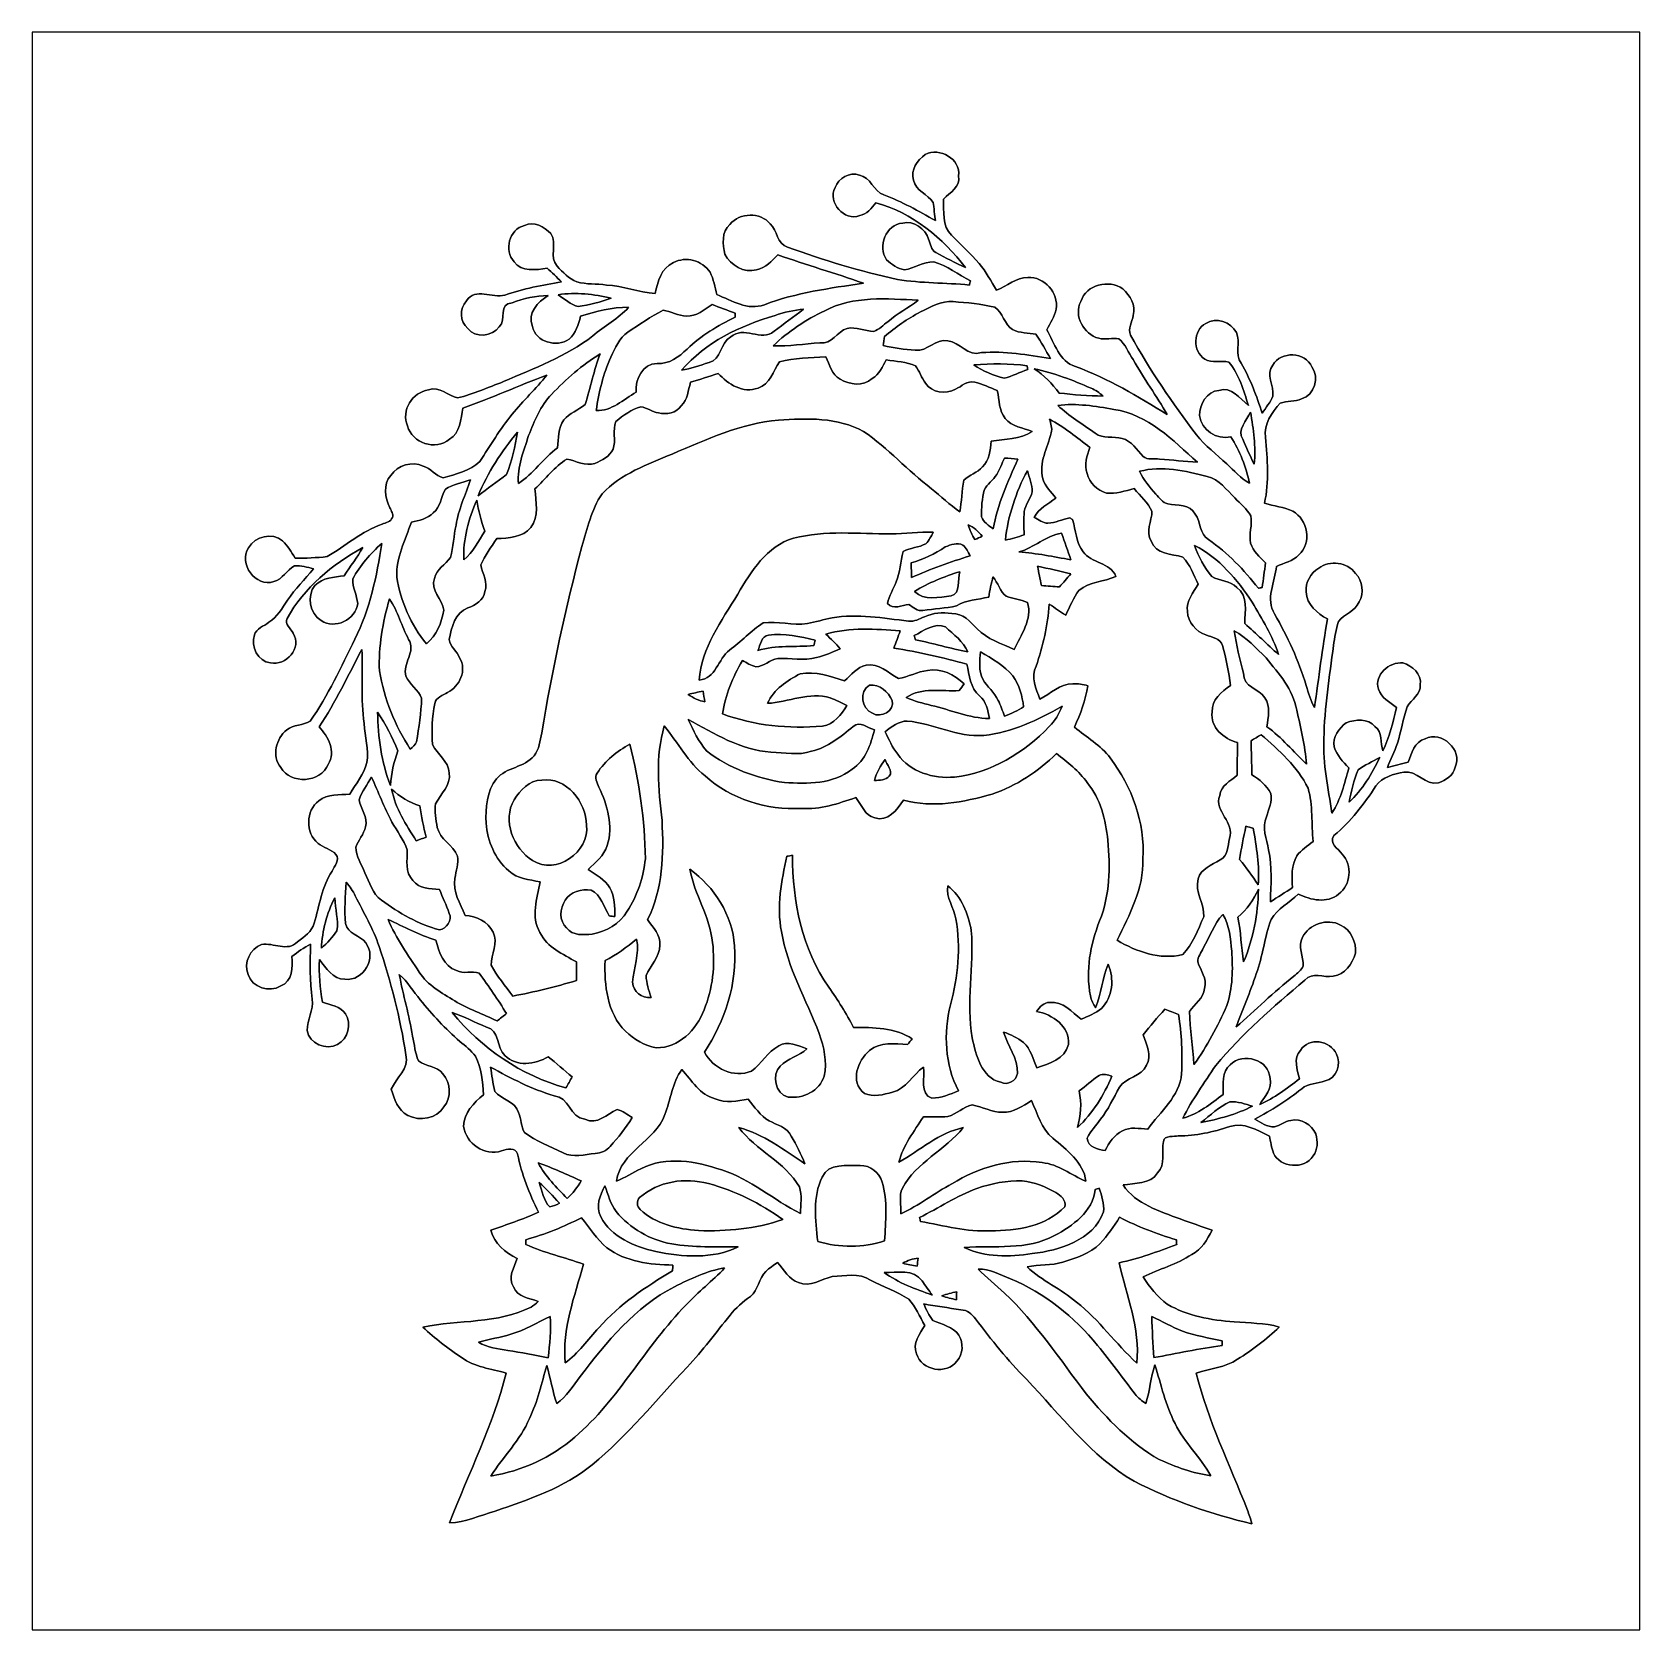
# Model space of a CAD drawing. Header units: centimetres. Extents: x -16.8 to 16.8, y -16.7 to 16.7.
import ezdxf

# ---------------------------------------------------------------- set-up
doc = ezdxf.new("R2010")
doc.units = ezdxf.units.CM
doc.header["$MEASUREMENT"] = 0
doc.layers.add('Layer 1', color=7, linetype='Continuous')

msp = doc.modelspace()

# ---------------------------------------------------------------- linework, layer by layer
at = {"layer": 'Layer 1', "color": 7}
for points, knots in [([(-16.77458, 16.66875), (-16.77458, 16.66875), (16.77458, 16.66875), (16.77458, 16.66875), (16.77458, 16.66875), (16.77458, 16.66875), (16.77458, -16.66875), (16.77458, -16.66875), (16.77458, -16.66875), (16.77458, -16.66875), (-16.77458, -16.66875), (-16.77458, -16.66875), (-16.77458, -16.66875), (-16.77458, -16.66875), (-16.77458, 16.66875), (-16.77458, 16.66875), (-16.77458, 16.66875), (-16.77458, 16.66875), (-16.77458, 16.66875), (-16.77458, 16.66875)], [0, 0, 0, 0, 0.16666667, 0.16666667, 0.16666667, 0.16666667, 0.33333333, 0.33333333, 0.33333333, 0.33333333, 0.5, 0.5, 0.5, 0.5, 0.66666667, 0.66666667, 0.66666667, 0.66666667, 1, 1, 1, 1]), ([(1.86373, 14.11676), (1.69651, 13.99787), (1.54764, 13.79608), (1.61819, 13.57842), (1.61819, 13.57842), (1.65876, 13.36005), (1.91417, 13.28491), (2.02918, 13.11381), (2.02918, 13.11381), (2.04047, 13.01926), (2.06269, 12.82982), (2.07398, 12.73528), (2.07398, 12.73528), (1.72614, 12.93812), (1.37407, 13.13286), (0.99519, 13.27221), (0.99519, 13.27221), (0.78034, 13.35052), (0.72531, 13.64262), (0.48895, 13.68531), (0.48895, 13.68531), (0.28363, 13.75692), (0.05362, 13.61969), (-0.02011, 13.42496), (-0.02011, 13.42496), (-0.17815, 13.11698), (0.16969, 12.71658), (0.49565, 12.84076), (0.49565, 12.84076), (0.64382, 12.86969), (0.74083, 12.99422), (0.83114, 13.10393), (0.83114, 13.10393), (1.59526, 12.90849), (2.22568, 12.36345), (2.70581, 11.75808), (2.70581, 11.75808), (2.49202, 11.85122), (2.28671, 11.96234), (2.08174, 12.07276), (2.08174, 12.07276), (1.97979, 12.1225), (1.96921, 12.25691), (1.93146, 12.34687), (1.93146, 12.34687), (1.86937, 12.5663), (1.62278, 12.75115), (1.39206, 12.68201), (1.39206, 12.68201), (1.03823, 12.66155), (0.86325, 12.19306), (1.0541, 11.9186), (1.0541, 11.9186), (1.16276, 11.82899), (1.28446, 11.7281), (1.42981, 11.70975), (1.42981, 11.70975), (1.6383, 11.74327), (1.82421, 11.87697), (2.0387, 11.87556), (2.0387, 11.87556), (2.31846, 11.79618), (2.55411, 11.61274), (2.80882, 11.47762), (2.80882, 11.47762), (2.80247, 11.45611), (2.78977, 11.41271), (2.78342, 11.39084), (2.78342, 11.39084), (2.28424, 11.44411), (1.778, 11.424), (1.2827, 11.51043), (1.2827, 11.51043), (0.50306, 11.67765), (-0.26317, 11.90801), (-1.01071, 12.18459), (-1.01071, 12.18459), (-1.23296, 12.25127), (-1.22132, 12.52749), (-1.3716, 12.67037), (-1.3716, 12.67037), (-1.58362, 12.92119), (-2.00554, 12.90214), (-2.2158, 12.65837), (-2.2158, 12.65837), (-2.39148, 12.50209), (-2.36361, 12.24139), (-2.32198, 12.03572), (-2.32198, 12.03572), (-2.20063, 11.80394), (-1.92229, 11.63214), (-1.65559, 11.71187), (-1.65559, 11.71187), (-1.46791, 11.74115), (-1.34126, 11.89708), (-1.2132, 12.02231), (-1.2132, 12.02231), (-0.62195, 11.81206), (-0.01799, 11.64131), (0.57221, 11.42965), (0.57221, 11.42965), (-0.12488, 11.32487), (-0.83185, 11.23597), (-1.49543, 10.98197), (-1.49543, 10.98197), (-1.84079, 10.85074), (-2.17382, 11.06629), (-2.48426, 11.19293), (-2.48426, 11.19293), (-2.52589, 11.35098), (-2.55588, 11.51361), (-2.62714, 11.66177), (-2.62714, 11.66177), (-2.78836, 11.90237), (-3.13549, 11.99974), (-3.39337, 11.85933), (-3.39337, 11.85933), (-3.64384, 11.74785), (-3.72392, 11.4614), (-3.77261, 11.21657), (-3.77261, 11.21657), (-4.11798, 11.24267), (-4.44571, 11.37003), (-4.79143, 11.39261), (-4.79143, 11.39261), (-4.99674, 11.42012), (-5.20912, 11.4046), (-5.41055, 11.45611), (-5.41055, 11.45611), (-5.57495, 11.52349), (-5.69595, 11.66354), (-5.82083, 11.78419), (-5.82083, 11.78419), (-5.99087, 11.97187), (-5.81025, 12.26714), (-5.9496, 12.4647), (-5.9496, 12.4647), (-6.08683, 12.59981), (-6.30484, 12.73951), (-6.50028, 12.63756), (-6.50028, 12.63756), (-6.82378, 12.54831), (-6.93491, 12.12144), (-6.71583, 11.87591), (-6.71583, 11.87591), (-6.56061, 11.66001), (-6.25687, 11.70905), (-6.03074, 11.74397), (-6.03074, 11.74397), (-5.92843, 11.64978), (-5.82542, 11.55665), (-5.72664, 11.45822), (-5.72664, 11.45822), (-6.12634, 11.39366), (-6.52392, 11.31323), (-6.90739, 11.18164), (-6.90739, 11.18164), (-7.16598, 11.11356), (-7.53357, 11.35098), (-7.70855, 11.05923), (-7.70855, 11.05923), (-7.86941, 10.90613), (-7.84684, 10.62602), (-7.68174, 10.48597), (-7.68174, 10.48597), (-7.52334, 10.27324), (-7.17762, 10.32192), (-7.02874, 10.52054), (-7.02874, 10.52054), (-6.86964, 10.66306), (-7.05732, 11.01125), (-6.75499, 11.02042), (-6.75499, 11.02042), (-6.51757, 11.11709), (-6.26251, 11.16224), (-6.00745, 11.17671), (-6.00745, 11.17671), (-6.2163, 11.0423), (-6.45195, 10.79923), (-6.33448, 10.53006), (-6.33448, 10.53006), (-6.27133, 10.19598), (-5.82789, 10.08521), (-5.56824, 10.2616), (-5.56824, 10.2616), (-5.43384, 10.38966), (-5.36928, 10.56499), (-5.33435, 10.74208), (-5.33435, 10.74208), (-5.00768, 10.84121), (-4.67184, 10.93364), (-4.32717, 10.92835), (-4.32717, 10.92835), (-4.54166, 10.68846), (-4.83376, 10.53818), (-5.07647, 10.33074), (-5.07647, 10.33074), (-5.63069, 9.89789), (-6.30167, 9.658), (-6.93808, 9.37648), (-6.93808, 9.37648), (-7.25523, 9.2583), (-7.56638, 9.11507), (-7.89552, 9.03605), (-7.89552, 9.03605), (-8.10189, 9.07732), (-8.26911, 9.29499), (-8.503, 9.20327), (-8.503, 9.20327), (-8.84061, 9.16093), (-9.08297, 8.77288), (-8.94045, 8.45291), (-8.94045, 8.45291), (-8.84802, 8.09061), (-8.35378, 7.93044), (-8.06838, 8.17351), (-8.06838, 8.17351), (-7.83802, 8.30051), (-7.82638, 8.59931), (-7.78757, 8.82544), (-7.78757, 8.82544), (-7.19279, 9.02935), (-6.62164, 9.29464), (-6.03356, 9.51442), (-6.03356, 9.51442), (-6.25404, 9.22443), (-6.5338, 8.98525), (-6.75534, 8.69597), (-6.75534, 8.69597), (-7.01463, 8.39117), (-7.21254, 8.04263), (-7.43338, 7.71102), (-7.43338, 7.71102), (-7.63341, 7.50711), (-7.93891, 7.44926), (-8.20032, 7.36635), (-8.20032, 7.36635), (-8.35625, 7.41574), (-8.45749, 7.56214), (-8.61201, 7.61612), (-8.61201, 7.61612), (-8.84626, 7.72195), (-9.14753, 7.63446), (-9.29005, 7.42103), (-9.29005, 7.42103), (-9.45233, 7.23053), (-9.41705, 6.95149), (-9.30804, 6.74299), (-9.30804, 6.74299), (-9.28582, 6.67949), (-9.22443, 6.61176), (-9.25795, 6.54191), (-9.25795, 6.54191), (-9.28652, 6.45266), (-9.398, 6.43326), (-9.47032, 6.40221), (-9.47032, 6.40221), (-9.89753, 6.25828), (-10.23444, 5.94325), (-10.62143, 5.72452), (-10.62143, 5.72452), (-10.84227, 5.70159), (-11.06417, 5.69136), (-11.28642, 5.69313), (-11.28642, 5.69313), (-11.36791, 5.81731), (-11.43388, 5.95665), (-11.54853, 6.05472), (-11.54853, 6.05472), (-11.76055, 6.23429), (-12.13132, 6.15244), (-12.25797, 5.90832), (-12.25797, 5.90832), (-12.48198, 5.58306), (-12.10698, 5.07788), (-11.73057, 5.20347), (-11.73057, 5.20347), (-11.54536, 5.25498), (-11.46104, 5.44724), (-11.29771, 5.53156), (-11.29771, 5.53156), (-11.16506, 5.53967), (-11.03207, 5.50686), (-10.90471, 5.47088), (-10.90471, 5.47088), (-11.07934, 5.24757), (-11.29206, 5.05531), (-11.44517, 4.81471), (-11.44517, 4.81471), (-11.56441, 4.65314), (-11.65613, 4.45558), (-11.83852, 4.35539), (-11.83852, 4.35539), (-11.93729, 4.27143), (-12.10063, 4.23051), (-12.13661, 4.09011), (-12.13661, 4.09011), (-12.20858, 3.85269), (-12.06923, 3.53413), (-11.80218, 3.50591), (-11.80218, 3.50591), (-11.47904, 3.44064), (-11.13084, 3.82411), (-11.32911, 4.12538), (-11.32911, 4.12538), (-11.37073, 4.22593), (-11.51855, 4.31694), (-11.45328, 4.43371), (-11.45328, 4.43371), (-11.10333, 5.07894), (-10.50925, 5.56366), (-9.87566, 5.91361), (-9.87566, 5.91361), (-9.98855, 5.70794), (-10.13919, 5.52626), (-10.26231, 5.32659), (-10.26231, 5.32659), (-10.47397, 5.29555), (-10.71245, 5.29061), (-10.87296, 5.1248), (-10.87296, 5.1248), (-11.05359, 4.90361), (-10.98233, 4.53884), (-10.74455, 4.38891), (-10.74455, 4.38891), (-10.4588, 4.20229), (-10.01959, 4.40655), (-9.98008, 4.74663), (-9.98008, 4.74663), (-9.99525, 4.91984), (-10.09474, 5.08388), (-10.08345, 5.25886), (-10.08345, 5.25886), (-9.93563, 5.5439), (-9.71233, 5.78485), (-9.47773, 6.00181), (-9.47773, 6.00181), (-9.58286, 5.31813), (-9.72785, 4.62809), (-10.03829, 4.00473), (-10.03829, 4.00473), (-10.32863, 3.42406), (-10.5985, 2.82751), (-10.97174, 2.29341), (-10.97174, 2.29341), (-11.1185, 2.19745), (-11.31852, 2.22285), (-11.46281, 2.1142), (-11.46281, 2.1142), (-11.68788, 1.92934), (-11.77678, 1.56598), (-11.58804, 1.32362), (-11.58804, 1.32362), (-11.37603, 0.96591), (-10.75937, 1.00259), (-10.59639, 1.3903), (-10.59639, 1.3903), (-10.42917, 1.66017), (-10.5985, 1.97026), (-10.7883, 2.17346), (-10.7883, 2.17346), (-10.43517, 2.68076), (-10.18611, 3.24873), (-9.8933, 3.78954), (-9.8933, 3.78954), (-9.87919, 3.27378), (-9.9127, 2.7559), (-9.84885, 2.24226), (-9.84885, 2.24226), (-9.82874, 1.97097), (-9.75289, 1.69933), (-9.78817, 1.42593), (-9.78817, 1.42593), (-9.85485, 1.18392), (-10.01924, 0.9839), (-10.14589, 0.77188), (-10.14589, 0.77188), (-10.3632, 0.74436), (-10.60838, 0.77788), (-10.79112, 0.63253), (-10.79112, 0.63253), (-11.07087, 0.42651), (-11.07299, -0.04057), (-10.80629, -0.25788), (-10.80629, -0.25788), (-10.69446, -0.35348), (-10.53359, -0.37677), (-10.43446, -0.48789), (-10.43446, -0.48789), (-10.34344, -0.60466), (-10.46833, -0.72919), (-10.51631, -0.83608), (-10.51631, -0.83608), (-10.72762, -1.16346), (-10.78018, -1.55328), (-10.88813, -1.91982), (-10.88813, -1.91982), (-10.93788, -2.09585), (-11.09416, -2.21121), (-11.23738, -2.30999), (-11.23738, -2.30999), (-11.44341, -2.53541), (-11.74397, -2.31846), (-11.98809, -2.37067), (-11.98809, -2.37067), (-12.22728, -2.45569), (-12.36909, -2.75131), (-12.26926, -2.99226), (-12.26926, -2.99226), (-12.18142, -3.26249), (-11.82688, -3.3849), (-11.58628, -3.23144), (-11.58628, -3.23144), (-11.33863, -3.14008), (-11.33757, -2.83386), (-11.35556, -2.61832), (-11.35556, -2.61832), (-11.22962, -2.52554), (-11.10333, -2.43276), (-10.96433, -2.36044), (-10.96433, -2.36044), (-10.98021, -2.74461), (-10.97421, -3.12949), (-10.93435, -3.51226), (-10.93435, -3.51226), (-10.89131, -3.73556), (-11.04371, -3.93806), (-11.03524, -4.1596), (-11.03524, -4.1596), (-10.99749, -4.43618), (-10.63766, -4.58682), (-10.39989, -4.45241), (-10.39989, -4.45241), (-10.17588, -4.33881), (-10.10532, -4.02555), (-10.23514, -3.81529), (-10.23514, -3.81529), (-10.34591, -3.66254), (-10.54876, -3.62903), (-10.71421, -3.57046), (-10.71421, -3.57046), (-10.76889, -3.27872), (-10.79641, -2.98027), (-10.77913, -2.68323), (-10.77913, -2.68323), (-10.64119, -2.85609), (-10.50255, -3.09704), (-10.2489, -3.09245), (-10.2489, -3.09245), (-9.86014, -3.14466), (-9.57368, -2.63666), (-9.81181, -2.33363), (-9.81181, -2.33363), (-9.92646, -2.17064), (-10.19881, -2.15089), (-10.23373, -1.93216), (-10.23373, -1.93216), (-10.27148, -1.64677), (-10.23303, -1.35608), (-10.22138, -1.07068), (-10.22138, -1.07068), (-10.14448, -1.15535), (-10.08204, -1.25236), (-10.03194, -1.35537), (-10.03194, -1.35537), (-9.85767, -1.70145), (-9.658, -2.03764), (-9.53417, -2.40665), (-9.53417, -2.40665), (-9.28899, -3.14501), (-9.09532, -3.90208), (-8.97326, -4.67078), (-8.97326, -4.67078), (-8.90305, -4.959), (-9.1761, -5.15091), (-9.28335, -5.38727), (-9.28335, -5.38727), (-9.21173, -5.58976), (-9.14541, -5.83036), (-8.93657, -5.9369), (-8.93657, -5.9369), (-8.68645, -6.05825), (-8.33226, -6.01027), (-8.18233, -5.75522), (-8.18233, -5.75522), (-8.01758, -5.55731), (-8.04016, -5.25745), (-8.20349, -5.06448), (-8.20349, -5.06448), (-8.3312, -4.9089), (-8.55627, -4.9082), (-8.71361, -4.79778), (-8.71361, -4.79778), (-8.78523, -4.63515), (-8.79651, -4.45276), (-8.83497, -4.28166), (-8.83497, -4.28166), (-8.90729, -3.84739), (-9.03111, -3.42441), (-9.11437, -2.99261), (-9.11437, -2.99261), (-8.94151, -3.14607), (-8.82262, -3.34716), (-8.67481, -3.52319), (-8.67481, -3.52319), (-8.42751, -3.83787), (-8.14846, -4.12679), (-7.84648, -4.38997), (-7.84648, -4.38997), (-7.73783, -4.49086), (-7.6133, -4.57764), (-7.5244, -4.69829), (-7.5244, -4.69829), (-7.39352, -4.94736), (-7.37517, -5.22958), (-7.35753, -5.50404), (-7.35753, -5.50404), (-7.5565, -5.6709), (-7.76781, -5.88116), (-7.77205, -6.15668), (-7.77205, -6.15668), (-7.72866, -6.51863), (-7.32896, -6.79732), (-6.97724, -6.67314), (-6.97724, -6.67314), (-6.8707, -6.6361), (-6.68549, -6.59201), (-6.64457, -6.73876), (-6.64457, -6.73876), (-6.56273, -7.16597), (-6.39374, -7.56461), (-6.21136, -7.95655), (-6.21136, -7.95655), (-6.53344, -8.10013), (-6.86753, -8.21478), (-7.20055, -8.32944), (-7.20055, -8.32944), (-7.13034, -8.60848), (-6.90033, -8.80216), (-6.65057, -8.91963), (-6.65057, -8.91963), (-6.71936, -9.10802), (-6.85236, -9.32074), (-6.72994, -9.51477), (-6.72994, -9.51477), (-6.63963, -9.72608), (-6.40221, -9.74443), (-6.21559, -9.81745), (-6.21559, -9.81745), (-6.2611, -9.86014), (-6.30873, -9.90071), (-6.36235, -9.93281), (-6.36235, -9.93281), (-7.06296, -10.28876), (-7.87365, -10.19457), (-8.61977, -10.35367), (-8.61977, -10.35367), (-8.37001, -10.58757), (-8.0966, -10.79747), (-7.81262, -10.98797), (-7.81262, -10.98797), (-7.53957, -11.18341), (-7.19949, -11.22151), (-6.88481, -11.31076), (-6.88481, -11.31076), (-7.15363, -12.39732), (-7.66621, -13.39815), (-8.06521, -14.43884), (-8.06521, -14.43884), (-7.73324, -14.42791), (-7.42703, -14.27974), (-7.11129, -14.19296), (-7.11129, -14.19296), (-6.40609, -13.94319), (-5.67478, -13.70436), (-5.08529, -13.22493), (-5.08529, -13.22493), (-4.34834, -12.62274), (-3.75955, -11.86815), (-3.10339, -11.18447), (-3.10339, -11.18447), (-2.78624, -10.8398), (-2.5019, -10.46692), (-2.20909, -10.10179), (-2.20909, -10.10179), (-2.09127, -9.94763), (-1.94204, -9.82416), (-1.78541, -9.71127), (-1.78541, -9.71127), (-1.61678, -9.58003), (-1.61537, -9.33485), (-1.46332, -9.19021), (-1.46332, -9.19021), (-1.38889, -9.1186), (-1.30281, -9.0611), (-1.21955, -9.00042), (-1.21955, -9.00042), (-1.09149, -9.15317), (-0.98143, -9.35814), (-0.77964, -9.42305), (-0.77964, -9.42305), (-0.53799, -9.5317), (-0.30868, -9.34685), (-0.07973, -9.29887), (-0.07973, -9.29887), (0.18662, -9.28088), (0.47872, -9.21702), (0.71967, -9.37084), (0.71967, -9.37084), (0.98284, -9.51124), (1.27, -9.60543), (1.51871, -9.77124), (1.51871, -9.77124), (1.66617, -9.92576), (1.74625, -10.13178), (1.85138, -10.31557), (1.85138, -10.31557), (1.75613, -10.49232), (1.58715, -10.69552), (1.68204, -10.90859), (1.68204, -10.90859), (1.78153, -11.26067), (2.31246, -11.35309), (2.52342, -11.05923), (2.52342, -11.05923), (2.65818, -10.916), (2.65959, -10.68705), (2.56575, -10.5216), (2.56575, -10.5216), (2.43769, -10.34309), (2.20945, -10.29476), (2.02071, -10.21327), (2.02071, -10.21327), (1.93604, -10.11132), (1.88489, -9.98608), (1.82986, -9.86649), (1.82986, -9.86649), (2.08703, -9.91482), (2.34774, -9.94586), (2.60526, -9.99419), (2.60526, -9.99419), (2.74038, -9.98784), (2.83598, -10.08239), (2.91006, -10.1787), (2.91006, -10.1787), (3.24485, -10.61579), (3.58458, -11.05182), (3.9751, -11.44129), (3.9751, -11.44129), (4.68701, -12.1853), (5.31812, -13.04537), (6.22512, -13.56819), (6.22512, -13.56819), (6.99946, -13.96859), (7.83096, -14.2561), (8.67869, -14.45648), (8.67869, -14.45648), (8.65117, -14.35911), (8.62118, -14.26245), (8.5852, -14.16826), (8.5852, -14.16826), (8.21655, -13.2207), (7.75935, -12.30454), (7.51875, -11.31182), (7.51875, -11.31182), (7.80627, -11.21939), (8.122, -11.19611), (8.37812, -11.02395), (8.37812, -11.02395), (8.69174, -10.83204), (8.98349, -10.60415), (9.25089, -10.35156), (9.25089, -10.35156), (8.94609, -10.25984), (8.62259, -10.27218), (8.30933, -10.23902), (8.30933, -10.23902), (7.82884, -10.20833), (7.33425, -10.11943), (6.91374, -9.8746), (6.91374, -9.8746), (6.70701, -9.72326), (6.5472, -9.51512), (6.40715, -9.3031), (6.40715, -9.3031), (6.74158, -9.13659), (7.11306, -9.0484), (7.42456, -8.83497), (7.42456, -8.83497), (7.63235, -8.73443), (7.74806, -8.52558), (7.85001, -8.32979), (7.85001, -8.32979), (7.62706, -8.25112), (7.40304, -8.17739), (7.1822, -8.09484), (7.1822, -8.09484), (6.75076, -7.9315), (6.26322, -7.79004), (5.99052, -7.38611), (5.99052, -7.38611), (6.23746, -7.34377), (6.55285, -7.37447), (6.7116, -7.13564), (6.7116, -7.13564), (6.88305, -6.95537), (6.78886, -6.69361), (6.83119, -6.47629), (6.83119, -6.47629), (6.85906, -6.33942), (7.05414, -6.38175), (7.14269, -6.36376), (7.14269, -6.36376), (7.50923, -6.35917), (7.86906, -6.28474), (8.21514, -6.16797), (8.21514, -6.16797), (8.50688, -6.06601), (8.78946, -6.24734), (9.04416, -6.36482), (9.04416, -6.36482), (9.07133, -6.48335), (9.08685, -6.604), (9.12636, -6.72006), (9.12636, -6.72006), (9.26782, -7.02874), (9.77053, -7.0679), (9.95504, -6.78145), (9.95504, -6.78145), (10.05875, -6.65268), (10.05417, -6.47171), (10.01113, -6.32107), (10.01113, -6.32107), (9.93105, -6.12175), (9.70104, -5.9944), (9.48831, -6.03814), (9.48831, -6.03814), (9.36519, -6.05543), (9.26747, -6.14151), (9.15, -6.17432), (9.15, -6.17432), (8.99866, -6.17608), (8.86601, -6.08577), (8.73972, -6.01345), (8.73972, -6.01345), (9.08156, -5.82612), (9.41705, -5.62504), (9.71867, -5.37669), (9.71867, -5.37669), (9.85591, -5.26168), (10.04676, -5.26803), (10.20974, -5.21617), (10.20974, -5.21617), (10.44363, -5.16255), (10.55582, -4.85669), (10.44399, -4.65384), (10.44399, -4.65384), (10.31734, -4.36668), (9.86508, -4.29295), (9.69292, -4.57694), (9.69292, -4.57694), (9.53911, -4.74521), (9.62413, -4.9784), (9.67176, -5.16996), (9.67176, -5.16996), (9.41141, -5.3721), (9.14612, -5.57318), (8.84273, -5.70653), (8.84273, -5.70653), (8.93904, -5.53544), (9.11719, -5.3788), (9.05863, -5.16396), (9.05863, -5.16396), (9.04064, -4.7685), (8.49101, -4.60904), (8.22784, -4.87645), (8.22784, -4.87645), (8.04369, -5.02285), (8.08602, -5.28955), (8.07932, -5.49522), (8.07932, -5.49522), (7.82214, -5.6963), (7.55438, -5.90515), (7.23477, -5.99475), (7.23477, -5.99475), (7.43514, -5.60846), (7.68526, -5.2518), (7.92621, -4.89021), (7.92621, -4.89021), (8.47549, -4.23016), (9.12601, -3.66289), (9.78429, -3.11503), (9.78429, -3.11503), (9.93599, -2.92312), (10.1787, -3.07305), (10.37449, -3.0286), (10.37449, -3.0286), (10.62002, -3.01096), (10.77066, -2.7619), (10.84298, -2.55235), (10.84298, -2.55235), (10.85603, -2.32128), (10.75302, -2.05669), (10.52724, -1.96144), (10.52724, -1.96144), (10.25313, -1.81257), (9.87213, -1.94486), (9.73243, -2.21827), (9.73243, -2.21827), (9.6326, -2.40912), (9.75078, -2.61655), (9.75007, -2.81587), (9.75007, -2.81587), (9.71479, -2.90759), (9.62589, -2.9651), (9.55675, -3.03036), (9.55675, -3.03036), (9.12954, -3.35492), (8.75736, -3.74156), (8.35025, -4.0894), (8.35025, -4.0894), (8.48395, -3.71828), (8.64905, -3.3588), (8.76864, -2.98238), (8.76864, -2.98238), (8.90623, -2.61232), (8.94397, -2.21439), (9.08085, -1.84468), (9.08085, -1.84468), (9.22196, -1.6256), (9.45586, -1.48978), (9.64741, -1.32009), (9.64741, -1.32009), (9.90953, -1.43651), (10.24361, -1.52224), (10.48773, -1.31516), (10.48773, -1.31516), (10.75337, -1.12642), (10.77595, -0.71438), (10.56111, -0.48154), (10.56111, -0.48154), (10.4775, -0.36477), (10.27747, -0.26247), (10.39142, -0.09278), (10.39142, -0.09278), (10.74455, 0.19544), (11.01584, 0.56268), (11.26666, 0.93909), (11.26666, 0.93909), (11.39119, 1.137), (11.64202, 1.18145), (11.85086, 1.23084), (11.85086, 1.23084), (12.12497, 1.27212), (12.29042, 0.93839), (12.56982, 1.00789), (12.56982, 1.00789), (12.7254, 1.05692), (12.88415, 1.15923), (12.92084, 1.32891), (12.92084, 1.32891), (13.08559, 1.69192), (12.64038, 2.09691), (12.29184, 1.92511), (12.29184, 1.92511), (12.06959, 1.85984), (12.01314, 1.62137), (11.93729, 1.43369), (11.93729, 1.43369), (11.79266, 1.39806), (11.65049, 1.36031), (11.50726, 1.32397), (11.50726, 1.32397), (11.57358, 1.49366), (11.65331, 1.6577), (11.71399, 1.82951), (11.71399, 1.82951), (11.79689, 2.07963), (11.8297, 2.34386), (11.9193, 2.59186), (11.9193, 2.59186), (12.00785, 2.74567), (12.21211, 2.85044), (12.192, 3.04976), (12.192, 3.04976), (12.22692, 3.2826), (12.02443, 3.44382), (11.8304, 3.50908), (11.8304, 3.50908), (11.54747, 3.53166), (11.22221, 3.26461), (11.32134, 2.96051), (11.32134, 2.96051), (11.36897, 2.77777), (11.55771, 2.68958), (11.69494, 2.5781), (11.69494, 2.5781), (11.62544, 2.26871), (11.55241, 1.95509), (11.40883, 1.6704), (11.40883, 1.6704), (11.35874, 1.83762), (11.40566, 2.06199), (11.24761, 2.18052), (11.24761, 2.18052), (11.09592, 2.35021), (10.84368, 2.33327), (10.6493, 2.25954), (10.6493, 2.25954), (10.49514, 2.14489), (10.35967, 1.95827), (10.39319, 1.75366), (10.39319, 1.75366), (10.45669, 1.58327), (10.57592, 1.44392), (10.70151, 1.31621), (10.70151, 1.31621), (10.6112, 0.99448), (10.535, 0.65828), (10.34979, 0.37536), (10.34979, 0.37536), (10.27077, 0.88794), (10.15929, 1.40194), (10.18187, 1.92299), (10.18187, 1.92299), (10.19351, 2.57634), (10.29652, 3.22227), (10.38084, 3.86856), (10.38084, 3.86856), (10.40553, 4.03789), (10.43199, 4.20793), (10.4835, 4.37127), (10.4835, 4.37127), (10.6112, 4.52508), (10.83381, 4.58682), (10.916, 4.78014), (10.916, 4.78014), (11.02395, 4.96923), (10.9922, 5.21688), (10.84404, 5.37563), (10.84404, 5.37563), (10.67153, 5.60776), (10.30217, 5.66349), (10.07427, 5.48287), (10.07427, 5.48287), (9.90565, 5.38233), (9.78747, 5.18619), (9.81392, 4.98792), (9.81392, 4.98792), (9.81886, 4.72193), (10.04429, 4.54413), (10.25454, 4.42419), (10.25454, 4.42419), (10.14801, 3.80965), (10.07533, 3.18982), (9.98326, 2.57351), (9.98326, 2.57351), (9.90882, 2.71956), (9.86155, 2.87796), (9.81075, 3.03283), (9.81075, 3.03283), (9.65447, 3.55776), (9.42269, 4.0573), (9.15176, 4.53249), (9.15176, 4.53249), (8.95421, 4.83411), (9.16446, 5.20171), (9.18916, 5.52132), (9.18916, 5.52132), (9.34791, 5.59294), (9.53311, 5.62751), (9.65659, 5.7598), (9.65659, 5.7598), (9.93846, 6.00146), (9.84814, 6.50346), (9.53064, 6.67067), (9.53064, 6.67067), (9.34614, 6.76204), (9.13624, 6.77827), (8.94151, 6.83895), (8.94151, 6.83895), (9.04487, 7.29121), (9.00218, 7.75758), (8.96197, 8.21478), (8.96197, 8.21478), (8.92387, 8.4896), (9.09496, 8.73548), (9.26712, 8.92951), (9.26712, 8.92951), (9.41317, 8.97431), (9.57474, 8.95632), (9.71726, 9.02053), (9.71726, 9.02053), (9.98643, 9.09637), (10.0905, 9.46397), (9.93281, 9.68587), (9.93281, 9.68587), (9.78888, 9.99419), (9.28511, 10.02524), (9.11895, 9.72114), (9.11895, 9.72114), (8.96338, 9.53206), (9.13906, 9.29005), (9.1186, 9.0738), (9.1186, 9.0738), (9.06392, 8.94362), (8.96832, 8.83497), (8.89353, 8.71643), (8.89353, 8.71643), (8.77993, 9.07662), (8.64235, 9.43081), (8.45749, 9.76066), (8.45749, 9.76066), (8.31109, 9.94974), (8.4515, 10.19704), (8.35413, 10.40024), (8.35413, 10.40024), (8.24124, 10.61896), (7.93291, 10.74067), (7.71948, 10.58968), (7.71948, 10.58968), (7.44502, 10.44928), (7.43867, 10.00795), (7.69514, 9.84709), (7.69514, 9.84709), (7.85107, 9.75536), (8.03346, 9.81957), (8.19926, 9.785), (8.19926, 9.785), (8.40599, 9.52535), (8.51288, 9.19515), (8.6046, 8.87801), (8.6046, 8.87801), (8.43174, 9.02864), (8.249, 9.28194), (7.98936, 9.19339), (7.98936, 9.19339), (7.73324, 9.18175), (7.58931, 8.89459), (7.58613, 8.6681), (7.58613, 8.6681), (7.62529, 8.36542), (7.94491, 8.15587), (8.24018, 8.22501), (8.24018, 8.22501), (8.42998, 7.93044), (8.5538, 7.59777), (8.62824, 7.25629), (8.62824, 7.25629), (8.44762, 7.36212), (8.30651, 7.51981), (8.15269, 7.65845), (8.15269, 7.65845), (7.94279, 7.86024), (7.70431, 8.03416), (7.52228, 8.26347), (7.52228, 8.26347), (7.02098, 8.92845), (6.54685, 9.61707), (6.14715, 10.34838), (6.14715, 10.34838), (6.07554, 10.48209), (6.18949, 10.62143), (6.19901, 10.75725), (6.19901, 10.75725), (6.25934, 10.97033), (6.13763, 11.17671), (5.98382, 11.31076), (5.98382, 11.31076), (5.6963, 11.51608), (5.22005, 11.40672), (5.10893, 11.05041), (5.10893, 11.05041), (4.95547, 10.74984), (5.16643, 10.36391), (5.48287, 10.28206), (5.48287, 10.28206), (5.62116, 10.24467), (5.76474, 10.29406), (5.90338, 10.27148), (5.90338, 10.27148), (6.0385, 10.15541), (6.10306, 9.97938), (6.20219, 9.83509), (6.20219, 9.83509), (6.42267, 9.44245), (6.68726, 9.07662), (6.91339, 8.68751), (6.91339, 8.68751), (6.30202, 9.06886), (5.67937, 9.43927), (5.00062, 9.6901), (5.00062, 9.6901), (4.65737, 9.79487), (4.55577, 10.18011), (4.40055, 10.46057), (4.40055, 10.46057), (4.47005, 10.59991), (4.56459, 10.73256), (4.59352, 10.88884), (4.59352, 10.88884), (4.64961, 11.2268), (4.34799, 11.57146), (4.00438, 11.55206), (4.00438, 11.55206), (3.75356, 11.55876), (3.57329, 11.35944), (3.34716, 11.28466), (3.34716, 11.28466), (3.23039, 11.47198), (3.13478, 11.67518), (2.98591, 11.84063), (2.98591, 11.84063), (2.80705, 12.04983), (2.60138, 12.23257), (2.41371, 12.43295), (2.41371, 12.43295), (2.20698, 12.62345), (2.25425, 12.93707), (2.2412, 13.18683), (2.2412, 13.18683), (2.38125, 13.31983), (2.60103, 13.44401), (2.55799, 13.67014), (2.55799, 13.67014), (2.60315, 14.02539), (2.16182, 14.27057), (1.86373, 14.11676)], [0, 0, 0, 0, 0.00353357, 0.00353357, 0.00353357, 0.00353357, 0.00706714, 0.00706714, 0.00706714, 0.00706714, 0.01060071, 0.01060071, 0.01060071, 0.01060071, 0.01413428, 0.01413428, 0.01413428, 0.01413428, 0.01766784, 0.01766784, 0.01766784, 0.01766784, 0.02120141, 0.02120141, 0.02120141, 0.02120141, 0.02473498, 0.02473498, 0.02473498, 0.02473498, 0.02826855, 0.02826855, 0.02826855, 0.02826855, 0.03180212, 0.03180212, 0.03180212, 0.03180212, 0.03533569, 0.03533569, 0.03533569, 0.03533569, 0.03886926, 0.03886926, 0.03886926, 0.03886926, 0.04240283, 0.04240283, 0.04240283, 0.04240283, 0.0459364, 0.0459364, 0.0459364, 0.0459364, 0.04946996, 0.04946996, 0.04946996, 0.04946996, 0.05300353, 0.05300353, 0.05300353, 0.05300353, 0.0565371, 0.0565371, 0.0565371, 0.0565371, 0.06007067, 0.06007067, 0.06007067, 0.06007067, 0.06360424, 0.06360424, 0.06360424, 0.06360424, 0.06713781, 0.06713781, 0.06713781, 0.06713781, 0.07067138, 0.07067138, 0.07067138, 0.07067138, 0.07420495, 0.07420495, 0.07420495, 0.07420495, 0.07773852, 0.07773852, 0.07773852, 0.07773852, 0.08127208, 0.08127208, 0.08127208, 0.08127208, 0.08480565, 0.08480565, 0.08480565, 0.08480565, 0.08833922, 0.08833922, 0.08833922, 0.08833922, 0.09187279, 0.09187279, 0.09187279, 0.09187279, 0.09540636, 0.09540636, 0.09540636, 0.09540636, 0.09893993, 0.09893993, 0.09893993, 0.09893993, 0.1024735, 0.1024735, 0.1024735, 0.1024735, 0.10600707, 0.10600707, 0.10600707, 0.10600707, 0.10954064, 0.10954064, 0.10954064, 0.10954064, 0.1130742, 0.1130742, 0.1130742, 0.1130742, 0.11660777, 0.11660777, 0.11660777, 0.11660777, 0.12014134, 0.12014134, 0.12014134, 0.12014134, 0.12367491, 0.12367491, 0.12367491, 0.12367491, 0.12720848, 0.12720848, 0.12720848, 0.12720848, 0.13074205, 0.13074205, 0.13074205, 0.13074205, 0.13427562, 0.13427562, 0.13427562, 0.13427562, 0.13780919, 0.13780919, 0.13780919, 0.13780919, 0.14134276, 0.14134276, 0.14134276, 0.14134276, 0.14487633, 0.14487633, 0.14487633, 0.14487633, 0.14840989, 0.14840989, 0.14840989, 0.14840989, 0.15194346, 0.15194346, 0.15194346, 0.15194346, 0.15547703, 0.15547703, 0.15547703, 0.15547703, 0.1590106, 0.1590106, 0.1590106, 0.1590106, 0.16254417, 0.16254417, 0.16254417, 0.16254417, 0.16607774, 0.16607774, 0.16607774, 0.16607774, 0.16961131, 0.16961131, 0.16961131, 0.16961131, 0.17314488, 0.17314488, 0.17314488, 0.17314488, 0.17667845, 0.17667845, 0.17667845, 0.17667845, 0.18021201, 0.18021201, 0.18021201, 0.18021201, 0.18374558, 0.18374558, 0.18374558, 0.18374558, 0.18727915, 0.18727915, 0.18727915, 0.18727915, 0.19081272, 0.19081272, 0.19081272, 0.19081272, 0.19434629, 0.19434629, 0.19434629, 0.19434629, 0.19787986, 0.19787986, 0.19787986, 0.19787986, 0.20141343, 0.20141343, 0.20141343, 0.20141343, 0.204947, 0.204947, 0.204947, 0.204947, 0.20848057, 0.20848057, 0.20848057, 0.20848057, 0.21201413, 0.21201413, 0.21201413, 0.21201413, 0.2155477, 0.2155477, 0.2155477, 0.2155477, 0.21908127, 0.21908127, 0.21908127, 0.21908127, 0.22261484, 0.22261484, 0.22261484, 0.22261484, 0.22614841, 0.22614841, 0.22614841, 0.22614841, 0.22968198, 0.22968198, 0.22968198, 0.22968198, 0.23321555, 0.23321555, 0.23321555, 0.23321555, 0.23674912, 0.23674912, 0.23674912, 0.23674912, 0.24028269, 0.24028269, 0.24028269, 0.24028269, 0.24381625, 0.24381625, 0.24381625, 0.24381625, 0.24734982, 0.24734982, 0.24734982, 0.24734982, 0.25088339, 0.25088339, 0.25088339, 0.25088339, 0.25441696, 0.25441696, 0.25441696, 0.25441696, 0.25795053, 0.25795053, 0.25795053, 0.25795053, 0.2614841, 0.2614841, 0.2614841, 0.2614841, 0.26501767, 0.26501767, 0.26501767, 0.26501767, 0.26855124, 0.26855124, 0.26855124, 0.26855124, 0.27208481, 0.27208481, 0.27208481, 0.27208481, 0.27561837, 0.27561837, 0.27561837, 0.27561837, 0.27915194, 0.27915194, 0.27915194, 0.27915194, 0.28268551, 0.28268551, 0.28268551, 0.28268551, 0.28621908, 0.28621908, 0.28621908, 0.28621908, 0.28975265, 0.28975265, 0.28975265, 0.28975265, 0.29328622, 0.29328622, 0.29328622, 0.29328622, 0.29681979, 0.29681979, 0.29681979, 0.29681979, 0.30035336, 0.30035336, 0.30035336, 0.30035336, 0.30388693, 0.30388693, 0.30388693, 0.30388693, 0.30742049, 0.30742049, 0.30742049, 0.30742049, 0.31095406, 0.31095406, 0.31095406, 0.31095406, 0.31448763, 0.31448763, 0.31448763, 0.31448763, 0.3180212, 0.3180212, 0.3180212, 0.3180212, 0.32155477, 0.32155477, 0.32155477, 0.32155477, 0.32508834, 0.32508834, 0.32508834, 0.32508834, 0.32862191, 0.32862191, 0.32862191, 0.32862191, 0.33215548, 0.33215548, 0.33215548, 0.33215548, 0.33568905, 0.33568905, 0.33568905, 0.33568905, 0.33922261, 0.33922261, 0.33922261, 0.33922261, 0.34275618, 0.34275618, 0.34275618, 0.34275618, 0.34628975, 0.34628975, 0.34628975, 0.34628975, 0.34982332, 0.34982332, 0.34982332, 0.34982332, 0.35335689, 0.35335689, 0.35335689, 0.35335689, 0.35689046, 0.35689046, 0.35689046, 0.35689046, 0.36042403, 0.36042403, 0.36042403, 0.36042403, 0.3639576, 0.3639576, 0.3639576, 0.3639576, 0.36749117, 0.36749117, 0.36749117, 0.36749117, 0.37102473, 0.37102473, 0.37102473, 0.37102473, 0.3745583, 0.3745583, 0.3745583, 0.3745583, 0.37809187, 0.37809187, 0.37809187, 0.37809187, 0.38162544, 0.38162544, 0.38162544, 0.38162544, 0.38515901, 0.38515901, 0.38515901, 0.38515901, 0.38869258, 0.38869258, 0.38869258, 0.38869258, 0.39222615, 0.39222615, 0.39222615, 0.39222615, 0.39575972, 0.39575972, 0.39575972, 0.39575972, 0.39929329, 0.39929329, 0.39929329, 0.39929329, 0.40282686, 0.40282686, 0.40282686, 0.40282686, 0.40636042, 0.40636042, 0.40636042, 0.40636042, 0.40989399, 0.40989399, 0.40989399, 0.40989399, 0.41342756, 0.41342756, 0.41342756, 0.41342756, 0.41696113, 0.41696113, 0.41696113, 0.41696113, 0.4204947, 0.4204947, 0.4204947, 0.4204947, 0.42402827, 0.42402827, 0.42402827, 0.42402827, 0.42756184, 0.42756184, 0.42756184, 0.42756184, 0.43109541, 0.43109541, 0.43109541, 0.43109541, 0.43462898, 0.43462898, 0.43462898, 0.43462898, 0.43816254, 0.43816254, 0.43816254, 0.43816254, 0.44169611, 0.44169611, 0.44169611, 0.44169611, 0.44522968, 0.44522968, 0.44522968, 0.44522968, 0.44876325, 0.44876325, 0.44876325, 0.44876325, 0.45229682, 0.45229682, 0.45229682, 0.45229682, 0.45583039, 0.45583039, 0.45583039, 0.45583039, 0.45936396, 0.45936396, 0.45936396, 0.45936396, 0.46289753, 0.46289753, 0.46289753, 0.46289753, 0.4664311, 0.4664311, 0.4664311, 0.4664311, 0.46996466, 0.46996466, 0.46996466, 0.46996466, 0.47349823, 0.47349823, 0.47349823, 0.47349823, 0.4770318, 0.4770318, 0.4770318, 0.4770318, 0.48056537, 0.48056537, 0.48056537, 0.48056537, 0.48409894, 0.48409894, 0.48409894, 0.48409894, 0.48763251, 0.48763251, 0.48763251, 0.48763251, 0.49116608, 0.49116608, 0.49116608, 0.49116608, 0.49469965, 0.49469965, 0.49469965, 0.49469965, 0.49823322, 0.49823322, 0.49823322, 0.49823322, 0.50176678, 0.50176678, 0.50176678, 0.50176678, 0.50530035, 0.50530035, 0.50530035, 0.50530035, 0.50883392, 0.50883392, 0.50883392, 0.50883392, 0.51236749, 0.51236749, 0.51236749, 0.51236749, 0.51590106, 0.51590106, 0.51590106, 0.51590106, 0.51943463, 0.51943463, 0.51943463, 0.51943463, 0.5229682, 0.5229682, 0.5229682, 0.5229682, 0.52650177, 0.52650177, 0.52650177, 0.52650177, 0.53003534, 0.53003534, 0.53003534, 0.53003534, 0.5335689, 0.5335689, 0.5335689, 0.5335689, 0.53710247, 0.53710247, 0.53710247, 0.53710247, 0.54063604, 0.54063604, 0.54063604, 0.54063604, 0.54416961, 0.54416961, 0.54416961, 0.54416961, 0.54770318, 0.54770318, 0.54770318, 0.54770318, 0.55123675, 0.55123675, 0.55123675, 0.55123675, 0.55477032, 0.55477032, 0.55477032, 0.55477032, 0.55830389, 0.55830389, 0.55830389, 0.55830389, 0.56183746, 0.56183746, 0.56183746, 0.56183746, 0.56537102, 0.56537102, 0.56537102, 0.56537102, 0.56890459, 0.56890459, 0.56890459, 0.56890459, 0.57243816, 0.57243816, 0.57243816, 0.57243816, 0.57597173, 0.57597173, 0.57597173, 0.57597173, 0.5795053, 0.5795053, 0.5795053, 0.5795053, 0.58303887, 0.58303887, 0.58303887, 0.58303887, 0.58657244, 0.58657244, 0.58657244, 0.58657244, 0.59010601, 0.59010601, 0.59010601, 0.59010601, 0.59363958, 0.59363958, 0.59363958, 0.59363958, 0.59717314, 0.59717314, 0.59717314, 0.59717314, 0.60070671, 0.60070671, 0.60070671, 0.60070671, 0.60424028, 0.60424028, 0.60424028, 0.60424028, 0.60777385, 0.60777385, 0.60777385, 0.60777385, 0.61130742, 0.61130742, 0.61130742, 0.61130742, 0.61484099, 0.61484099, 0.61484099, 0.61484099, 0.61837456, 0.61837456, 0.61837456, 0.61837456, 0.62190813, 0.62190813, 0.62190813, 0.62190813, 0.6254417, 0.6254417, 0.6254417, 0.6254417, 0.62897527, 0.62897527, 0.62897527, 0.62897527, 0.63250883, 0.63250883, 0.63250883, 0.63250883, 0.6360424, 0.6360424, 0.6360424, 0.6360424, 0.63957597, 0.63957597, 0.63957597, 0.63957597, 0.64310954, 0.64310954, 0.64310954, 0.64310954, 0.64664311, 0.64664311, 0.64664311, 0.64664311, 0.65017668, 0.65017668, 0.65017668, 0.65017668, 0.65371025, 0.65371025, 0.65371025, 0.65371025, 0.65724382, 0.65724382, 0.65724382, 0.65724382, 0.66077739, 0.66077739, 0.66077739, 0.66077739, 0.66431095, 0.66431095, 0.66431095, 0.66431095, 0.66784452, 0.66784452, 0.66784452, 0.66784452, 0.67137809, 0.67137809, 0.67137809, 0.67137809, 0.67491166, 0.67491166, 0.67491166, 0.67491166, 0.67844523, 0.67844523, 0.67844523, 0.67844523, 0.6819788, 0.6819788, 0.6819788, 0.6819788, 0.68551237, 0.68551237, 0.68551237, 0.68551237, 0.68904594, 0.68904594, 0.68904594, 0.68904594, 0.69257951, 0.69257951, 0.69257951, 0.69257951, 0.69611307, 0.69611307, 0.69611307, 0.69611307, 0.69964664, 0.69964664, 0.69964664, 0.69964664, 0.70318021, 0.70318021, 0.70318021, 0.70318021, 0.70671378, 0.70671378, 0.70671378, 0.70671378, 0.71024735, 0.71024735, 0.71024735, 0.71024735, 0.71378092, 0.71378092, 0.71378092, 0.71378092, 0.71731449, 0.71731449, 0.71731449, 0.71731449, 0.72084806, 0.72084806, 0.72084806, 0.72084806, 0.72438163, 0.72438163, 0.72438163, 0.72438163, 0.72791519, 0.72791519, 0.72791519, 0.72791519, 0.73144876, 0.73144876, 0.73144876, 0.73144876, 0.73498233, 0.73498233, 0.73498233, 0.73498233, 0.7385159, 0.7385159, 0.7385159, 0.7385159, 0.74204947, 0.74204947, 0.74204947, 0.74204947, 0.74558304, 0.74558304, 0.74558304, 0.74558304, 0.74911661, 0.74911661, 0.74911661, 0.74911661, 0.75265018, 0.75265018, 0.75265018, 0.75265018, 0.75618375, 0.75618375, 0.75618375, 0.75618375, 0.75971731, 0.75971731, 0.75971731, 0.75971731, 0.76325088, 0.76325088, 0.76325088, 0.76325088, 0.76678445, 0.76678445, 0.76678445, 0.76678445, 0.77031802, 0.77031802, 0.77031802, 0.77031802, 0.77385159, 0.77385159, 0.77385159, 0.77385159, 0.77738516, 0.77738516, 0.77738516, 0.77738516, 0.78091873, 0.78091873, 0.78091873, 0.78091873, 0.7844523, 0.7844523, 0.7844523, 0.7844523, 0.78798587, 0.78798587, 0.78798587, 0.78798587, 0.79151943, 0.79151943, 0.79151943, 0.79151943, 0.795053, 0.795053, 0.795053, 0.795053, 0.79858657, 0.79858657, 0.79858657, 0.79858657, 0.80212014, 0.80212014, 0.80212014, 0.80212014, 0.80565371, 0.80565371, 0.80565371, 0.80565371, 0.80918728, 0.80918728, 0.80918728, 0.80918728, 0.81272085, 0.81272085, 0.81272085, 0.81272085, 0.81625442, 0.81625442, 0.81625442, 0.81625442, 0.81978799, 0.81978799, 0.81978799, 0.81978799, 0.82332155, 0.82332155, 0.82332155, 0.82332155, 0.82685512, 0.82685512, 0.82685512, 0.82685512, 0.83038869, 0.83038869, 0.83038869, 0.83038869, 0.83392226, 0.83392226, 0.83392226, 0.83392226, 0.83745583, 0.83745583, 0.83745583, 0.83745583, 0.8409894, 0.8409894, 0.8409894, 0.8409894, 0.84452297, 0.84452297, 0.84452297, 0.84452297, 0.84805654, 0.84805654, 0.84805654, 0.84805654, 0.85159011, 0.85159011, 0.85159011, 0.85159011, 0.85512367, 0.85512367, 0.85512367, 0.85512367, 0.85865724, 0.85865724, 0.85865724, 0.85865724, 0.86219081, 0.86219081, 0.86219081, 0.86219081, 0.86572438, 0.86572438, 0.86572438, 0.86572438, 0.86925795, 0.86925795, 0.86925795, 0.86925795, 0.87279152, 0.87279152, 0.87279152, 0.87279152, 0.87632509, 0.87632509, 0.87632509, 0.87632509, 0.87985866, 0.87985866, 0.87985866, 0.87985866, 0.88339223, 0.88339223, 0.88339223, 0.88339223, 0.8869258, 0.8869258, 0.8869258, 0.8869258, 0.89045936, 0.89045936, 0.89045936, 0.89045936, 0.89399293, 0.89399293, 0.89399293, 0.89399293, 0.8975265, 0.8975265, 0.8975265, 0.8975265, 0.90106007, 0.90106007, 0.90106007, 0.90106007, 0.90459364, 0.90459364, 0.90459364, 0.90459364, 0.90812721, 0.90812721, 0.90812721, 0.90812721, 0.91166078, 0.91166078, 0.91166078, 0.91166078, 0.91519435, 0.91519435, 0.91519435, 0.91519435, 0.91872792, 0.91872792, 0.91872792, 0.91872792, 0.92226148, 0.92226148, 0.92226148, 0.92226148, 0.92579505, 0.92579505, 0.92579505, 0.92579505, 0.92932862, 0.92932862, 0.92932862, 0.92932862, 0.93286219, 0.93286219, 0.93286219, 0.93286219, 0.93639576, 0.93639576, 0.93639576, 0.93639576, 0.93992933, 0.93992933, 0.93992933, 0.93992933, 0.9434629, 0.9434629, 0.9434629, 0.9434629, 0.94699647, 0.94699647, 0.94699647, 0.94699647, 0.95053004, 0.95053004, 0.95053004, 0.95053004, 0.9540636, 0.9540636, 0.9540636, 0.9540636, 0.95759717, 0.95759717, 0.95759717, 0.95759717, 0.96113074, 0.96113074, 0.96113074, 0.96113074, 0.96466431, 0.96466431, 0.96466431, 0.96466431, 0.96819788, 0.96819788, 0.96819788, 0.96819788, 0.97173145, 0.97173145, 0.97173145, 0.97173145, 0.97526502, 0.97526502, 0.97526502, 0.97526502, 0.97879859, 0.97879859, 0.97879859, 0.97879859, 0.98233216, 0.98233216, 0.98233216, 0.98233216, 0.98586572, 0.98586572, 0.98586572, 0.98586572, 0.98939929, 0.98939929, 0.98939929, 0.98939929, 0.99293286, 0.99293286, 0.99293286, 0.99293286, 1, 1, 1, 1]), ([(-5.79473, 11.18941), (-5.42784, 11.2455), (-5.04825, 11.20211), (-4.68842, 11.12026), (-4.68842, 11.12026), (-4.91243, 11.03771), (-5.14632, 10.97315), (-5.38268, 10.94176), (-5.38268, 10.94176), (-5.5372, 10.98479), (-5.66526, 11.09804), (-5.79473, 11.18941)], [0, 0, 0, 0, 0.25, 0.25, 0.25, 0.25, 0.5, 0.5, 0.5, 0.5, 1, 1, 1, 1]), ([(-0.23601, 10.85533), (0.35983, 11.17071), (1.06539, 11.10827), (1.71415, 11.07334), (1.71415, 11.07334), (1.50954, 10.91706), (1.27882, 10.79676), (1.08338, 10.62743), (1.08338, 10.62743), (0.98496, 10.56252), (0.90417, 10.4581), (0.78705, 10.42529), (0.78705, 10.42529), (0.60113, 10.43552), (0.42333, 10.52583), (0.23495, 10.48773), (0.23495, 10.48773), (0.02293, 10.42282), (-0.08326, 10.15012), (-0.33549, 10.18822), (-0.33549, 10.18822), (-0.66005, 10.17058), (-0.98425, 10.10179), (-1.30951, 10.12543), (-1.30951, 10.12543), (-0.9973, 10.42882), (-0.62689, 10.66659), (-0.23601, 10.85533)], [0, 0, 0, 0, 0.125, 0.125, 0.125, 0.125, 0.25, 0.25, 0.25, 0.25, 0.375, 0.375, 0.375, 0.375, 0.5, 0.5, 0.5, 0.5, 0.625, 0.625, 0.625, 0.625, 0.75, 0.75, 0.75, 0.75, 1, 1, 1, 1]), ([(-3.11997, 10.74596), (-2.91253, 10.72444), (-2.75237, 10.89131), (-2.58657, 10.98585), (-2.58657, 10.98585), (-2.42535, 10.92482), (-2.26378, 10.86344), (-2.1015, 10.80382), (-2.1015, 10.80382), (-2.10256, 10.78301), (-2.10503, 10.74173), (-2.10608, 10.72092), (-2.10608, 10.72092), (-2.46556, 10.54347), (-2.81799, 10.33639), (-3.10691, 10.05593), (-3.10691, 10.05593), (-3.27554, 9.89048), (-3.48403, 9.73984), (-3.73309, 9.75572), (-3.73309, 9.75572), (-4.03613, 9.74937), (-4.19594, 9.42587), (-4.17195, 9.15599), (-4.17195, 9.15599), (-4.43653, 9.00747), (-4.67995, 8.75594), (-5.00451, 8.77429), (-5.00451, 8.77429), (-4.95053, 9.1567), (-4.85387, 9.53452), (-4.70147, 9.89012), (-4.70147, 9.89012), (-4.60798, 10.0771), (-4.52155, 10.28594), (-4.34093, 10.40694), (-4.34093, 10.40694), (-4.10422, 10.57099), (-3.86221, 10.72974), (-3.60998, 10.86838), (-3.60998, 10.86838), (-3.44205, 10.84792), (-3.29353, 10.74667), (-3.11997, 10.74596)], [0, 0, 0, 0, 0.08333333, 0.08333333, 0.08333333, 0.08333333, 0.16666667, 0.16666667, 0.16666667, 0.16666667, 0.25, 0.25, 0.25, 0.25, 0.33333333, 0.33333333, 0.33333333, 0.33333333, 0.41666667, 0.41666667, 0.41666667, 0.41666667, 0.5, 0.5, 0.5, 0.5, 0.58333333, 0.58333333, 0.58333333, 0.58333333, 0.66666667, 0.66666667, 0.66666667, 0.66666667, 0.75, 0.75, 0.75, 0.75, 0.83333333, 0.83333333, 0.83333333, 0.83333333, 1, 1, 1, 1]), ([(-1.27247, 10.75902), (-1.07985, 10.82922), (-0.87842, 10.86591), (-0.67486, 10.88708), (-0.67486, 10.88708), (-0.87912, 10.7315), (-1.09044, 10.5851), (-1.29258, 10.42705), (-1.29258, 10.42705), (-1.55116, 10.20163), (-1.93993, 10.55441), (-2.19498, 10.30817), (-2.19498, 10.30817), (-2.419, 10.18681), (-2.38689, 9.8358), (-2.64971, 9.77512), (-2.64971, 9.77512), (-2.83845, 9.71444), (-3.02824, 9.65376), (-3.22227, 9.61284), (-3.22227, 9.61284), (-2.72556, 10.20022), (-1.99637, 10.54135), (-1.27247, 10.75902)], [0, 0, 0, 0, 0.14285714, 0.14285714, 0.14285714, 0.14285714, 0.28571429, 0.28571429, 0.28571429, 0.28571429, 0.42857143, 0.42857143, 0.42857143, 0.42857143, 0.57142857, 0.57142857, 0.57142857, 0.57142857, 0.71428571, 0.71428571, 0.71428571, 0.71428571, 1, 1, 1, 1]), ([(1.76177, 10.82957), (1.97697, 10.93399), (2.1971, 11.0617), (2.44651, 11.04583), (2.44651, 11.04583), (2.73614, 11.02431), (3.0286, 10.9982), (3.31117, 10.9287), (3.31117, 10.9287), (3.48403, 10.82075), (3.51084, 10.56993), (3.68617, 10.46092), (3.68617, 10.46092), (3.83575, 10.38401), (4.01144, 10.39848), (4.17301, 10.36567), (4.17301, 10.36567), (4.27672, 10.19881), (4.38115, 10.03124), (4.47428, 9.85802), (4.47428, 9.85802), (3.99838, 9.93775), (3.51931, 10.01712), (3.03459, 9.98149), (3.03459, 9.98149), (2.74567, 9.88871), (2.59292, 10.20516), (2.33151, 10.22773), (2.33151, 10.22773), (2.07186, 10.28735), (1.90853, 9.9949), (1.65488, 10.03053), (1.65488, 10.03053), (1.42981, 10.04817), (1.20333, 10.07569), (0.9846, 10.13284), (0.9846, 10.13284), (0.99095, 10.17834), (1.00365, 10.26936), (1.01, 10.31487), (1.01, 10.31487), (1.23896, 10.5156), (1.49437, 10.68493), (1.76177, 10.82957)], [0, 0, 0, 0, 0.08333333, 0.08333333, 0.08333333, 0.08333333, 0.16666667, 0.16666667, 0.16666667, 0.16666667, 0.25, 0.25, 0.25, 0.25, 0.33333333, 0.33333333, 0.33333333, 0.33333333, 0.41666667, 0.41666667, 0.41666667, 0.41666667, 0.5, 0.5, 0.5, 0.5, 0.58333333, 0.58333333, 0.58333333, 0.58333333, 0.66666667, 0.66666667, 0.66666667, 0.66666667, 0.75, 0.75, 0.75, 0.75, 0.83333333, 0.83333333, 0.83333333, 0.83333333, 1, 1, 1, 1]), ([(-1.18181, 9.78994), (-0.86713, 9.87354), (-0.53834, 9.87707), (-0.21519, 9.89365), (-0.21519, 9.89365), (-0.13547, 9.73032), (-0.08326, 9.52959), (0.08361, 9.4301), (0.08361, 9.4301), (0.28187, 9.30416), (0.56903, 9.2777), (0.756, 9.44033), (0.756, 9.44033), (0.90523, 9.52712), (0.97014, 9.6901), (1.04916, 9.83333), (1.04916, 9.83333), (1.25166, 9.79558), (1.47073, 9.79558), (1.65911, 9.70386), (1.65911, 9.70386), (1.74872, 9.59732), (1.77871, 9.45233), (1.87043, 9.34579), (1.87043, 9.34579), (1.99919, 9.144), (2.29376, 9.10766), (2.49273, 9.22196), (2.49273, 9.22196), (2.62467, 9.27241), (2.73685, 9.40647), (2.89384, 9.36519), (2.89384, 9.36519), (3.05823, 9.32991), (3.20992, 9.25124), (3.36621, 9.19092), (3.36621, 9.19092), (3.41136, 8.9976), (3.39584, 8.77182), (3.52989, 8.6106), (3.52989, 8.6106), (3.66571, 8.43597), (3.90278, 8.41375), (4.09646, 8.33437), (4.09646, 8.33437), (3.83752, 8.17598), (3.52989, 8.17174), (3.23709, 8.13541), (3.23709, 8.13541), (3.2198, 7.94597), (3.20181, 7.73677), (3.05611, 7.59707), (3.05611, 7.59707), (2.95169, 7.47148), (2.77636, 7.4362), (2.66947, 7.31732), (2.66947, 7.31732), (2.61937, 7.10247), (2.62749, 6.8767), (2.58339, 6.65974), (2.58339, 6.65974), (2.37596, 6.80755), (2.18934, 6.98112), (1.99214, 7.14163), (1.99214, 7.14163), (1.49895, 7.51522), (1.08761, 7.9883), (0.57538, 8.3372), (0.57538, 8.3372), (0.0321, 8.63353), (-0.60607, 8.61413), (-1.20297, 8.57321), (-1.20297, 8.57321), (-1.98473, 8.50089), (-2.70616, 8.17245), (-3.41842, 7.86589), (-3.41842, 7.86589), (-3.93383, 7.64716), (-4.49368, 7.45631), (-4.88103, 7.03263), (-4.88103, 7.03263), (-5.10963, 6.71124), (-5.18513, 6.30837), (-5.30225, 5.93866), (-5.30225, 5.93866), (-5.64374, 4.65702), (-5.92526, 3.35774), (-6.13904, 2.04858), (-6.13904, 2.04858), (-6.17643, 1.88701), (-6.19054, 1.70533), (-6.29849, 1.57092), (-6.29849, 1.57092), (-6.50134, 1.32186), (-6.87917, 1.33279), (-7.08731, 1.09008), (-7.08731, 1.09008), (-7.29474, 0.82868), (-7.30744, 0.4826), (-7.30356, 0.16369), (-7.30356, 0.16369), (-7.2711, -0.20779), (-7.12117, -0.58914), (-6.8259, -0.82903), (-6.8259, -0.82903), (-6.65692, -1.00648), (-6.39904, -1.00718), (-6.17573, -1.06257), (-6.17573, -1.06257), (-6.23852, -1.40864), (-6.37187, -1.78858), (-6.17749, -2.11737), (-6.17749, -2.11737), (-6.03003, -2.43487), (-5.69736, -2.56505), (-5.41549, -2.73297), (-5.41549, -2.73297), (-5.41549, -2.82998), (-5.41514, -3.02401), (-5.41514, -3.12103), (-5.41514, -3.12103), (-5.85364, -3.24767), (-6.29638, -3.36303), (-6.74582, -3.44311), (-6.74582, -3.44311), (-6.90139, -3.23215), (-7.07108, -3.02824), (-7.19737, -2.79894), (-7.19737, -2.79894), (-7.18996, -2.56999), (-7.04533, -2.33221), (-7.15504, -2.11032), (-7.15504, -2.11032), (-7.26334, -1.8863), (-7.50323, -1.77729), (-7.741, -1.76177), (-7.741, -1.76177), (-7.83625, -1.51447), (-8.00664, -1.26471), (-7.95091, -0.98778), (-7.95091, -0.98778), (-7.93186, -0.83326), (-7.86836, -0.67804), (-7.89764, -0.52246), (-7.89764, -0.52246), (-7.98971, -0.29139), (-8.26699, -0.17498), (-8.31991, 0.07514), (-8.31991, 0.07514), (-8.34919, 0.23742), (-8.37706, 0.40464), (-8.3566, 0.56974), (-8.3566, 0.56974), (-8.24865, 0.77611), (-8.0331, 0.95321), (-8.0712, 1.21214), (-8.0712, 1.21214), (-8.0832, 1.45591), (-8.31885, 1.59597), (-8.41798, 1.80234), (-8.41798, 1.80234), (-8.44127, 2.08844), (-8.42963, 2.37913), (-8.37142, 2.66065), (-8.37142, 2.66065), (-8.3506, 2.79506), (-8.20032, 2.82434), (-8.10613, 2.89278), (-8.10613, 2.89278), (-7.85283, 3.01343), (-7.69479, 3.36021), (-7.8553, 3.61174), (-7.8553, 3.61174), (-7.90716, 3.75003), (-8.04757, 3.8481), (-8.07579, 3.99309), (-8.07579, 3.99309), (-8.02005, 4.24215), (-7.95443, 4.56671), (-7.68103, 4.65349), (-7.68103, 4.65349), (-7.51805, 4.71241), (-7.35894, 4.81259), (-7.32755, 4.99851), (-7.32755, 4.99851), (-7.25064, 5.18936), (-7.38399, 5.36751), (-7.41045, 5.55202), (-7.41045, 5.55202), (-7.32966, 5.75028), (-7.19596, 5.92279), (-7.07884, 6.10023), (-7.07884, 6.10023), (-6.82943, 6.11152), (-6.54438, 6.12775), (-6.36517, 6.33024), (-6.36517, 6.33024), (-6.18596, 6.56766), (-6.26604, 6.86858), (-6.28262, 7.13881), (-6.28262, 7.13881), (-6.05966, 7.34236), (-5.87869, 7.60483), (-5.61552, 7.75864), (-5.61552, 7.75864), (-5.42219, 7.7276), (-5.22958, 7.60271), (-5.0292, 7.67151), (-5.0292, 7.67151), (-4.88068, 7.72936), (-4.72581, 7.81967), (-4.65243, 7.96678), (-4.65243, 7.96678), (-4.58505, 8.15058), (-4.67043, 8.36507), (-4.59105, 8.54392), (-4.59105, 8.54392), (-4.4383, 8.67234), (-4.26685, 8.79934), (-4.0707, 8.85155), (-4.0707, 8.85155), (-3.94123, 8.83214), (-3.83328, 8.74466), (-3.70381, 8.72314), (-3.70381, 8.72314), (-3.5366, 8.68433), (-3.33058, 8.72314), (-3.22827, 8.87342), (-3.22827, 8.87342), (-3.0988, 9.00501), (-3.08363, 9.19339), (-3.03636, 9.36202), (-3.03636, 9.36202), (-2.84374, 9.42446), (-2.65007, 9.48302), (-2.45851, 9.54899), (-2.45851, 9.54899), (-2.25707, 9.32427), (-1.93499, 9.12213), (-1.6256, 9.24172), (-1.6256, 9.24172), (-1.3783, 9.31792), (-1.30845, 9.59661), (-1.18181, 9.78994)], [0, 0, 0, 0, 0.01612903, 0.01612903, 0.01612903, 0.01612903, 0.03225806, 0.03225806, 0.03225806, 0.03225806, 0.0483871, 0.0483871, 0.0483871, 0.0483871, 0.06451613, 0.06451613, 0.06451613, 0.06451613, 0.08064516, 0.08064516, 0.08064516, 0.08064516, 0.09677419, 0.09677419, 0.09677419, 0.09677419, 0.11290323, 0.11290323, 0.11290323, 0.11290323, 0.12903226, 0.12903226, 0.12903226, 0.12903226, 0.14516129, 0.14516129, 0.14516129, 0.14516129, 0.16129032, 0.16129032, 0.16129032, 0.16129032, 0.17741935, 0.17741935, 0.17741935, 0.17741935, 0.19354839, 0.19354839, 0.19354839, 0.19354839, 0.20967742, 0.20967742, 0.20967742, 0.20967742, 0.22580645, 0.22580645, 0.22580645, 0.22580645, 0.24193548, 0.24193548, 0.24193548, 0.24193548, 0.25806452, 0.25806452, 0.25806452, 0.25806452, 0.27419355, 0.27419355, 0.27419355, 0.27419355, 0.29032258, 0.29032258, 0.29032258, 0.29032258, 0.30645161, 0.30645161, 0.30645161, 0.30645161, 0.32258065, 0.32258065, 0.32258065, 0.32258065, 0.33870968, 0.33870968, 0.33870968, 0.33870968, 0.35483871, 0.35483871, 0.35483871, 0.35483871, 0.37096774, 0.37096774, 0.37096774, 0.37096774, 0.38709677, 0.38709677, 0.38709677, 0.38709677, 0.40322581, 0.40322581, 0.40322581, 0.40322581, 0.41935484, 0.41935484, 0.41935484, 0.41935484, 0.43548387, 0.43548387, 0.43548387, 0.43548387, 0.4516129, 0.4516129, 0.4516129, 0.4516129, 0.46774194, 0.46774194, 0.46774194, 0.46774194, 0.48387097, 0.48387097, 0.48387097, 0.48387097, 0.5, 0.5, 0.5, 0.5, 0.51612903, 0.51612903, 0.51612903, 0.51612903, 0.53225806, 0.53225806, 0.53225806, 0.53225806, 0.5483871, 0.5483871, 0.5483871, 0.5483871, 0.56451613, 0.56451613, 0.56451613, 0.56451613, 0.58064516, 0.58064516, 0.58064516, 0.58064516, 0.59677419, 0.59677419, 0.59677419, 0.59677419, 0.61290323, 0.61290323, 0.61290323, 0.61290323, 0.62903226, 0.62903226, 0.62903226, 0.62903226, 0.64516129, 0.64516129, 0.64516129, 0.64516129, 0.66129032, 0.66129032, 0.66129032, 0.66129032, 0.67741935, 0.67741935, 0.67741935, 0.67741935, 0.69354839, 0.69354839, 0.69354839, 0.69354839, 0.70967742, 0.70967742, 0.70967742, 0.70967742, 0.72580645, 0.72580645, 0.72580645, 0.72580645, 0.74193548, 0.74193548, 0.74193548, 0.74193548, 0.75806452, 0.75806452, 0.75806452, 0.75806452, 0.77419355, 0.77419355, 0.77419355, 0.77419355, 0.79032258, 0.79032258, 0.79032258, 0.79032258, 0.80645161, 0.80645161, 0.80645161, 0.80645161, 0.82258065, 0.82258065, 0.82258065, 0.82258065, 0.83870968, 0.83870968, 0.83870968, 0.83870968, 0.85483871, 0.85483871, 0.85483871, 0.85483871, 0.87096774, 0.87096774, 0.87096774, 0.87096774, 0.88709677, 0.88709677, 0.88709677, 0.88709677, 0.90322581, 0.90322581, 0.90322581, 0.90322581, 0.91935484, 0.91935484, 0.91935484, 0.91935484, 0.93548387, 0.93548387, 0.93548387, 0.93548387, 0.9516129, 0.9516129, 0.9516129, 0.9516129, 0.96774194, 0.96774194, 0.96774194, 0.96774194, 1, 1, 1, 1]), ([(-5.93549, 9.11013), (-5.63386, 9.42975), (-5.29978, 9.72467), (-4.92337, 9.95362), (-4.92337, 9.95362), (-5.05143, 9.60931), (-5.12727, 9.25019), (-5.23275, 8.89952), (-5.23275, 8.89952), (-5.37704, 8.78522), (-5.55872, 8.71749), (-5.68078, 8.57603), (-5.68078, 8.57603), (-5.79896, 8.40775), (-5.79614, 8.1915), (-5.8099, 7.99536), (-5.8099, 7.99536), (-6.10941, 7.77628), (-6.31684, 7.45384), (-6.62693, 7.25029), (-6.62693, 7.25029), (-6.65515, 7.59601), (-6.51898, 7.92762), (-6.41491, 8.24971), (-6.41491, 8.24971), (-6.2925, 8.5538), (-6.16761, 8.8706), (-5.93549, 9.11013)], [0, 0, 0, 0, 0.125, 0.125, 0.125, 0.125, 0.25, 0.25, 0.25, 0.25, 0.375, 0.375, 0.375, 0.375, 0.5, 0.5, 0.5, 0.5, 0.625, 0.625, 0.625, 0.625, 0.75, 0.75, 0.75, 0.75, 1, 1, 1, 1]), ([(2.87443, 9.72679), (3.24485, 9.75431), (3.61809, 9.75466), (3.98709, 9.70844), (3.98709, 9.70844), (3.99062, 9.68834), (3.99803, 9.64812), (4.00191, 9.62766), (4.00191, 9.62766), (3.83681, 9.57192), (3.67947, 9.49043), (3.5112, 9.44739), (3.5112, 9.44739), (3.28824, 9.50983), (3.06493, 9.59167), (2.87443, 9.72679)], [0, 0, 0, 0, 0.2, 0.2, 0.2, 0.2, 0.4, 0.4, 0.4, 0.4, 0.6, 0.6, 0.6, 0.6, 1, 1, 1, 1]), ([(4.13385, 9.6453), (4.54554, 9.56028), (4.93818, 9.40611), (5.32342, 9.23996), (5.32342, 9.23996), (5.41584, 9.2015), (5.49769, 9.14259), (5.57248, 9.07627), (5.57248, 9.07627), (5.26556, 9.07768), (4.95794, 9.10414), (4.65384, 9.13871), (4.65384, 9.13871), (4.50674, 9.33309), (4.34446, 9.51371), (4.13385, 9.6453)], [0, 0, 0, 0, 0.2, 0.2, 0.2, 0.2, 0.4, 0.4, 0.4, 0.4, 0.6, 0.6, 0.6, 0.6, 1, 1, 1, 1]), ([(4.62633, 8.88012), (5.01967, 8.92739), (5.41267, 8.86883), (5.79861, 8.79475), (5.79861, 8.79475), (6.50769, 8.69668), (7.03686, 8.14987), (7.54309, 7.69408), (7.54309, 7.69408), (7.27886, 7.70502), (7.0171, 7.75017), (6.75287, 7.75688), (6.75287, 7.75688), (6.64669, 7.79039), (6.49922, 7.73042), (6.40786, 7.8165), (6.40786, 7.8165), (6.27168, 7.94844), (6.17361, 8.14282), (5.97394, 8.18974), (5.97394, 8.18974), (5.78873, 8.24547), (5.57001, 8.17421), (5.40773, 8.2998), (5.40773, 8.2998), (5.14103, 8.4836), (4.86692, 8.66246), (4.62633, 8.88012)], [0, 0, 0, 0, 0.125, 0.125, 0.125, 0.125, 0.25, 0.25, 0.25, 0.25, 0.375, 0.375, 0.375, 0.375, 0.5, 0.5, 0.5, 0.5, 0.625, 0.625, 0.625, 0.625, 0.75, 0.75, 0.75, 0.75, 1, 1, 1, 1]), ([(8.48677, 8.17351), (8.36436, 8.37353), (8.57285, 8.56439), (8.65117, 8.74148), (8.65117, 8.74148), (8.70797, 8.38235), (8.76829, 8.0197), (8.72561, 7.65528), (8.72561, 7.65528), (8.63741, 7.82391), (8.56791, 8.00135), (8.48677, 8.17351)], [0, 0, 0, 0, 0.25, 0.25, 0.25, 0.25, 0.5, 0.5, 0.5, 0.5, 1, 1, 1, 1]), ([(4.45805, 8.59084), (4.76003, 8.42751), (5.02814, 8.21267), (5.29872, 8.00347), (5.29872, 8.00347), (5.24192, 7.83096), (5.17384, 7.64258), (5.24087, 7.4616), (5.24087, 7.4616), (5.28567, 7.26264), (5.45183, 7.11235), (5.64162, 7.05273), (5.64162, 7.05273), (5.84165, 7.02451), (6.0325, 7.10247), (6.22512, 7.1441), (6.22512, 7.1441), (6.34929, 6.99029), (6.50981, 6.85553), (6.59377, 6.6735), (6.59377, 6.6735), (6.59271, 6.46536), (6.44913, 6.24558), (6.57754, 6.04908), (6.57754, 6.04908), (6.67138, 5.7658), (7.0044, 5.78908), (7.23794, 5.71535), (7.23794, 5.71535), (7.38681, 5.55625), (7.46725, 5.34529), (7.55685, 5.14985), (7.55685, 5.14985), (7.45631, 4.97311), (7.30215, 4.79989), (7.3346, 4.58153), (7.3346, 4.58153), (7.34342, 4.35822), (7.5124, 4.15925), (7.72089, 4.09152), (7.72089, 4.09152), (7.84507, 4.03966), (8.02322, 4.02167), (8.06415, 3.86821), (8.06415, 3.86821), (8.1467, 3.59657), (8.19397, 3.31541), (8.23524, 3.03459), (8.23524, 3.03459), (8.04827, 2.90654), (7.83343, 2.74144), (7.84895, 2.48603), (7.84895, 2.48603), (7.80556, 2.15583), (8.09449, 1.92652), (8.37777, 1.84362), (8.37777, 1.84362), (8.37636, 1.61643), (8.37389, 1.38924), (8.37036, 1.16205), (8.37036, 1.16205), (8.22819, 1.04493), (8.03346, 0.94474), (8.00876, 0.7426), (8.00876, 0.7426), (7.87753, 0.39829), (8.33967, 0.18415), (8.20914, -0.1591), (8.20914, -0.1591), (8.17492, -0.30868), (8.18268, -0.52529), (8.01617, -0.60113), (8.01617, -0.60113), (7.84789, -0.7112), (7.60942, -0.78246), (7.55897, -1.00013), (7.55897, -1.00013), (7.47677, -1.27494), (7.69232, -1.51871), (7.67539, -1.78929), (7.67539, -1.78929), (7.54874, -2.05846), (7.45137, -2.36714), (7.23441, -2.57951), (7.23441, -2.57951), (6.76099, -2.69558), (6.27098, -2.51601), (5.86422, -2.28071), (5.86422, -2.28071), (6.12211, -1.7466), (6.42514, -1.19592), (6.40468, -0.58279), (6.40468, -0.58279), (6.44878, 0.17533), (6.17855, 0.92569), (5.72276, 1.524), (5.72276, 1.524), (5.51815, 1.78576), (5.23275, 1.96144), (4.97452, 2.16323), (4.97452, 2.16323), (5.10505, 2.43946), (5.20277, 2.72944), (5.25639, 3.03107), (5.25639, 3.03107), (5.15267, 3.05329), (5.04719, 3.08469), (4.9403, 3.07093), (4.9403, 3.07093), (4.67007, 3.07234), (4.47816, 2.86738), (4.25485, 2.74814), (4.25485, 2.74814), (4.16877, 2.96545), (4.07, 3.21098), (4.17513, 3.44099), (4.17513, 3.44099), (4.324, 3.85798), (4.41748, 4.29154), (4.4517, 4.73322), (4.4517, 4.73322), (4.566, 4.65772), (4.67219, 4.57059), (4.79319, 4.50532), (4.79319, 4.50532), (4.88209, 4.67819), (4.95159, 4.86445), (5.07083, 5.01968), (5.07083, 5.01968), (5.28426, 5.21159), (5.59117, 5.1943), (5.84165, 5.31283), (5.84165, 5.31283), (5.72347, 5.61234), (5.32977, 5.58165), (5.15444, 5.82577), (5.15444, 5.82577), (5.01262, 6.01874), (5.00274, 6.27309), (4.93748, 6.49676), (4.93748, 6.49676), (4.92231, 6.50699), (4.89268, 6.52709), (4.87751, 6.53732), (4.87751, 6.53732), (4.72722, 6.49464), (4.57941, 6.43643), (4.42313, 6.42161), (4.42313, 6.42161), (4.31694, 6.42726), (4.22875, 6.49781), (4.13702, 6.54332), (4.13702, 6.54332), (4.22769, 6.73806), (4.43195, 6.81778), (4.58752, 6.94761), (4.58752, 6.94761), (4.48804, 7.07355), (4.36598, 7.18996), (4.31306, 7.34554), (4.31306, 7.34554), (4.23086, 7.68456), (4.41219, 7.99359), (4.49262, 8.31074), (4.49262, 8.31074), (4.52049, 8.40528), (4.47816, 8.49947), (4.45805, 8.59084)], [0, 0, 0, 0, 0.02325581, 0.02325581, 0.02325581, 0.02325581, 0.04651163, 0.04651163, 0.04651163, 0.04651163, 0.06976744, 0.06976744, 0.06976744, 0.06976744, 0.09302326, 0.09302326, 0.09302326, 0.09302326, 0.11627907, 0.11627907, 0.11627907, 0.11627907, 0.13953488, 0.13953488, 0.13953488, 0.13953488, 0.1627907, 0.1627907, 0.1627907, 0.1627907, 0.18604651, 0.18604651, 0.18604651, 0.18604651, 0.20930233, 0.20930233, 0.20930233, 0.20930233, 0.23255814, 0.23255814, 0.23255814, 0.23255814, 0.25581395, 0.25581395, 0.25581395, 0.25581395, 0.27906977, 0.27906977, 0.27906977, 0.27906977, 0.30232558, 0.30232558, 0.30232558, 0.30232558, 0.3255814, 0.3255814, 0.3255814, 0.3255814, 0.34883721, 0.34883721, 0.34883721, 0.34883721, 0.37209302, 0.37209302, 0.37209302, 0.37209302, 0.39534884, 0.39534884, 0.39534884, 0.39534884, 0.41860465, 0.41860465, 0.41860465, 0.41860465, 0.44186047, 0.44186047, 0.44186047, 0.44186047, 0.46511628, 0.46511628, 0.46511628, 0.46511628, 0.48837209, 0.48837209, 0.48837209, 0.48837209, 0.51162791, 0.51162791, 0.51162791, 0.51162791, 0.53488372, 0.53488372, 0.53488372, 0.53488372, 0.55813953, 0.55813953, 0.55813953, 0.55813953, 0.58139535, 0.58139535, 0.58139535, 0.58139535, 0.60465116, 0.60465116, 0.60465116, 0.60465116, 0.62790698, 0.62790698, 0.62790698, 0.62790698, 0.65116279, 0.65116279, 0.65116279, 0.65116279, 0.6744186, 0.6744186, 0.6744186, 0.6744186, 0.69767442, 0.69767442, 0.69767442, 0.69767442, 0.72093023, 0.72093023, 0.72093023, 0.72093023, 0.74418605, 0.74418605, 0.74418605, 0.74418605, 0.76744186, 0.76744186, 0.76744186, 0.76744186, 0.79069767, 0.79069767, 0.79069767, 0.79069767, 0.81395349, 0.81395349, 0.81395349, 0.81395349, 0.8372093, 0.8372093, 0.8372093, 0.8372093, 0.86046512, 0.86046512, 0.86046512, 0.86046512, 0.88372093, 0.88372093, 0.88372093, 0.88372093, 0.90697674, 0.90697674, 0.90697674, 0.90697674, 0.93023256, 0.93023256, 0.93023256, 0.93023256, 0.95348837, 0.95348837, 0.95348837, 0.95348837, 1, 1, 1, 1]), ([(-7.47042, 6.99311), (-7.26863, 7.47501), (-6.97865, 7.91951), (-6.6481, 8.32238), (-6.6481, 8.32238), (-6.69325, 8.02181), (-6.76769, 7.7216), (-6.87423, 7.43797), (-6.87423, 7.43797), (-7.07002, 7.28945), (-7.27851, 7.15081), (-7.47042, 6.99311)], [0, 0, 0, 0, 0.25, 0.25, 0.25, 0.25, 0.5, 0.5, 0.5, 0.5, 1, 1, 1, 1]), ([(3.51331, 7.78263), (3.60751, 7.77593), (3.70205, 7.76852), (3.79659, 7.76041), (3.79659, 7.76041), (3.58704, 7.28839), (3.36691, 6.81743), (3.27978, 6.30308), (3.27978, 6.30308), (3.18699, 6.37364), (3.07799, 6.44278), (3.03565, 6.55708), (3.03565, 6.55708), (3.03071, 6.74405), (3.05012, 6.93208), (3.08998, 7.11447), (3.08998, 7.11447), (3.15348, 7.23935), (3.28013, 7.31802), (3.35351, 7.43691), (3.35351, 7.43691), (3.41877, 7.54592), (3.46181, 7.66657), (3.51331, 7.78263)], [0, 0, 0, 0, 0.14285714, 0.14285714, 0.14285714, 0.14285714, 0.28571429, 0.28571429, 0.28571429, 0.28571429, 0.42857143, 0.42857143, 0.42857143, 0.42857143, 0.57142857, 0.57142857, 0.57142857, 0.57142857, 0.71428571, 0.71428571, 0.71428571, 0.71428571, 1, 1, 1, 1]), ([(3.53448, 6.06848), (3.59057, 6.57507), (3.75038, 7.07108), (3.9945, 7.5184), (3.9945, 7.5184), (4.03154, 7.3727), (4.09469, 7.22806), (4.09257, 7.07531), (4.09257, 7.07531), (4.06047, 6.93138), (3.95323, 6.81461), (3.92889, 6.6675), (3.92889, 6.6675), (3.91442, 6.50558), (3.91971, 6.34224), (3.92748, 6.17996), (3.92748, 6.17996), (3.79977, 6.13234), (3.66713, 6.09776), (3.53448, 6.06848)], [0, 0, 0, 0, 0.16666667, 0.16666667, 0.16666667, 0.16666667, 0.33333333, 0.33333333, 0.33333333, 0.33333333, 0.5, 0.5, 0.5, 0.5, 0.66666667, 0.66666667, 0.66666667, 0.66666667, 1, 1, 1, 1]), ([(6.33377, 7.50499), (6.79803, 7.62459), (7.29403, 7.5184), (7.74841, 7.39669), (7.74841, 7.39669), (7.99888, 7.33778), (8.14846, 7.11588), (8.3245, 6.94866), (8.3245, 6.94866), (8.43774, 6.82907), (8.57038, 6.72112), (8.65329, 6.57719), (8.65329, 6.57719), (8.69386, 6.3881), (8.61236, 6.19231), (8.65082, 6.00287), (8.65082, 6.00287), (8.70409, 5.83706), (8.84132, 5.71676), (8.96091, 5.59611), (8.96091, 5.59611), (8.94362, 5.4229), (8.91716, 5.25145), (8.89247, 5.07929), (8.89247, 5.07929), (8.87271, 5.07577), (8.83356, 5.06836), (8.81415, 5.06448), (8.81415, 5.06448), (8.51323, 5.44583), (8.17633, 5.80566), (7.77346, 6.08048), (7.77346, 6.08048), (7.57696, 6.18878), (7.62635, 6.45372), (7.49229, 6.61211), (7.49229, 6.61211), (7.39069, 6.83119), (7.11835, 6.78462), (6.92538, 6.8266), (6.92538, 6.8266), (6.8132, 6.8453), (6.74652, 6.95431), (6.67561, 7.02945), (6.67561, 7.02945), (6.54861, 7.17797), (6.41421, 7.32437), (6.33377, 7.50499)], [0, 0, 0, 0, 0.07692308, 0.07692308, 0.07692308, 0.07692308, 0.15384615, 0.15384615, 0.15384615, 0.15384615, 0.23076923, 0.23076923, 0.23076923, 0.23076923, 0.30769231, 0.30769231, 0.30769231, 0.30769231, 0.38461538, 0.38461538, 0.38461538, 0.38461538, 0.46153846, 0.46153846, 0.46153846, 0.46153846, 0.53846154, 0.53846154, 0.53846154, 0.53846154, 0.61538462, 0.61538462, 0.61538462, 0.61538462, 0.69230769, 0.69230769, 0.69230769, 0.69230769, 0.76923077, 0.76923077, 0.76923077, 0.76923077, 0.84615385, 0.84615385, 0.84615385, 0.84615385, 1, 1, 1, 1]), ([(-8.14952, 7.12929), (-7.99677, 7.23688), (-7.80168, 7.26546), (-7.62776, 7.32861), (-7.62776, 7.32861), (-7.73289, 7.01428), (-7.87788, 6.71089), (-7.92798, 6.38034), (-7.92798, 6.38034), (-7.97348, 6.15809), (-7.99006, 5.92984), (-8.04651, 5.70971), (-8.04651, 5.70971), (-8.14776, 5.55625), (-8.34108, 5.46488), (-8.38129, 5.27191), (-8.38129, 5.27191), (-8.47513, 5.02461), (-8.21337, 4.8387), (-8.18162, 4.60869), (-8.18162, 4.60869), (-8.22925, 4.34799), (-8.33896, 4.07811), (-8.5471, 3.90454), (-8.5471, 3.90454), (-8.87236, 4.30354), (-9.08297, 4.79108), (-9.16517, 5.29802), (-9.16517, 5.29802), (-9.18492, 5.69948), (-8.98596, 6.06954), (-8.86107, 6.44207), (-8.86107, 6.44207), (-8.69985, 6.47912), (-8.52311, 6.51369), (-8.40423, 6.64069), (-8.40423, 6.64069), (-8.249, 6.76063), (-8.24724, 6.97336), (-8.14952, 7.12929)], [0, 0, 0, 0, 0.09090909, 0.09090909, 0.09090909, 0.09090909, 0.18181818, 0.18181818, 0.18181818, 0.18181818, 0.27272727, 0.27272727, 0.27272727, 0.27272727, 0.36363636, 0.36363636, 0.36363636, 0.36363636, 0.45454545, 0.45454545, 0.45454545, 0.45454545, 0.54545455, 0.54545455, 0.54545455, 0.54545455, 0.63636364, 0.63636364, 0.63636364, 0.63636364, 0.72727273, 0.72727273, 0.72727273, 0.72727273, 0.81818182, 0.81818182, 0.81818182, 0.81818182, 1, 1, 1, 1]), ([(-7.76676, 5.65573), (-7.78828, 6.08718), (-7.66374, 6.51016), (-7.49723, 6.90351), (-7.49723, 6.90351), (-7.45949, 6.68337), (-7.40728, 6.46571), (-7.32473, 6.25722), (-7.32473, 6.25722), (-7.46407, 6.05261), (-7.57273, 5.81695), (-7.76676, 5.65573)], [0, 0, 0, 0, 0.25, 0.25, 0.25, 0.25, 0.5, 0.5, 0.5, 0.5, 1, 1, 1, 1]), ([(2.7559, 6.39057), (2.87338, 6.33695), (2.97603, 6.25651), (3.04976, 6.14962), (3.04976, 6.14962), (2.99932, 6.12669), (2.94887, 6.10341), (2.89913, 6.07977), (2.89913, 6.07977), (2.84092, 6.1782), (2.79118, 6.28156), (2.7559, 6.39057)], [0, 0, 0, 0, 0.25, 0.25, 0.25, 0.25, 0.5, 0.5, 0.5, 0.5, 1, 1, 1, 1]), ([(1.14688, 6.20077), (1.4418, 6.19831), (1.73531, 6.24981), (2.03024, 6.23429), (2.03024, 6.23429), (1.98684, 6.14962), (1.93922, 6.06672), (1.87607, 5.99475), (1.87607, 5.99475), (1.72826, 5.91326), (1.54975, 5.91467), (1.40406, 5.82965), (1.40406, 5.82965), (1.33526, 5.62363), (1.34197, 5.39821), (1.25271, 5.19747), (1.25271, 5.19747), (1.20262, 5.04507), (1.10525, 4.9089), (1.07527, 4.74945), (1.07527, 4.74945), (1.19062, 4.6101), (1.37724, 4.70958), (1.51941, 4.72511), (1.51941, 4.72511), (1.61078, 4.67219), (1.69898, 4.5787), (1.81434, 4.60163), (1.81434, 4.60163), (2.04717, 4.63832), (2.28671, 4.64467), (2.51636, 4.69759), (2.51636, 4.69759), (2.71533, 4.83129), (2.96157, 4.82282), (3.18629, 4.88174), (3.18629, 4.88174), (3.21381, 5.02391), (3.23815, 5.16608), (3.27625, 5.30578), (3.27625, 5.30578), (3.38032, 5.17772), (3.41771, 5.00133), (3.55071, 4.89726), (3.55071, 4.89726), (3.69429, 4.84046), (3.85516, 4.83376), (3.99556, 4.76673), (3.99556, 4.76673), (4.10633, 4.42172), (3.85551, 4.08129), (3.71651, 3.78495), (3.71651, 3.78495), (3.45546, 3.91724), (3.15454, 3.99838), (2.94922, 4.21852), (2.94922, 4.21852), (2.79964, 4.36316), (2.64971, 4.55295), (2.41582, 4.53602), (2.41582, 4.53602), (2.22356, 4.57906), (2.02424, 4.54589), (1.84609, 4.46828), (1.84609, 4.46828), (1.74025, 4.4256), (1.6323, 4.36527), (1.51377, 4.38009), (1.51377, 4.38009), (0.98601, 4.43865), (0.44909, 4.54413), (-0.08079, 4.44571), (-0.08079, 4.44571), (-0.25576, 4.41889), (-0.42369, 4.35963), (-0.59725, 4.32823), (-0.59725, 4.32823), (-0.90488, 4.28308), (-1.21603, 4.38961), (-1.52153, 4.34058), (-1.52153, 4.34058), (-1.77447, 4.17901), (-1.98014, 3.94935), (-2.22285, 3.77155), (-2.22285, 3.77155), (-2.46345, 3.59516), (-2.50825, 3.17429), (-2.85503, 3.14854), (-2.85503, 3.14854), (-2.81023, 3.82482), (-2.38301, 4.38185), (-2.0514, 4.94418), (-2.0514, 4.94418), (-1.76777, 5.41232), (-1.44886, 5.94642), (-0.88759, 6.10729), (-0.88759, 6.10729), (-0.22331, 6.28015), (0.46919, 6.19901), (1.14688, 6.20077)], [0, 0, 0, 0, 0.03846154, 0.03846154, 0.03846154, 0.03846154, 0.07692308, 0.07692308, 0.07692308, 0.07692308, 0.11538462, 0.11538462, 0.11538462, 0.11538462, 0.15384615, 0.15384615, 0.15384615, 0.15384615, 0.19230769, 0.19230769, 0.19230769, 0.19230769, 0.23076923, 0.23076923, 0.23076923, 0.23076923, 0.26923077, 0.26923077, 0.26923077, 0.26923077, 0.30769231, 0.30769231, 0.30769231, 0.30769231, 0.34615385, 0.34615385, 0.34615385, 0.34615385, 0.38461538, 0.38461538, 0.38461538, 0.38461538, 0.42307692, 0.42307692, 0.42307692, 0.42307692, 0.46153846, 0.46153846, 0.46153846, 0.46153846, 0.5, 0.5, 0.5, 0.5, 0.53846154, 0.53846154, 0.53846154, 0.53846154, 0.57692308, 0.57692308, 0.57692308, 0.57692308, 0.61538462, 0.61538462, 0.61538462, 0.61538462, 0.65384615, 0.65384615, 0.65384615, 0.65384615, 0.69230769, 0.69230769, 0.69230769, 0.69230769, 0.73076923, 0.73076923, 0.73076923, 0.73076923, 0.76923077, 0.76923077, 0.76923077, 0.76923077, 0.80769231, 0.80769231, 0.80769231, 0.80769231, 0.84615385, 0.84615385, 0.84615385, 0.84615385, 0.88461538, 0.88461538, 0.88461538, 0.88461538, 0.92307692, 0.92307692, 0.92307692, 0.92307692, 1, 1, 1, 1]), ([(3.81564, 5.8233), (4.13314, 5.9122), (4.37868, 6.15915), (4.70641, 6.21312), (4.70641, 6.21312), (4.77202, 6.02933), (4.8387, 5.84588), (4.90079, 5.66067), (4.90079, 5.66067), (4.5399, 5.72135), (4.18112, 5.7979), (3.81564, 5.8233)], [0, 0, 0, 0, 0.25, 0.25, 0.25, 0.25, 0.5, 0.5, 0.5, 0.5, 1, 1, 1, 1]), ([(2.28141, 5.92843), (2.39077, 5.96935), (2.53365, 6.03426), (2.64795, 5.96547), (2.64795, 5.96547), (2.71992, 5.90832), (2.75555, 5.82013), (2.79964, 5.74252), (2.79964, 5.74252), (2.38478, 5.61199), (1.9745, 5.46806), (1.57727, 5.29061), (1.57727, 5.29061), (1.57409, 5.3915), (1.57162, 5.4924), (1.56916, 5.59329), (1.56916, 5.59329), (1.82351, 5.66596), (2.06199, 5.78097), (2.28141, 5.92843)], [0, 0, 0, 0, 0.16666667, 0.16666667, 0.16666667, 0.16666667, 0.33333333, 0.33333333, 0.33333333, 0.33333333, 0.5, 0.5, 0.5, 0.5, 0.66666667, 0.66666667, 0.66666667, 0.66666667, 1, 1, 1, 1]), ([(7.48206, 5.95595), (7.99712, 5.70195), (8.37106, 5.24087), (8.68715, 4.77414), (8.68715, 4.77414), (8.88965, 4.42207), (9.11084, 4.07211), (9.23572, 3.68265), (9.23572, 3.68265), (8.99724, 3.89431), (8.77076, 4.11939), (8.52911, 4.32717), (8.52911, 4.32717), (8.52946, 4.58858), (8.61131, 4.89938), (8.3633, 5.08212), (8.3633, 5.08212), (8.22678, 5.22746), (8.007, 5.20947), (7.84578, 5.30754), (7.84578, 5.30754), (7.68315, 5.49628), (7.56532, 5.72206), (7.48206, 5.95595)], [0, 0, 0, 0, 0.14285714, 0.14285714, 0.14285714, 0.14285714, 0.28571429, 0.28571429, 0.28571429, 0.28571429, 0.42857143, 0.42857143, 0.42857143, 0.42857143, 0.57142857, 0.57142857, 0.57142857, 0.57142857, 0.71428571, 0.71428571, 0.71428571, 0.71428571, 1, 1, 1, 1]), ([(1.63936, 4.99674), (1.93075, 5.18478), (2.25566, 5.30648), (2.5841, 5.41091), (2.5841, 5.41091), (2.5273, 5.24827), (2.61514, 4.95653), (2.40277, 4.90361), (2.40277, 4.90361), (2.15441, 4.88774), (1.83974, 4.79178), (1.63936, 4.99674)], [0, 0, 0, 0, 0.25, 0.25, 0.25, 0.25, 0.5, 0.5, 0.5, 0.5, 1, 1, 1, 1]), ([(4.20793, 5.52309), (4.43865, 5.47476), (4.66866, 5.4229), (4.89867, 5.36822), (4.89867, 5.36822), (4.82177, 5.27544), (4.74345, 5.18407), (4.66584, 5.09199), (4.66584, 5.09199), (4.53849, 5.10011), (4.41325, 5.10893), (4.28731, 5.1241), (4.28731, 5.1241), (4.25944, 5.25709), (4.23157, 5.38974), (4.20793, 5.52309)], [0, 0, 0, 0, 0.2, 0.2, 0.2, 0.2, 0.4, 0.4, 0.4, 0.4, 0.6, 0.6, 0.6, 0.6, 1, 1, 1, 1]), ([(-9.31827, 4.84223), (-9.14188, 4.58399), (-9.06427, 4.27284), (-8.91858, 3.99733), (-8.91858, 3.99733), (-8.75171, 3.75003), (-9.06074, 3.49285), (-8.97326, 3.23391), (-8.97326, 3.23391), (-8.89953, 3.05753), (-8.71361, 2.94746), (-8.64658, 2.76895), (-8.64658, 2.76895), (-8.65611, 2.46451), (-8.70797, 2.16288), (-8.75101, 1.86161), (-8.75101, 1.86161), (-8.76935, 1.79423), (-8.83779, 1.75683), (-8.88365, 1.7085), (-8.88365, 1.7085), (-9.20327, 2.20063), (-9.4301, 2.76049), (-9.52782, 3.33904), (-9.52782, 3.33904), (-9.54899, 3.84563), (-9.45762, 4.35681), (-9.31827, 4.84223)], [0, 0, 0, 0, 0.125, 0.125, 0.125, 0.125, 0.25, 0.25, 0.25, 0.25, 0.375, 0.375, 0.375, 0.375, 0.5, 0.5, 0.5, 0.5, 0.625, 0.625, 0.625, 0.625, 0.75, 0.75, 0.75, 0.75, 1, 1, 1, 1]), ([(-0.21131, 4.10739), (0.29104, 4.25344), (0.82374, 4.21605), (1.33879, 4.17477), (1.33879, 4.17477), (1.29928, 4.05271), (1.2506, 3.93418), (1.20474, 3.81459), (1.20474, 3.81459), (1.7212, 3.73944), (2.22638, 3.61491), (2.73085, 3.48368), (2.73085, 3.48368), (2.78342, 3.25226), (2.79788, 2.98133), (2.99579, 2.8194), (2.99579, 2.8194), (3.13902, 2.70369), (3.16653, 2.51672), (3.20146, 2.34668), (3.20146, 2.34668), (2.77954, 2.35056), (2.39324, 2.52801), (1.98896, 2.62043), (1.98896, 2.62043), (1.8101, 2.66241), (1.63301, 2.71074), (1.46473, 2.78412), (1.46473, 2.78412), (1.79352, 3.01166), (2.20274, 2.90759), (2.57316, 2.92911), (2.57316, 2.92911), (2.61091, 2.97356), (2.63948, 3.02472), (2.67123, 3.07305), (2.67123, 3.07305), (2.46909, 3.26813), (2.19534, 3.40148), (1.90818, 3.34892), (1.90818, 3.34892), (1.69616, 3.33163), (1.51024, 3.20781), (1.30246, 3.18382), (1.30246, 3.18382), (1.08903, 3.29671), (0.89535, 3.50661), (0.629, 3.46251), (0.629, 3.46251), (0.44203, 3.41736), (0.31785, 3.25438), (0.17956, 3.13196), (0.17956, 3.13196), (-0.11889, 3.22439), (-0.42863, 3.34081), (-0.74471, 3.28224), (-0.74471, 3.28224), (-1.01671, 3.14043), (-1.30034, 2.95557), (-1.42946, 2.66453), (-1.42946, 2.66453), (-0.99448, 2.68393), (-0.55386, 2.91747), (-0.11853, 2.77566), (-0.11853, 2.77566), (0.00141, 2.73544), (0.1143, 2.67617), (0.2286, 2.62149), (0.2286, 2.62149), (0.11218, 2.43099), (-0.03986, 2.21791), (-0.2794, 2.18934), (-0.2794, 2.18934), (-0.98072, 2.12549), (-1.70392, 2.20133), (-2.36749, 2.44228), (-2.36749, 2.44228), (-2.31352, 2.8381), (-2.15194, 3.21134), (-1.95333, 3.55459), (-1.95333, 3.55459), (-1.86055, 3.51084), (-1.77341, 3.45087), (-1.67287, 3.42547), (-1.67287, 3.42547), (-1.50389, 3.42935), (-1.38077, 3.57611), (-1.21673, 3.59798), (-1.21673, 3.59798), (-0.94756, 3.61633), (-0.67098, 3.54506), (-0.4064, 3.62126), (-0.4064, 3.62126), (-0.23213, 3.65337), (-0.07303, 3.73239), (0.08784, 3.80294), (0.08784, 3.80294), (-0.00247, 3.91336), (-0.10971, 4.00791), (-0.21131, 4.10739)], [0, 0, 0, 0, 0.03846154, 0.03846154, 0.03846154, 0.03846154, 0.07692308, 0.07692308, 0.07692308, 0.07692308, 0.11538462, 0.11538462, 0.11538462, 0.11538462, 0.15384615, 0.15384615, 0.15384615, 0.15384615, 0.19230769, 0.19230769, 0.19230769, 0.19230769, 0.23076923, 0.23076923, 0.23076923, 0.23076923, 0.26923077, 0.26923077, 0.26923077, 0.26923077, 0.30769231, 0.30769231, 0.30769231, 0.30769231, 0.34615385, 0.34615385, 0.34615385, 0.34615385, 0.38461538, 0.38461538, 0.38461538, 0.38461538, 0.42307692, 0.42307692, 0.42307692, 0.42307692, 0.46153846, 0.46153846, 0.46153846, 0.46153846, 0.5, 0.5, 0.5, 0.5, 0.53846154, 0.53846154, 0.53846154, 0.53846154, 0.57692308, 0.57692308, 0.57692308, 0.57692308, 0.61538462, 0.61538462, 0.61538462, 0.61538462, 0.65384615, 0.65384615, 0.65384615, 0.65384615, 0.69230769, 0.69230769, 0.69230769, 0.69230769, 0.73076923, 0.73076923, 0.73076923, 0.73076923, 0.76923077, 0.76923077, 0.76923077, 0.76923077, 0.80769231, 0.80769231, 0.80769231, 0.80769231, 0.84615385, 0.84615385, 0.84615385, 0.84615385, 0.88461538, 0.88461538, 0.88461538, 0.88461538, 0.92307692, 0.92307692, 0.92307692, 0.92307692, 1, 1, 1, 1]), ([(-1.40688, 4.08834), (-1.07985, 4.13173), (-0.75106, 4.05624), (-0.43427, 3.97933), (-0.43427, 3.97933), (-0.44062, 3.95146), (-0.45332, 3.89643), (-0.45967, 3.86891), (-0.45967, 3.86891), (-0.84878, 3.83011), (-1.25236, 3.88761), (-1.62948, 3.76414), (-1.62948, 3.76414), (-1.57868, 3.88056), (-1.55928, 4.06541), (-1.40688, 4.08834)], [0, 0, 0, 0, 0.2, 0.2, 0.2, 0.2, 0.4, 0.4, 0.4, 0.4, 0.6, 0.6, 0.6, 0.6, 1, 1, 1, 1]), ([(1.6316, 4.07635), (1.82421, 4.17513), (2.05634, 4.35504), (2.28459, 4.25979), (2.28459, 4.25979), (2.45145, 4.10034), (2.65994, 3.95746), (2.75237, 3.73662), (2.75237, 3.73662), (2.38584, 3.80894), (2.02741, 3.91724), (1.66088, 3.98956), (1.66088, 3.98956), (1.65347, 4.01144), (1.63865, 4.05483), (1.6316, 4.07635)], [0, 0, 0, 0, 0.2, 0.2, 0.2, 0.2, 0.4, 0.4, 0.4, 0.4, 0.6, 0.6, 0.6, 0.6, 1, 1, 1, 1]), ([(8.31144, 4.17971), (8.56227, 4.02907), (8.77147, 3.82094), (8.97361, 3.61174), (8.97361, 3.61174), (9.24172, 3.28789), (9.53982, 2.95416), (9.61425, 2.52448), (9.61425, 2.52448), (9.70245, 2.15336), (9.78782, 1.77906), (9.81886, 1.39771), (9.81886, 1.39771), (9.54123, 1.65382), (9.30346, 1.95368), (8.99266, 2.17487), (8.99266, 2.17487), (9.01841, 2.37419), (9.07768, 2.60032), (8.94821, 2.77601), (8.94821, 2.77601), (8.8265, 2.98133), (8.4903, 2.9972), (8.50406, 3.29071), (8.50406, 3.29071), (8.42857, 3.58458), (8.35025, 3.87879), (8.31144, 4.17971)], [0, 0, 0, 0, 0.125, 0.125, 0.125, 0.125, 0.25, 0.25, 0.25, 0.25, 0.375, 0.375, 0.375, 0.375, 0.5, 0.5, 0.5, 0.5, 0.625, 0.625, 0.625, 0.625, 0.75, 0.75, 0.75, 0.75, 1, 1, 1, 1]), ([(3.01554, 3.74121), (3.25543, 3.5941), (3.50979, 3.45405), (3.69323, 3.23568), (3.69323, 3.23568), (3.82764, 3.04659), (3.88726, 2.81764), (3.91548, 2.59045), (3.91548, 2.59045), (3.7906, 2.51213), (3.6576, 2.44757), (3.51896, 2.39748), (3.51896, 2.39748), (3.4738, 2.50684), (3.43288, 2.61902), (3.38455, 2.72591), (3.38455, 2.72591), (3.308, 2.89454), (3.15207, 3.00673), (3.06176, 3.16548), (3.06176, 3.16548), (2.97462, 3.34539), (3.00037, 3.55036), (3.01554, 3.74121)], [0, 0, 0, 0, 0.14285714, 0.14285714, 0.14285714, 0.14285714, 0.28571429, 0.28571429, 0.28571429, 0.28571429, 0.42857143, 0.42857143, 0.42857143, 0.42857143, 0.57142857, 0.57142857, 0.57142857, 0.57142857, 0.71428571, 0.71428571, 0.71428571, 0.71428571, 1, 1, 1, 1]), ([(0.70062, 3.04412), (0.91193, 3.07058), (1.09326, 2.90336), (1.16875, 2.72133), (1.16875, 2.72133), (1.24142, 2.50825), (0.93239, 2.34527), (0.76341, 2.45604), (0.76341, 2.45604), (0.52317, 2.54353), (0.47554, 2.91571), (0.70062, 3.04412)], [0, 0, 0, 0, 0.25, 0.25, 0.25, 0.25, 0.5, 0.5, 0.5, 0.5, 1, 1, 1, 1]), ([(-3.08434, 2.85009), (-2.98133, 2.87479), (-2.87902, 2.89736), (-2.77424, 2.91782), (-2.77424, 2.91782), (-2.76154, 2.84409), (-2.74849, 2.77001), (-2.73544, 2.69593), (-2.73544, 2.69593), (-2.86209, 2.71956), (-2.98168, 2.77178), (-3.08434, 2.85009)], [0, 0, 0, 0, 0.25, 0.25, 0.25, 0.25, 0.5, 0.5, 0.5, 0.5, 1, 1, 1, 1]), ([(-9.56522, 2.47685), (-9.39729, 2.22391), (-9.25195, 1.95404), (-9.14188, 1.67111), (-9.14188, 1.67111), (-9.22796, 1.43863), (-9.27947, 1.19803), (-9.29958, 0.95109), (-9.29958, 0.95109), (-9.48478, 1.43616), (-9.55746, 1.95968), (-9.56522, 2.47685)], [0, 0, 0, 0, 0.25, 0.25, 0.25, 0.25, 0.5, 0.5, 0.5, 0.5, 1, 1, 1, 1]), ([(3.08539, 1.99531), (3.66995, 2.05811), (4.21322, 2.3114), (4.71734, 2.60174), (4.71734, 2.60174), (4.6549, 2.44651), (4.57165, 2.29835), (4.4517, 2.18017), (4.4517, 2.18017), (3.92465, 1.63654), (3.23991, 1.20579), (2.47297, 1.12466), (2.47297, 1.12466), (2.03729, 1.09008), (1.54199, 1.22555), (1.28799, 1.60514), (1.28799, 1.60514), (1.17157, 1.74308), (1.10455, 1.91206), (1.02729, 2.07257), (1.02729, 2.07257), (1.15817, 2.18193), (1.31022, 2.29164), (1.48802, 2.29411), (1.48802, 2.29411), (2.03235, 2.24896), (2.52871, 1.94451), (3.08539, 1.99531)], [0, 0, 0, 0, 0.125, 0.125, 0.125, 0.125, 0.25, 0.25, 0.25, 0.25, 0.375, 0.375, 0.375, 0.375, 0.5, 0.5, 0.5, 0.5, 0.625, 0.625, 0.625, 0.625, 0.75, 0.75, 0.75, 0.75, 1, 1, 1, 1]), ([(-3.58352, 2.19181), (-3.29883, 1.84538), (-3.08928, 1.43228), (-2.73191, 1.14935), (-2.73191, 1.14935), (-2.18758, 0.66216), (-1.4478, 0.43462), (-0.72284, 0.47025), (-0.72284, 0.47025), (-0.32738, 0.44097), (0.04798, 0.57362), (0.41593, 0.69709), (0.41593, 0.69709), (0.53164, 0.55386), (0.60219, 0.31186), (0.80821, 0.27799), (0.80821, 0.27799), (1.0855, 0.17498), (1.27176, 0.4505), (1.40864, 0.64523), (1.40864, 0.64523), (2.02142, 0.4766), (2.661, 0.59584), (3.25755, 0.77117), (3.25755, 0.77117), (3.76767, 0.94015), (4.22099, 1.24248), (4.60128, 1.61854), (4.60128, 1.61854), (4.82953, 1.43228), (5.07259, 1.25377), (5.24298, 1.0093), (5.24298, 1.0093), (5.52027, 0.67345), (5.62751, 0.23213), (5.67231, -0.19191), (5.67231, -0.19191), (5.72452, -0.75494), (5.71641, -1.34303), (5.50192, -1.87466), (5.50192, -1.87466), (5.30507, -2.3682), (5.207, -2.9143), (5.30895, -3.4417), (5.30895, -3.4417), (5.32306, -3.53131), (5.37139, -3.60998), (5.4169, -3.68723), (5.4169, -3.68723), (5.53014, -3.39266), (5.55554, -3.07128), (5.67937, -2.78095), (5.67937, -2.78095), (5.80954, -3.08222), (5.77709, -3.4671), (5.53826, -3.70452), (5.53826, -3.70452), (5.41443, -3.80577), (5.26203, -3.86468), (5.11739, -3.92889), (5.11739, -3.92889), (4.92266, -3.77649), (4.73816, -3.55141), (4.46193, -3.57646), (4.46193, -3.57646), (4.3367, -3.57046), (4.25591, -3.67841), (4.18324, -3.76308), (4.18324, -3.76308), (4.51591, -3.82623), (4.88738, -4.07282), (4.84858, -4.45629), (4.84858, -4.45629), (4.77979, -4.76215), (4.44676, -4.85281), (4.18994, -4.93924), (4.18994, -4.93924), (4.11198, -4.75756), (4.06259, -4.55119), (3.91372, -4.41149), (3.91372, -4.41149), (3.78672, -4.31694), (3.6449, -4.24603), (3.49568, -4.19453), (3.49568, -4.19453), (3.5874, -4.48416), (3.79801, -4.74169), (3.78425, -5.05848), (3.78425, -5.05848), (3.76626, -5.21758), (3.58175, -5.31354), (3.43888, -5.24369), (3.43888, -5.24369), (3.02189, -5.14279), (2.92806, -4.67466), (2.84268, -4.31871), (2.84268, -4.31871), (2.71004, -3.5754), (2.88078, -2.82258), (2.82363, -2.07539), (2.82363, -2.07539), (2.76084, -1.72932), (2.61937, -1.36666), (2.33327, -1.14476), (2.33327, -1.14476), (2.2927, -1.39171), (2.45992, -1.59879), (2.50084, -1.83339), (2.50084, -1.83339), (2.61197, -2.42852), (2.546, -3.04588), (2.38972, -3.62691), (2.38972, -3.62691), (2.24472, -4.22275), (2.26589, -4.87468), (2.55623, -5.42361), (2.55623, -5.42361), (2.37878, -5.49416), (2.19534, -5.57001), (2.00272, -5.57671), (2.00272, -5.57671), (1.73426, -5.49028), (1.85914, -5.12516), (1.82668, -4.92689), (1.82668, -4.92689), (1.6002, -5.08706), (1.46473, -5.37916), (1.18145, -5.45147), (1.18145, -5.45147), (0.99342, -5.49804), (0.77682, -5.56401), (0.59196, -5.47511), (0.59196, -5.47511), (0.28187, -5.2264), (0.45332, -4.79425), (0.69921, -4.57976), (0.69921, -4.57976), (0.92004, -4.39455), (1.23225, -4.44253), (1.49542, -4.45594), (1.49542, -4.45594), (1.52788, -4.41537), (1.55998, -4.37444), (1.59279, -4.33423), (1.59279, -4.33423), (1.22731, -4.10492), (0.78281, -4.09328), (0.36477, -4.10175), (0.36477, -4.10175), (0.21731, -3.80612), (0.03739, -3.52884), (-0.15275, -3.25931), (-0.15275, -3.25931), (-0.70485, -2.45816), (-0.91299, -1.46791), (-0.90558, -0.50694), (-0.90558, -0.50694), (-0.94615, -0.51364), (-0.98637, -0.5207), (-1.02658, -0.52811), (-1.02658, -0.52811), (-1.13912, -1.03999), (-1.24037, -1.57198), (-1.13947, -2.09444), (-1.13947, -2.09444), (-1.01212, -2.85115), (-0.62054, -3.52072), (-0.3489, -4.22875), (-0.3489, -4.22875), (-0.24977, -4.50815), (-0.18274, -4.81753), (-0.2473, -5.11246), (-0.2473, -5.11246), (-0.33973, -5.42678), (-0.69215, -5.59153), (-1.00154, -5.55166), (-1.00154, -5.55166), (-1.26683, -5.48393), (-1.34761, -5.09376), (-1.1617, -4.90679), (-1.1617, -4.90679), (-1.01318, -4.73463), (-0.76729, -4.70394), (-0.60854, -4.54307), (-0.60854, -4.54307), (-0.78987, -4.48592), (-1.01459, -4.35822), (-1.19309, -4.48451), (-1.19309, -4.48451), (-1.43016, -4.60587), (-1.55152, -4.85775), (-1.76248, -5.00803), (-1.76248, -5.00803), (-2.1336, -5.16714), (-2.56787, -4.95618), (-2.74673, -4.61257), (-2.74673, -4.61257), (-2.31669, -3.96169), (-2.05634, -3.18135), (-2.11737, -2.39571), (-2.11737, -2.39571), (-2.16147, -1.75613), (-2.53436, -1.16664), (-3.05047, -0.79798), (-3.05047, -0.79798), (-2.95099, -1.32468), (-2.63454, -1.78788), (-2.57528, -2.32622), (-2.57528, -2.32622), (-2.52166, -2.8007), (-2.56999, -3.29001), (-2.75414, -3.73309), (-2.75414, -3.73309), (-2.90407, -4.14973), (-3.28577, -4.52896), (-3.75179, -4.52367), (-3.75179, -4.52367), (-3.99344, -4.48028), (-4.21393, -4.34516), (-4.39208, -4.17971), (-4.39208, -4.17971), (-4.78014, -3.79342), (-4.83694, -3.22121), (-4.81894, -2.70369), (-4.81894, -2.70369), (-4.5787, -2.58586), (-4.36986, -2.42076), (-4.16066, -2.25672), (-4.16066, -2.25672), (-4.09681, -2.56152), (-4.22451, -2.85574), (-4.24639, -3.15666), (-4.24639, -3.15666), (-4.23439, -3.35421), (-4.05271, -3.49109), (-3.85974, -3.4731), (-3.85974, -3.4731), (-3.90313, -3.32423), (-3.9564, -3.175), (-3.9624, -3.01837), (-3.9624, -3.01837), (-3.87632, -2.80353), (-3.67453, -2.63454), (-3.67559, -2.38513), (-3.67559, -2.38513), (-3.64349, -2.17135), (-3.82693, -2.01224), (-3.931, -1.84679), (-3.931, -1.84679), (-3.60821, -1.21356), (-3.59481, -0.47554), (-3.63008, 0.21802), (-3.63008, 0.21802), (-3.70099, 0.8703), (-3.77613, 1.55363), (-3.58352, 2.19181)], [0, 0, 0, 0, 0.01538462, 0.01538462, 0.01538462, 0.01538462, 0.03076923, 0.03076923, 0.03076923, 0.03076923, 0.04615385, 0.04615385, 0.04615385, 0.04615385, 0.06153846, 0.06153846, 0.06153846, 0.06153846, 0.07692308, 0.07692308, 0.07692308, 0.07692308, 0.09230769, 0.09230769, 0.09230769, 0.09230769, 0.10769231, 0.10769231, 0.10769231, 0.10769231, 0.12307692, 0.12307692, 0.12307692, 0.12307692, 0.13846154, 0.13846154, 0.13846154, 0.13846154, 0.15384615, 0.15384615, 0.15384615, 0.15384615, 0.16923077, 0.16923077, 0.16923077, 0.16923077, 0.18461538, 0.18461538, 0.18461538, 0.18461538, 0.2, 0.2, 0.2, 0.2, 0.21538462, 0.21538462, 0.21538462, 0.21538462, 0.23076923, 0.23076923, 0.23076923, 0.23076923, 0.24615385, 0.24615385, 0.24615385, 0.24615385, 0.26153846, 0.26153846, 0.26153846, 0.26153846, 0.27692308, 0.27692308, 0.27692308, 0.27692308, 0.29230769, 0.29230769, 0.29230769, 0.29230769, 0.30769231, 0.30769231, 0.30769231, 0.30769231, 0.32307692, 0.32307692, 0.32307692, 0.32307692, 0.33846154, 0.33846154, 0.33846154, 0.33846154, 0.35384615, 0.35384615, 0.35384615, 0.35384615, 0.36923077, 0.36923077, 0.36923077, 0.36923077, 0.38461538, 0.38461538, 0.38461538, 0.38461538, 0.4, 0.4, 0.4, 0.4, 0.41538462, 0.41538462, 0.41538462, 0.41538462, 0.43076923, 0.43076923, 0.43076923, 0.43076923, 0.44615385, 0.44615385, 0.44615385, 0.44615385, 0.46153846, 0.46153846, 0.46153846, 0.46153846, 0.47692308, 0.47692308, 0.47692308, 0.47692308, 0.49230769, 0.49230769, 0.49230769, 0.49230769, 0.50769231, 0.50769231, 0.50769231, 0.50769231, 0.52307692, 0.52307692, 0.52307692, 0.52307692, 0.53846154, 0.53846154, 0.53846154, 0.53846154, 0.55384615, 0.55384615, 0.55384615, 0.55384615, 0.56923077, 0.56923077, 0.56923077, 0.56923077, 0.58461538, 0.58461538, 0.58461538, 0.58461538, 0.6, 0.6, 0.6, 0.6, 0.61538462, 0.61538462, 0.61538462, 0.61538462, 0.63076923, 0.63076923, 0.63076923, 0.63076923, 0.64615385, 0.64615385, 0.64615385, 0.64615385, 0.66153846, 0.66153846, 0.66153846, 0.66153846, 0.67692308, 0.67692308, 0.67692308, 0.67692308, 0.69230769, 0.69230769, 0.69230769, 0.69230769, 0.70769231, 0.70769231, 0.70769231, 0.70769231, 0.72307692, 0.72307692, 0.72307692, 0.72307692, 0.73846154, 0.73846154, 0.73846154, 0.73846154, 0.75384615, 0.75384615, 0.75384615, 0.75384615, 0.76923077, 0.76923077, 0.76923077, 0.76923077, 0.78461538, 0.78461538, 0.78461538, 0.78461538, 0.8, 0.8, 0.8, 0.8, 0.81538462, 0.81538462, 0.81538462, 0.81538462, 0.83076923, 0.83076923, 0.83076923, 0.83076923, 0.84615385, 0.84615385, 0.84615385, 0.84615385, 0.86153846, 0.86153846, 0.86153846, 0.86153846, 0.87692308, 0.87692308, 0.87692308, 0.87692308, 0.89230769, 0.89230769, 0.89230769, 0.89230769, 0.90769231, 0.90769231, 0.90769231, 0.90769231, 0.92307692, 0.92307692, 0.92307692, 0.92307692, 0.93846154, 0.93846154, 0.93846154, 0.93846154, 0.95384615, 0.95384615, 0.95384615, 0.95384615, 0.96923077, 0.96923077, 0.96923077, 0.96923077, 1, 1, 1, 1]), ([(-3.08469, 2.32904), (-2.54494, 2.02918), (-1.98967, 1.68945), (-1.35749, 1.64465), (-1.35749, 1.64465), (-1.07703, 1.63583), (-0.78246, 1.56739), (-0.50906, 1.66723), (-0.50906, 1.66723), (-0.1718, 1.73955), (0.09878, 1.96815), (0.35807, 2.18158), (0.35807, 2.18158), (0.49354, 2.30505), (0.66499, 2.14806), (0.80292, 2.11173), (0.80292, 2.11173), (0.72425, 1.80164), (0.62018, 1.47249), (0.33479, 1.28834), (0.33479, 1.28834), (-0.06138, 0.9719), (-0.59655, 0.98496), (-1.07491, 1.01071), (-1.07491, 1.01071), (-1.65841, 1.09784), (-2.23379, 1.30845), (-2.70157, 1.67323), (-2.70157, 1.67323), (-2.86879, 1.86549), (-2.97674, 2.10009), (-3.08469, 2.32904)], [0, 0, 0, 0, 0.11111111, 0.11111111, 0.11111111, 0.11111111, 0.22222222, 0.22222222, 0.22222222, 0.22222222, 0.33333333, 0.33333333, 0.33333333, 0.33333333, 0.44444444, 0.44444444, 0.44444444, 0.44444444, 0.55555556, 0.55555556, 0.55555556, 0.55555556, 0.66666667, 0.66666667, 0.66666667, 0.66666667, 0.77777778, 0.77777778, 0.77777778, 0.77777778, 1, 1, 1, 1]), ([(-4.98475, 1.20932), (-4.81577, 1.46579), (-4.56953, 1.66441), (-4.30213, 1.81116), (-4.30213, 1.81116), (-4.10457, 1.03011), (-3.98851, 0.22825), (-3.97757, -0.5775), (-3.97757, -0.5775), (-4.0192, -0.9652), (-4.14338, -1.34761), (-4.35892, -1.67393), (-4.35892, -1.67393), (-4.50779, -1.9364), (-4.79319, -2.1015), (-5.08529, -2.15089), (-5.08529, -2.15089), (-5.26556, -2.17135), (-5.49875, -2.18722), (-5.62222, -2.02318), (-5.62222, -2.02318), (-5.78309, -1.87889), (-5.76509, -1.61114), (-5.65009, -1.44392), (-5.65009, -1.44392), (-5.54426, -1.26189), (-5.3026, -1.21109), (-5.11069, -1.23261), (-5.11069, -1.23261), (-4.9022, -1.33526), (-4.83941, -1.58291), (-4.73287, -1.77271), (-4.73287, -1.77271), (-4.70323, -1.77553), (-4.64432, -1.78118), (-4.61504, -1.784), (-4.61504, -1.784), (-4.61998, -1.58291), (-4.61222, -1.36701), (-4.7177, -1.18886), (-4.7177, -1.18886), (-4.82071, -1.0093), (-5.00944, -0.91405), (-5.17419, -0.80222), (-5.17419, -0.80222), (-5.01474, -0.6604), (-4.84258, -0.51506), (-4.77414, -0.30445), (-4.77414, -0.30445), (-4.64009, 0.10724), (-4.77203, 0.5394), (-4.94665, 0.91652), (-4.94665, 0.91652), (-4.9844, 1.00753), (-5.04966, 1.11478), (-4.98475, 1.20932)], [0, 0, 0, 0, 0.06666667, 0.06666667, 0.06666667, 0.06666667, 0.13333333, 0.13333333, 0.13333333, 0.13333333, 0.2, 0.2, 0.2, 0.2, 0.26666667, 0.26666667, 0.26666667, 0.26666667, 0.33333333, 0.33333333, 0.33333333, 0.33333333, 0.4, 0.4, 0.4, 0.4, 0.46666667, 0.46666667, 0.46666667, 0.46666667, 0.53333333, 0.53333333, 0.53333333, 0.53333333, 0.6, 0.6, 0.6, 0.6, 0.66666667, 0.66666667, 0.66666667, 0.66666667, 0.73333333, 0.73333333, 0.73333333, 0.73333333, 0.8, 0.8, 0.8, 0.8, 0.86666667, 0.86666667, 0.86666667, 0.86666667, 1, 1, 1, 1]), ([(8.66175, 1.88419), (8.73196, 1.92617), (8.80216, 1.96779), (8.87307, 2.00872), (8.87307, 2.00872), (9.24595, 1.68381), (9.62766, 1.34338), (9.85167, 0.89429), (9.85167, 0.89429), (9.95786, 0.53269), (9.91835, 0.14993), (9.95574, -0.2219), (9.95574, -0.2219), (9.84109, -0.3175), (9.70386, -0.39264), (9.61778, -0.51717), (9.61778, -0.51717), (9.49995, -0.71614), (9.50736, -0.95814), (9.52817, -1.18004), (9.52817, -1.18004), (9.37366, -1.27988), (9.21949, -1.37936), (9.06392, -1.47673), (9.06392, -1.47673), (9.07662, -1.11513), (9.10731, -0.74754), (9.02688, -0.39158), (9.02688, -0.39158), (8.98172, -0.16792), (8.88647, 0.07232), (8.98384, 0.29669), (8.98384, 0.29669), (9.02652, 0.45261), (9.11472, 0.61842), (9.07274, 0.78281), (9.07274, 0.78281), (8.98596, 0.95179), (8.83426, 1.07386), (8.67622, 1.17193), (8.67622, 1.17193), (8.67516, 1.4097), (8.66846, 1.64677), (8.66175, 1.88419)], [0, 0, 0, 0, 0.08333333, 0.08333333, 0.08333333, 0.08333333, 0.16666667, 0.16666667, 0.16666667, 0.16666667, 0.25, 0.25, 0.25, 0.25, 0.33333333, 0.33333333, 0.33333333, 0.33333333, 0.41666667, 0.41666667, 0.41666667, 0.41666667, 0.5, 0.5, 0.5, 0.5, 0.58333333, 0.58333333, 0.58333333, 0.58333333, 0.66666667, 0.66666667, 0.66666667, 0.66666667, 0.75, 0.75, 0.75, 0.75, 0.83333333, 0.83333333, 0.83333333, 0.83333333, 1, 1, 1, 1]), ([(0.80222, 1.05269), (0.84279, 1.21461), (0.92357, 1.36278), (1.02588, 1.49331), (1.02588, 1.49331), (1.05057, 1.38465), (1.20297, 1.25801), (1.11231, 1.14618), (1.11231, 1.14618), (1.03717, 1.05798), (0.90734, 1.06398), (0.80222, 1.05269)], [0, 0, 0, 0, 0.25, 0.25, 0.25, 0.25, 0.5, 0.5, 0.5, 0.5, 1, 1, 1, 1]), ([(10.89448, 1.27635), (11.03348, 1.38042), (11.19964, 1.44357), (11.3471, 1.53599), (11.3471, 1.53599), (11.18552, 1.19345), (10.98797, 0.85937), (10.70786, 0.59972), (10.70786, 0.59972), (10.75231, 0.82903), (10.8077, 1.0601), (10.89448, 1.27635)], [0, 0, 0, 0, 0.25, 0.25, 0.25, 0.25, 0.5, 0.5, 0.5, 0.5, 1, 1, 1, 1]), ([(-9.9508, 0.64911), (-9.89824, 0.82303), (-9.78006, 0.96873), (-9.69151, 1.12571), (-9.69151, 1.12571), (-9.54828, 0.81351), (-9.43116, 0.4886), (-9.26571, 0.18662), (-9.26571, 0.18662), (-9.15988, -0.00564), (-9.02229, -0.18556), (-8.9468, -0.39299), (-8.9468, -0.39299), (-8.94503, -0.6036), (-9.00007, -0.86642), (-8.82756, -1.03152), (-8.82756, -1.03152), (-8.70056, -1.21356), (-8.46949, -1.19415), (-8.27511, -1.21991), (-8.27511, -1.21991), (-8.20561, -1.38536), (-8.13188, -1.5494), (-8.06979, -1.71838), (-8.06979, -1.71838), (-7.99677, -1.85914), (-8.13329, -2.03941), (-8.27299, -2.06269), (-8.27299, -2.06269), (-8.71502, -1.94839), (-9.11931, -1.71133), (-9.48584, -1.44286), (-9.48584, -1.44286), (-9.67528, -1.30634), (-9.73631, -1.07174), (-9.83262, -0.87136), (-9.83262, -0.87136), (-9.90106, -0.69779), (-10.01324, -0.53023), (-10.01995, -0.33867), (-10.01995, -0.33867), (-9.96668, -0.19156), (-9.85414, -0.07056), (-9.81745, 0.08467), (-9.81745, 0.08467), (-9.75642, 0.28363), (-9.92258, 0.45896), (-9.9508, 0.64911)], [0, 0, 0, 0, 0.07692308, 0.07692308, 0.07692308, 0.07692308, 0.15384615, 0.15384615, 0.15384615, 0.15384615, 0.23076923, 0.23076923, 0.23076923, 0.23076923, 0.30769231, 0.30769231, 0.30769231, 0.30769231, 0.38461538, 0.38461538, 0.38461538, 0.38461538, 0.46153846, 0.46153846, 0.46153846, 0.46153846, 0.53846154, 0.53846154, 0.53846154, 0.53846154, 0.61538462, 0.61538462, 0.61538462, 0.61538462, 0.69230769, 0.69230769, 0.69230769, 0.69230769, 0.76923077, 0.76923077, 0.76923077, 0.76923077, 0.84615385, 0.84615385, 0.84615385, 0.84615385, 1, 1, 1, 1]), ([(-6.14186, 1.06186), (-5.62681, 1.13841), (-5.2137, 0.60149), (-5.20594, 0.12171), (-5.20594, 0.12171), (-5.13856, -0.43392), (-5.84306, -0.93521), (-6.3313, -0.61595), (-6.3313, -0.61595), (-6.73418, -0.36936), (-6.96701, 0.2219), (-6.71795, 0.65193), (-6.71795, 0.65193), (-6.58495, 0.84949), (-6.40256, 1.05728), (-6.14186, 1.06186)], [0, 0, 0, 0, 0.2, 0.2, 0.2, 0.2, 0.4, 0.4, 0.4, 0.4, 0.6, 0.6, 0.6, 0.6, 1, 1, 1, 1]), ([(-9.27453, 0.8703), (-9.10131, 0.71755), (-8.90552, 0.59549), (-8.68609, 0.52317), (-8.68609, 0.52317), (-8.6487, 0.30551), (-8.61166, 0.08678), (-8.55239, -0.12629), (-8.55239, -0.12629), (-8.62048, -0.15346), (-8.68892, -0.17956), (-8.75771, -0.20426), (-8.75771, -0.20426), (-8.97326, 0.12947), (-9.19163, 0.4759), (-9.27453, 0.8703)], [0, 0, 0, 0, 0.2, 0.2, 0.2, 0.2, 0.4, 0.4, 0.4, 0.4, 0.6, 0.6, 0.6, 0.6, 1, 1, 1, 1]), ([(8.55345, 0.09772), (8.6046, 0.08467), (8.65611, 0.07126), (8.70797, 0.0575), (8.70797, 0.0575), (8.77358, -0.33161), (8.84379, -0.72743), (8.80851, -1.1236), (8.80851, -1.1236), (8.68715, -0.94192), (8.56544, -0.76024), (8.42222, -0.59549), (8.42222, -0.59549), (8.45467, -0.36266), (8.50618, -0.13229), (8.55345, 0.09772)], [0, 0, 0, 0, 0.2, 0.2, 0.2, 0.2, 0.4, 0.4, 0.4, 0.4, 0.6, 0.6, 0.6, 0.6, 1, 1, 1, 1]), ([(8.3887, -1.79917), (8.57215, -1.63654), (8.71643, -1.43722), (8.81451, -1.2132), (8.81451, -1.2132), (8.80463, -1.72791), (8.71008, -2.2539), (8.50653, -2.72803), (8.50653, -2.72803), (8.4522, -2.42006), (8.45079, -2.10573), (8.3887, -1.79917)], [0, 0, 0, 0, 0.25, 0.25, 0.25, 0.25, 0.5, 0.5, 0.5, 0.5, 1, 1, 1, 1]), ([(-10.7382, -2.4451), (-10.71809, -2.08315), (-10.63061, -1.71697), (-10.4588, -1.397), (-10.4588, -1.397), (-10.45281, -1.62278), (-10.37731, -1.85526), (-10.41435, -2.08104), (-10.41435, -2.08104), (-10.50749, -2.21474), (-10.61579, -2.33751), (-10.7382, -2.4451)], [0, 0, 0, 0, 0.25, 0.25, 0.25, 0.25, 0.5, 0.5, 0.5, 0.5, 1, 1, 1, 1]), ([(-9.34649, -1.84468), (-9.01982, -2.00096), (-8.69703, -2.16782), (-8.34954, -2.27612), (-8.34954, -2.27612), (-8.28393, -2.52483), (-8.19362, -2.81764), (-7.92021, -2.91148), (-7.92021, -2.91148), (-7.77205, -2.9912), (-7.59813, -2.91324), (-7.44643, -2.96545), (-7.44643, -2.96545), (-7.24606, -3.23956), (-7.05379, -3.52107), (-6.87423, -3.81), (-6.87423, -3.81), (-6.92291, -3.84845), (-7.02063, -3.92465), (-7.06931, -3.96311), (-7.06931, -3.96311), (-7.36424, -3.82341), (-7.67503, -3.7151), (-7.95514, -3.54542), (-7.95514, -3.54542), (-8.2236, -3.37891), (-8.52276, -3.22121), (-8.69562, -2.94534), (-8.69562, -2.94534), (-8.93269, -2.59221), (-9.17893, -2.23802), (-9.34649, -1.84468)], [0, 0, 0, 0, 0.11111111, 0.11111111, 0.11111111, 0.11111111, 0.22222222, 0.22222222, 0.22222222, 0.22222222, 0.33333333, 0.33333333, 0.33333333, 0.33333333, 0.44444444, 0.44444444, 0.44444444, 0.44444444, 0.55555556, 0.55555556, 0.55555556, 0.55555556, 0.66666667, 0.66666667, 0.66666667, 0.66666667, 0.77777778, 0.77777778, 0.77777778, 0.77777778, 1, 1, 1, 1]), ([(7.66198, -2.44616), (7.79498, -2.21015), (7.88987, -1.94769), (8.07014, -1.74096), (8.07014, -1.74096), (8.21866, -1.96674), (8.22854, -2.24684), (8.25853, -2.50684), (8.25853, -2.50684), (8.28357, -2.88607), (8.27899, -3.27978), (8.15834, -3.64455), (8.15834, -3.64455), (7.96255, -4.0707), (7.74453, -4.49192), (7.46972, -4.87362), (7.46972, -4.87362), (7.45067, -4.50427), (7.38434, -4.13597), (7.37623, -3.76731), (7.37623, -3.76731), (7.47607, -3.60327), (7.6775, -3.49285), (7.69267, -3.2833), (7.69267, -3.2833), (7.75582, -3.07587), (7.60342, -2.91394), (7.54839, -2.73085), (7.54839, -2.73085), (7.54874, -2.62643), (7.62282, -2.53859), (7.66198, -2.44616)], [0, 0, 0, 0, 0.11111111, 0.11111111, 0.11111111, 0.11111111, 0.22222222, 0.22222222, 0.22222222, 0.22222222, 0.33333333, 0.33333333, 0.33333333, 0.33333333, 0.44444444, 0.44444444, 0.44444444, 0.44444444, 0.55555556, 0.55555556, 0.55555556, 0.55555556, 0.66666667, 0.66666667, 0.66666667, 0.66666667, 0.77777778, 0.77777778, 0.77777778, 0.77777778, 1, 1, 1, 1]), ([(-8.01017, -3.78707), (-7.76323, -3.86609), (-7.53533, -3.99239), (-7.2965, -4.09222), (-7.2965, -4.09222), (-7.01393, -4.15431), (-7.0866, -4.51591), (-6.91127, -4.68736), (-6.91127, -4.68736), (-6.67138, -4.9209), (-6.27556, -4.87856), (-6.00816, -4.70923), (-6.00816, -4.70923), (-5.83883, -4.84717), (-5.6702, -4.98722), (-5.5058, -5.13151), (-5.5058, -5.13151), (-5.54955, -5.20735), (-5.59329, -5.28285), (-5.63668, -5.35905), (-5.63668, -5.35905), (-6.56802, -5.10611), (-7.40198, -4.53072), (-8.01017, -3.78707)], [0, 0, 0, 0, 0.14285714, 0.14285714, 0.14285714, 0.14285714, 0.28571429, 0.28571429, 0.28571429, 0.28571429, 0.42857143, 0.42857143, 0.42857143, 0.42857143, 0.57142857, 0.57142857, 0.57142857, 0.57142857, 0.71428571, 0.71428571, 0.71428571, 0.71428571, 1, 1, 1, 1]), ([(6.86364, -3.71934), (6.95748, -3.75744), (7.05238, -3.79448), (7.14763, -3.83117), (7.14763, -3.83117), (7.21501, -4.23721), (7.23089, -4.65102), (7.21184, -5.06201), (7.21184, -5.06201), (7.17162, -5.53755), (6.76451, -5.85646), (6.50593, -6.21912), (6.50593, -6.21912), (6.32883, -6.21418), (6.1401, -6.16373), (5.97747, -6.25898), (5.97747, -6.25898), (5.80531, -6.33871), (5.69524, -6.5024), (5.61834, -6.66962), (5.61834, -6.66962), (5.47441, -6.64563), (5.23946, -6.59659), (5.24334, -6.40609), (5.24334, -6.40609), (5.30719, -6.25828), (5.43278, -6.14715), (5.51991, -6.01416), (5.51991, -6.01416), (5.68466, -5.81237), (5.78697, -5.57071), (5.91679, -5.34741), (5.91679, -5.34741), (6.04696, -5.12798), (6.37681, -5.13433), (6.477, -4.88809), (6.477, -4.88809), (6.60082, -4.68736), (6.46889, -4.44994), (6.41174, -4.25203), (6.41174, -4.25203), (6.55708, -4.07), (6.70595, -3.89079), (6.86364, -3.71934)], [0, 0, 0, 0, 0.08333333, 0.08333333, 0.08333333, 0.08333333, 0.16666667, 0.16666667, 0.16666667, 0.16666667, 0.25, 0.25, 0.25, 0.25, 0.33333333, 0.33333333, 0.33333333, 0.33333333, 0.41666667, 0.41666667, 0.41666667, 0.41666667, 0.5, 0.5, 0.5, 0.5, 0.58333333, 0.58333333, 0.58333333, 0.58333333, 0.66666667, 0.66666667, 0.66666667, 0.66666667, 0.75, 0.75, 0.75, 0.75, 0.83333333, 0.83333333, 0.83333333, 0.83333333, 1, 1, 1, 1]), ([(-7.20725, -4.92654), (-6.78321, -5.16326), (-6.34894, -5.38551), (-5.88186, -5.52556), (-5.88186, -5.52556), (-5.55872, -5.54531), (-5.55837, -5.98241), (-5.23875, -6.01486), (-5.23875, -6.01486), (-4.98228, -6.14468), (-4.78084, -5.90091), (-4.56706, -5.81096), (-4.56706, -5.81096), (-4.45064, -5.84094), (-4.35504, -5.91926), (-4.25415, -5.98135), (-4.25415, -5.98135), (-4.3815, -6.19795), (-4.54378, -6.39198), (-4.70958, -6.58036), (-4.70958, -6.58036), (-4.7879, -6.67209), (-4.90255, -6.72465), (-5.02497, -6.72641), (-5.02497, -6.72641), (-5.24439, -6.75675), (-5.48428, -6.82131), (-5.69454, -6.71477), (-5.69454, -6.71477), (-5.96794, -6.5846), (-6.25687, -6.47171), (-6.5024, -6.2925), (-6.5024, -6.2925), (-6.57754, -6.17044), (-6.55743, -6.00534), (-6.62587, -5.87657), (-6.62587, -5.87657), (-6.69114, -5.63739), (-6.98112, -5.6074), (-7.12258, -5.43384), (-7.12258, -5.43384), (-7.15821, -5.26521), (-7.18361, -5.09588), (-7.20725, -4.92654)], [0, 0, 0, 0, 0.08333333, 0.08333333, 0.08333333, 0.08333333, 0.16666667, 0.16666667, 0.16666667, 0.16666667, 0.25, 0.25, 0.25, 0.25, 0.33333333, 0.33333333, 0.33333333, 0.33333333, 0.41666667, 0.41666667, 0.41666667, 0.41666667, 0.5, 0.5, 0.5, 0.5, 0.58333333, 0.58333333, 0.58333333, 0.58333333, 0.66666667, 0.66666667, 0.66666667, 0.66666667, 0.75, 0.75, 0.75, 0.75, 0.83333333, 0.83333333, 0.83333333, 0.83333333, 1, 1, 1, 1]), ([(-3.21804, -4.97593), (-3.01237, -5.20277), (-2.84057, -5.50686), (-2.5206, -5.58765), (-2.5206, -5.58765), (-2.29976, -5.69348), (-2.06058, -5.62469), (-1.83162, -5.59611), (-1.83162, -5.59611), (-1.69757, -5.75275), (-1.58256, -5.94572), (-1.39383, -6.04449), (-1.39383, -6.04449), (-1.23684, -6.14186), (-1.01071, -6.17149), (-0.93874, -6.3687), (-0.93874, -6.3687), (-0.82233, -6.54897), (-0.72884, -6.74299), (-0.64735, -6.94161), (-0.64735, -6.94161), (-1.08479, -6.65727), (-1.51342, -6.32601), (-2.02494, -6.18843), (-2.02494, -6.18843), (-1.66758, -6.66397), (-1.0668, -6.90421), (-0.76129, -7.42738), (-0.76129, -7.42738), (-0.70767, -7.60377), (-0.73484, -7.79815), (-0.74295, -7.98195), (-0.74295, -7.98195), (-1.30387, -7.70361), (-1.778, -7.26017), (-2.38372, -7.07249), (-2.38372, -7.07249), (-2.91888, -6.89046), (-3.54471, -6.77721), (-4.06964, -7.04815), (-4.06964, -7.04815), (-4.24321, -7.12858), (-4.40408, -7.23477), (-4.58153, -7.30638), (-4.58153, -7.30638), (-4.49404, -6.68761), (-3.77331, -6.47841), (-3.57223, -5.91891), (-3.57223, -5.91891), (-3.44523, -5.60776), (-3.42336, -5.25427), (-3.21804, -4.97593)], [0, 0, 0, 0, 0.07142857, 0.07142857, 0.07142857, 0.07142857, 0.14285714, 0.14285714, 0.14285714, 0.14285714, 0.21428571, 0.21428571, 0.21428571, 0.21428571, 0.28571429, 0.28571429, 0.28571429, 0.28571429, 0.35714286, 0.35714286, 0.35714286, 0.35714286, 0.42857143, 0.42857143, 0.42857143, 0.42857143, 0.5, 0.5, 0.5, 0.5, 0.57142857, 0.57142857, 0.57142857, 0.57142857, 0.64285714, 0.64285714, 0.64285714, 0.64285714, 0.71428571, 0.71428571, 0.71428571, 0.71428571, 0.78571429, 0.78571429, 0.78571429, 0.78571429, 0.85714286, 0.85714286, 0.85714286, 0.85714286, 1, 1, 1, 1]), ([(5.48993, -5.10258), (5.57389, -5.05178), (5.67231, -5.09799), (5.75945, -5.11351), (5.75945, -5.11351), (5.588, -5.51074), (5.35975, -5.89527), (5.03837, -6.18949), (5.03837, -6.18949), (5.10328, -5.93866), (5.13644, -5.68078), (5.07153, -5.42502), (5.07153, -5.42502), (5.21406, -5.3213), (5.33788, -5.19254), (5.48993, -5.10258)], [0, 0, 0, 0, 0.2, 0.2, 0.2, 0.2, 0.4, 0.4, 0.4, 0.4, 0.6, 0.6, 0.6, 0.6, 1, 1, 1, 1]), ([(3.47662, -5.86916), (3.7024, -5.88116), (3.89396, -5.73546), (4.07811, -5.62645), (4.07811, -5.62645), (4.20405, -5.89739), (4.28519, -6.21277), (4.52755, -6.40856), (4.52755, -6.40856), (4.80766, -6.65798), (5.15937, -6.90704), (5.21688, -7.30709), (5.21688, -7.30709), (4.9089, -7.18326), (4.64114, -6.95113), (4.30071, -6.91938), (4.30071, -6.91938), (3.64384, -6.81143), (2.97744, -7.01992), (2.41935, -7.35894), (2.41935, -7.35894), (2.05669, -7.5565), (1.73002, -7.81826), (1.3522, -7.98654), (1.3522, -7.98654), (1.35925, -7.81015), (1.31057, -7.61894), (1.38465, -7.45137), (1.38465, -7.45137), (1.67922, -6.91233), (2.27824, -6.65692), (2.65677, -6.18984), (2.65677, -6.18984), (2.14559, -6.28967), (1.75577, -6.66785), (1.31092, -6.91127), (1.31092, -6.91127), (1.39912, -6.55673), (1.63336, -6.26745), (1.82351, -5.96406), (1.82351, -5.96406), (1.99425, -5.96865), (2.16535, -5.96688), (2.33609, -5.95771), (2.33609, -5.95771), (2.51636, -5.9055), (2.6603, -5.76121), (2.84021, -5.71641), (2.84021, -5.71641), (3.05611, -5.75169), (3.25226, -5.87234), (3.47662, -5.86916)], [0, 0, 0, 0, 0.07142857, 0.07142857, 0.07142857, 0.07142857, 0.14285714, 0.14285714, 0.14285714, 0.14285714, 0.21428571, 0.21428571, 0.21428571, 0.21428571, 0.28571429, 0.28571429, 0.28571429, 0.28571429, 0.35714286, 0.35714286, 0.35714286, 0.35714286, 0.42857143, 0.42857143, 0.42857143, 0.42857143, 0.5, 0.5, 0.5, 0.5, 0.57142857, 0.57142857, 0.57142857, 0.57142857, 0.64285714, 0.64285714, 0.64285714, 0.64285714, 0.71428571, 0.71428571, 0.71428571, 0.71428571, 0.78571429, 0.78571429, 0.78571429, 0.78571429, 0.85714286, 0.85714286, 0.85714286, 0.85714286, 1, 1, 1, 1]), ([(8.21831, -5.65185), (8.37988, -5.63704), (8.53863, -5.70018), (8.69421, -5.7404), (8.69421, -5.7404), (8.35625, -5.9115), (7.98618, -6.01169), (7.61612, -6.08295), (7.61612, -6.08295), (7.81156, -5.93443), (7.99218, -5.75239), (8.21831, -5.65185)], [0, 0, 0, 0, 0.25, 0.25, 0.25, 0.25, 0.5, 0.5, 0.5, 0.5, 1, 1, 1, 1]), ([(-6.21418, -6.92609), (-5.90726, -7.03192), (-5.61269, -7.17021), (-5.3153, -7.30038), (-5.3153, -7.30038), (-5.39256, -7.43867), (-5.49663, -7.55932), (-5.61269, -7.66657), (-5.61269, -7.66657), (-5.83248, -7.43726), (-6.06354, -7.20866), (-6.21418, -6.92609)], [0, 0, 0, 0, 0.25, 0.25, 0.25, 0.25, 0.5, 0.5, 0.5, 0.5, 1, 1, 1, 1]), ([(-0.28998, -7.22171), (-0.15804, -6.91056), (0.24271, -6.99805), (0.50553, -6.97971), (0.50553, -6.97971), (0.72002, -6.97548), (0.89888, -7.12152), (0.96449, -7.32402), (0.96449, -7.32402), (1.08162, -7.72231), (1.03505, -8.14564), (1.01459, -8.55416), (1.01459, -8.55416), (0.56056, -8.69844), (0.07549, -8.70126), (-0.38029, -8.56298), (-0.38029, -8.56298), (-0.43074, -8.11883), (-0.49001, -7.64046), (-0.28998, -7.22171)], [0, 0, 0, 0, 0.16666667, 0.16666667, 0.16666667, 0.16666667, 0.33333333, 0.33333333, 0.33333333, 0.33333333, 0.5, 0.5, 0.5, 0.5, 0.66666667, 0.66666667, 0.66666667, 0.66666667, 1, 1, 1, 1]), ([(-6.19266, -7.33531), (-6.04308, -7.46972), (-5.90444, -7.61647), (-5.77321, -7.76887), (-5.77321, -7.76887), (-5.83812, -7.79815), (-5.90268, -7.8299), (-5.97288, -7.84472), (-5.97288, -7.84472), (-6.10376, -7.70678), (-6.13516, -7.50923), (-6.19266, -7.33531)], [0, 0, 0, 0, 0.25, 0.25, 0.25, 0.25, 0.5, 0.5, 0.5, 0.5, 1, 1, 1, 1]), ([(-4.09787, -7.64999), (-3.71475, -7.30709), (-3.14889, -7.22277), (-2.66312, -7.35718), (-2.66312, -7.35718), (-2.10538, -7.50394), (-1.58186, -7.77275), (-1.11266, -8.10577), (-1.11266, -8.10577), (-1.67393, -8.30862), (-2.28036, -8.35378), (-2.87232, -8.33755), (-2.87232, -8.33755), (-3.30447, -8.30509), (-3.76343, -8.20455), (-4.08587, -7.89517), (-4.08587, -7.89517), (-4.16207, -7.83414), (-4.16172, -7.71948), (-4.09787, -7.64999)], [0, 0, 0, 0, 0.16666667, 0.16666667, 0.16666667, 0.16666667, 0.33333333, 0.33333333, 0.33333333, 0.33333333, 0.5, 0.5, 0.5, 0.5, 0.66666667, 0.66666667, 0.66666667, 0.66666667, 1, 1, 1, 1]), ([(2.94146, -7.45631), (3.2452, -7.35506), (3.56553, -7.29086), (3.88726, -7.3025), (3.88726, -7.3025), (4.13702, -7.32155), (4.37127, -7.42456), (4.58823, -7.54451), (4.58823, -7.54451), (4.69089, -7.60236), (4.80695, -7.70714), (4.77414, -7.83872), (4.77414, -7.83872), (4.38044, -8.25571), (3.77437, -8.34143), (3.22827, -8.34072), (3.22827, -8.34072), (2.73121, -8.3753), (2.24966, -8.23207), (1.76495, -8.14811), (1.76495, -8.14811), (1.7593, -8.128), (1.74801, -8.08778), (1.74237, -8.06768), (1.74237, -8.06768), (2.14207, -7.86447), (2.51954, -7.614), (2.94146, -7.45631)], [0, 0, 0, 0, 0.125, 0.125, 0.125, 0.125, 0.25, 0.25, 0.25, 0.25, 0.375, 0.375, 0.375, 0.375, 0.5, 0.5, 0.5, 0.5, 0.625, 0.625, 0.625, 0.625, 0.75, 0.75, 0.75, 0.75, 1, 1, 1, 1]), ([(-4.90996, -8.05145), (-5.01862, -7.83449), (-4.92584, -7.59813), (-4.82283, -7.40057), (-4.82283, -7.40057), (-4.75474, -7.58472), (-4.70888, -7.78157), (-4.58823, -7.94103), (-4.58823, -7.94103), (-4.29613, -8.2931), (-3.87914, -8.53334), (-3.429, -8.61624), (-3.429, -8.61624), (-2.97145, -8.69668), (-2.50437, -8.67234), (-2.04223, -8.67622), (-2.04223, -8.67622), (-2.57281, -8.94115), (-3.19934, -8.89), (-3.76273, -8.77429), (-3.76273, -8.77429), (-4.20723, -8.66916), (-4.68348, -8.47654), (-4.90996, -8.05145)], [0, 0, 0, 0, 0.14285714, 0.14285714, 0.14285714, 0.14285714, 0.28571429, 0.28571429, 0.28571429, 0.28571429, 0.42857143, 0.42857143, 0.42857143, 0.42857143, 0.57142857, 0.57142857, 0.57142857, 0.57142857, 0.71428571, 0.71428571, 0.71428571, 0.71428571, 1, 1, 1, 1]), ([(5.4102, -7.48312), (5.43101, -7.47536), (5.47299, -7.46019), (5.49381, -7.45243), (5.49381, -7.45243), (5.54426, -7.61259), (5.59647, -7.77875), (5.58447, -7.94914), (5.58447, -7.94914), (5.35905, -8.54428), (4.66513, -8.74677), (4.09399, -8.81909), (4.09399, -8.81909), (3.62232, -8.88365), (3.11503, -8.90623), (2.67758, -8.68892), (2.67758, -8.68892), (3.30623, -8.64306), (3.98427, -8.7563), (4.56036, -8.44232), (4.56036, -8.44232), (4.93607, -8.23666), (5.35658, -7.94949), (5.4102, -7.48312)], [0, 0, 0, 0, 0.14285714, 0.14285714, 0.14285714, 0.14285714, 0.28571429, 0.28571429, 0.28571429, 0.28571429, 0.42857143, 0.42857143, 0.42857143, 0.42857143, 0.57142857, 0.57142857, 0.57142857, 0.57142857, 0.71428571, 0.71428571, 0.71428571, 0.71428571, 1, 1, 1, 1]), ([(-5.31178, -8.06909), (-5.1375, -8.27864), (-4.99498, -8.52099), (-4.78226, -8.69632), (-4.78226, -8.69632), (-4.38997, -8.98948), (-3.87844, -9.0491), (-3.40219, -9.05616), (-3.40219, -9.05616), (-3.40572, -9.09638), (-3.40889, -9.13659), (-3.41207, -9.17751), (-3.41207, -9.17751), (-3.96663, -9.51018), (-4.51803, -9.87319), (-4.9463, -10.36391), (-4.9463, -10.36391), (-5.18724, -10.60309), (-5.37281, -10.90189), (-5.65291, -11.09909), (-5.65291, -11.09909), (-5.71147, -10.38613), (-5.45712, -9.71162), (-5.26803, -9.03817), (-5.26803, -9.03817), (-5.66843, -8.8967), (-6.08542, -8.80181), (-6.47383, -8.62647), (-6.47383, -8.62647), (-6.47312, -8.60143), (-6.47206, -8.55204), (-6.47171, -8.52734), (-6.47171, -8.52734), (-6.06989, -8.41657), (-5.6829, -8.25782), (-5.31178, -8.06909)], [0, 0, 0, 0, 0.1, 0.1, 0.1, 0.1, 0.2, 0.2, 0.2, 0.2, 0.3, 0.3, 0.3, 0.3, 0.4, 0.4, 0.4, 0.4, 0.5, 0.5, 0.5, 0.5, 0.6, 0.6, 0.6, 0.6, 0.7, 0.7, 0.7, 0.7, 0.8, 0.8, 0.8, 0.8, 1, 1, 1, 1]), ([(5.91891, -8.05956), (6.29567, -8.25888), (6.69572, -8.40775), (7.10283, -8.53264), (7.10283, -8.53264), (7.10459, -8.55592), (7.10812, -8.60249), (7.10988, -8.62577), (7.10988, -8.62577), (6.7183, -8.77817), (6.32107, -8.92281), (5.90867, -9.00783), (5.90867, -9.00783), (6.06143, -9.69927), (6.35212, -10.37731), (6.27768, -11.10121), (6.27768, -11.10121), (5.83283, -10.70363), (5.49698, -10.19634), (5.01756, -9.83474), (5.01756, -9.83474), (4.70006, -9.55322), (4.29648, -9.38918), (3.9878, -9.09743), (3.9878, -9.09743), (4.23298, -9.03993), (4.49157, -9.07274), (4.73393, -8.99478), (4.73393, -8.99478), (5.00733, -8.91187), (5.30225, -8.82227), (5.50757, -8.61166), (5.50757, -8.61166), (5.66632, -8.44479), (5.79579, -8.25359), (5.91891, -8.05956)], [0, 0, 0, 0, 0.1, 0.1, 0.1, 0.1, 0.2, 0.2, 0.2, 0.2, 0.3, 0.3, 0.3, 0.3, 0.4, 0.4, 0.4, 0.4, 0.5, 0.5, 0.5, 0.5, 0.6, 0.6, 0.6, 0.6, 0.7, 0.7, 0.7, 0.7, 0.8, 0.8, 0.8, 0.8, 1, 1, 1, 1]), ([(1.39347, -9.02088), (1.48943, -8.95844), (1.59914, -8.92528), (1.71238, -8.91399), (1.71238, -8.91399), (1.70639, -8.96973), (1.70074, -9.02582), (1.69474, -9.08226), (1.69474, -9.08226), (1.59279, -9.06074), (1.49366, -9.04416), (1.39347, -9.02088)], [0, 0, 0, 0, 0.25, 0.25, 0.25, 0.25, 0.5, 0.5, 0.5, 0.5, 1, 1, 1, 1]), ([(-3.36868, -9.50877), (-3.03706, -9.34156), (-2.69346, -9.17716), (-2.3241, -9.11648), (-2.3241, -9.11648), (-2.57598, -9.39059), (-2.8762, -9.61496), (-3.12879, -9.88871), (-3.12879, -9.88871), (-3.97087, -10.7502), (-4.53214, -11.8551), (-5.4483, -12.6492), (-5.4483, -12.6492), (-5.9436, -13.075), (-6.55638, -13.35405), (-7.20055, -13.45882), (-7.20055, -13.45882), (-6.94514, -13.05101), (-6.58495, -12.70952), (-6.39763, -12.26114), (-6.39763, -12.26114), (-6.22582, -11.90978), (-6.14645, -11.52349), (-6.03285, -11.15201), (-6.03285, -11.15201), (-5.96194, -11.41518), (-5.9122, -11.68471), (-5.82859, -11.9447), (-5.82859, -11.9447), (-5.61481, -11.80853), (-5.49663, -11.57323), (-5.33859, -11.38343), (-5.33859, -11.38343), (-4.78861, -10.662), (-4.18783, -9.93387), (-3.36868, -9.50877)], [0, 0, 0, 0, 0.1, 0.1, 0.1, 0.1, 0.2, 0.2, 0.2, 0.2, 0.3, 0.3, 0.3, 0.3, 0.4, 0.4, 0.4, 0.4, 0.5, 0.5, 0.5, 0.5, 0.6, 0.6, 0.6, 0.6, 0.7, 0.7, 0.7, 0.7, 0.8, 0.8, 0.8, 0.8, 1, 1, 1, 1]), ([(1.00612, -9.20962), (1.26294, -9.22549), (1.63019, -9.13024), (1.79599, -9.38918), (1.79599, -9.38918), (1.86796, -9.48619), (1.94063, -9.58427), (2.00695, -9.68622), (2.00695, -9.68622), (1.66476, -9.5504), (1.29999, -9.43751), (1.00612, -9.20962)], [0, 0, 0, 0, 0.25, 0.25, 0.25, 0.25, 0.5, 0.5, 0.5, 0.5, 1, 1, 1, 1]), ([(2.96545, -9.14047), (3.20569, -9.138), (3.42159, -9.25759), (3.63961, -9.34226), (3.63961, -9.34226), (4.35469, -9.63859), (4.96711, -10.1413), (5.45924, -10.73326), (5.45924, -10.73326), (5.73158, -11.06382), (5.98593, -11.40919), (6.24134, -11.75314), (6.24134, -11.75314), (6.29991, -11.83393), (6.38387, -11.89002), (6.46747, -11.94259), (6.46747, -11.94259), (6.55214, -11.68082), (6.56061, -11.40072), (6.65551, -11.14213), (6.65551, -11.14213), (6.78286, -11.55347), (6.88164, -11.97716), (7.07425, -12.36486), (7.07425, -12.36486), (7.27287, -12.76068), (7.60483, -13.06936), (7.82214, -13.45353), (7.82214, -13.45353), (7.4482, -13.40026), (7.08836, -13.26832), (6.74546, -13.11451), (6.74546, -13.11451), (6.14609, -12.77549), (5.6582, -12.27067), (5.22323, -11.74397), (5.22323, -11.74397), (4.67254, -11.02995), (4.17583, -10.26478), (3.51719, -9.64177), (3.51719, -9.64177), (3.33763, -9.46961), (3.14219, -9.31474), (2.96545, -9.14047)], [0, 0, 0, 0, 0.08333333, 0.08333333, 0.08333333, 0.08333333, 0.16666667, 0.16666667, 0.16666667, 0.16666667, 0.25, 0.25, 0.25, 0.25, 0.33333333, 0.33333333, 0.33333333, 0.33333333, 0.41666667, 0.41666667, 0.41666667, 0.41666667, 0.5, 0.5, 0.5, 0.5, 0.58333333, 0.58333333, 0.58333333, 0.58333333, 0.66666667, 0.66666667, 0.66666667, 0.66666667, 0.75, 0.75, 0.75, 0.75, 0.83333333, 0.83333333, 0.83333333, 0.83333333, 1, 1, 1, 1]), ([(2.21121, -9.70245), (2.30999, -9.66223), (2.413, -9.6333), (2.51813, -9.61566), (2.51813, -9.61566), (2.51813, -9.65694), (2.51742, -9.73949), (2.51707, -9.78076), (2.51707, -9.78076), (2.41335, -9.76101), (2.3114, -9.73384), (2.21121, -9.70245)], [0, 0, 0, 0, 0.25, 0.25, 0.25, 0.25, 0.5, 0.5, 0.5, 0.5, 1, 1, 1, 1]), ([(-6.7885, -10.49937), (-6.49429, -10.42599), (-6.24064, -10.25278), (-5.96724, -10.1279), (-5.96724, -10.1279), (-5.94501, -10.41682), (-5.97253, -10.70681), (-6.00675, -10.99397), (-6.00675, -10.99397), (-6.28615, -10.93188), (-6.56837, -10.88355), (-6.85024, -10.83733), (-6.85024, -10.83733), (-7.05626, -10.79606), (-7.27816, -10.78653), (-7.45772, -10.66588), (-7.45772, -10.66588), (-7.23583, -10.60485), (-7.00828, -10.56852), (-6.7885, -10.49937)], [0, 0, 0, 0, 0.16666667, 0.16666667, 0.16666667, 0.16666667, 0.33333333, 0.33333333, 0.33333333, 0.33333333, 0.5, 0.5, 0.5, 0.5, 0.66666667, 0.66666667, 0.66666667, 0.66666667, 1, 1, 1, 1]), ([(6.59095, -10.13389), (6.80896, -10.2235), (7.00934, -10.35121), (7.22842, -10.43975), (7.22842, -10.43975), (7.49829, -10.53183), (7.78051, -10.57769), (8.0578, -10.64154), (8.0578, -10.64154), (8.0585, -10.66447), (8.05991, -10.71069), (8.06027, -10.73362), (8.06027, -10.73362), (7.58155, -10.80206), (7.10812, -10.90083), (6.63257, -10.98832), (6.63257, -10.98832), (6.61811, -10.70328), (6.59518, -10.41894), (6.59095, -10.13389)], [0, 0, 0, 0, 0.16666667, 0.16666667, 0.16666667, 0.16666667, 0.33333333, 0.33333333, 0.33333333, 0.33333333, 0.5, 0.5, 0.5, 0.5, 0.66666667, 0.66666667, 0.66666667, 0.66666667, 1, 1, 1, 1])]:
    msp.add_open_spline(points, degree=3, knots=knots, dxfattribs=at)
at = {"layer": 'Layer 1', "color": 251}
for points, knots in [([(1.86373, 14.11676), (2.16182, 14.27057), (2.60315, 14.02539), (2.55799, 13.67014), (2.55799, 13.67014), (2.60103, 13.44401), (2.38125, 13.31983), (2.2412, 13.18683), (2.2412, 13.18683), (2.25425, 12.93707), (2.20698, 12.62345), (2.41371, 12.43295), (2.41371, 12.43295), (2.60138, 12.23257), (2.80705, 12.04983), (2.98591, 11.84063), (2.98591, 11.84063), (3.13478, 11.67518), (3.23039, 11.47198), (3.34716, 11.28466), (3.34716, 11.28466), (3.57329, 11.35944), (3.75356, 11.55876), (4.00438, 11.55206), (4.00438, 11.55206), (4.34799, 11.57146), (4.64961, 11.2268), (4.59352, 10.88884), (4.59352, 10.88884), (4.56459, 10.73256), (4.47005, 10.59991), (4.40055, 10.46057), (4.40055, 10.46057), (4.55577, 10.18011), (4.65737, 9.79487), (5.00062, 9.6901), (5.00062, 9.6901), (5.67937, 9.43927), (6.30202, 9.06886), (6.91339, 8.68751), (6.91339, 8.68751), (6.68726, 9.07662), (6.42267, 9.44245), (6.20219, 9.83509), (6.20219, 9.83509), (6.10306, 9.97938), (6.0385, 10.15541), (5.90338, 10.27148), (5.90338, 10.27148), (5.76474, 10.29406), (5.62116, 10.24467), (5.48287, 10.28206), (5.48287, 10.28206), (5.16643, 10.36391), (4.95547, 10.74984), (5.10893, 11.05041), (5.10893, 11.05041), (5.22005, 11.40672), (5.6963, 11.51608), (5.98382, 11.31076), (5.98382, 11.31076), (6.13763, 11.17671), (6.25934, 10.97033), (6.19901, 10.75725), (6.19901, 10.75725), (6.18949, 10.62143), (6.07554, 10.48209), (6.14715, 10.34838), (6.14715, 10.34838), (6.54685, 9.61707), (7.02098, 8.92845), (7.52228, 8.26347), (7.52228, 8.26347), (7.70431, 8.03416), (7.94279, 7.86024), (8.15269, 7.65845), (8.15269, 7.65845), (8.30651, 7.51981), (8.44762, 7.36212), (8.62824, 7.25629), (8.62824, 7.25629), (8.5538, 7.59777), (8.42998, 7.93044), (8.24018, 8.22501), (8.24018, 8.22501), (7.94491, 8.15587), (7.62529, 8.36542), (7.58613, 8.6681), (7.58613, 8.6681), (7.58931, 8.89459), (7.73324, 9.18175), (7.98936, 9.19339), (7.98936, 9.19339), (8.249, 9.28194), (8.43174, 9.02864), (8.6046, 8.87801), (8.6046, 8.87801), (8.51288, 9.19515), (8.40599, 9.52535), (8.19926, 9.785), (8.19926, 9.785), (8.03346, 9.81957), (7.85107, 9.75536), (7.69514, 9.84709), (7.69514, 9.84709), (7.43867, 10.00795), (7.44502, 10.44928), (7.71948, 10.58968), (7.71948, 10.58968), (7.93291, 10.74067), (8.24124, 10.61896), (8.35413, 10.40024), (8.35413, 10.40024), (8.4515, 10.19704), (8.31109, 9.94974), (8.45749, 9.76066), (8.45749, 9.76066), (8.64235, 9.43081), (8.77993, 9.07662), (8.89353, 8.71643), (8.89353, 8.71643), (8.96832, 8.83497), (9.06392, 8.94362), (9.1186, 9.0738), (9.1186, 9.0738), (9.13906, 9.29005), (8.96338, 9.53206), (9.11895, 9.72114), (9.11895, 9.72114), (9.28511, 10.02524), (9.78888, 9.99419), (9.93281, 9.68587), (9.93281, 9.68587), (10.0905, 9.46397), (9.98643, 9.09637), (9.71726, 9.02053), (9.71726, 9.02053), (9.57474, 8.95632), (9.41317, 8.97431), (9.26712, 8.92951), (9.26712, 8.92951), (9.09496, 8.73548), (8.92387, 8.4896), (8.96197, 8.21478), (8.96197, 8.21478), (9.00218, 7.75758), (9.04487, 7.29121), (8.94151, 6.83895), (8.94151, 6.83895), (9.13624, 6.77827), (9.34614, 6.76204), (9.53064, 6.67067), (9.53064, 6.67067), (9.84814, 6.50346), (9.93846, 6.00146), (9.65659, 5.7598), (9.65659, 5.7598), (9.53311, 5.62751), (9.34791, 5.59294), (9.18916, 5.52132), (9.18916, 5.52132), (9.16446, 5.20171), (8.95421, 4.83411), (9.15176, 4.53249), (9.15176, 4.53249), (9.42269, 4.0573), (9.65447, 3.55776), (9.81075, 3.03283), (9.81075, 3.03283), (9.86155, 2.87796), (9.90882, 2.71956), (9.98326, 2.57351), (9.98326, 2.57351), (10.07533, 3.18982), (10.14801, 3.80965), (10.25454, 4.42419), (10.25454, 4.42419), (10.04429, 4.54413), (9.81886, 4.72193), (9.81392, 4.98792), (9.81392, 4.98792), (9.78747, 5.18619), (9.90565, 5.38233), (10.07427, 5.48287), (10.07427, 5.48287), (10.30217, 5.66349), (10.67153, 5.60776), (10.84404, 5.37563), (10.84404, 5.37563), (10.9922, 5.21688), (11.02395, 4.96923), (10.916, 4.78014), (10.916, 4.78014), (10.83381, 4.58682), (10.6112, 4.52508), (10.4835, 4.37127), (10.4835, 4.37127), (10.43199, 4.20793), (10.40553, 4.03789), (10.38084, 3.86856), (10.38084, 3.86856), (10.29652, 3.22227), (10.19351, 2.57634), (10.18187, 1.92299), (10.18187, 1.92299), (10.15929, 1.40194), (10.27077, 0.88794), (10.34979, 0.37536), (10.34979, 0.37536), (10.535, 0.65828), (10.6112, 0.99448), (10.70151, 1.31621), (10.70151, 1.31621), (10.57592, 1.44392), (10.45669, 1.58327), (10.39319, 1.75366), (10.39319, 1.75366), (10.35967, 1.95827), (10.49514, 2.14489), (10.6493, 2.25954), (10.6493, 2.25954), (10.84368, 2.33327), (11.09592, 2.35021), (11.24761, 2.18052), (11.24761, 2.18052), (11.40566, 2.06199), (11.35874, 1.83762), (11.40883, 1.6704), (11.40883, 1.6704), (11.55241, 1.95509), (11.62544, 2.26871), (11.69494, 2.5781), (11.69494, 2.5781), (11.55771, 2.68958), (11.36897, 2.77777), (11.32134, 2.96051), (11.32134, 2.96051), (11.22221, 3.26461), (11.54747, 3.53166), (11.8304, 3.50908), (11.8304, 3.50908), (12.02443, 3.44382), (12.22692, 3.2826), (12.192, 3.04976), (12.192, 3.04976), (12.21211, 2.85044), (12.00785, 2.74567), (11.9193, 2.59186), (11.9193, 2.59186), (11.8297, 2.34386), (11.79689, 2.07963), (11.71399, 1.82951), (11.71399, 1.82951), (11.65331, 1.6577), (11.57358, 1.49366), (11.50726, 1.32397), (11.50726, 1.32397), (11.65049, 1.36031), (11.79266, 1.39806), (11.93729, 1.43369), (11.93729, 1.43369), (12.01314, 1.62137), (12.06959, 1.85984), (12.29184, 1.92511), (12.29184, 1.92511), (12.64038, 2.09691), (13.08559, 1.69192), (12.92084, 1.32891), (12.92084, 1.32891), (12.88415, 1.15923), (12.7254, 1.05692), (12.56982, 1.00789), (12.56982, 1.00789), (12.29042, 0.93839), (12.12497, 1.27212), (11.85086, 1.23084), (11.85086, 1.23084), (11.64202, 1.18145), (11.39119, 1.137), (11.26666, 0.93909), (11.26666, 0.93909), (11.01584, 0.56268), (10.74455, 0.19544), (10.39142, -0.09278), (10.39142, -0.09278), (10.27747, -0.26247), (10.4775, -0.36477), (10.56111, -0.48154), (10.56111, -0.48154), (10.77595, -0.71438), (10.75337, -1.12642), (10.48773, -1.31516), (10.48773, -1.31516), (10.24361, -1.52224), (9.90953, -1.43651), (9.64741, -1.32009), (9.64741, -1.32009), (9.45586, -1.48978), (9.22196, -1.6256), (9.08085, -1.84468), (9.08085, -1.84468), (8.94397, -2.21439), (8.90623, -2.61232), (8.76864, -2.98238), (8.76864, -2.98238), (8.64905, -3.3588), (8.48395, -3.71828), (8.35025, -4.0894), (8.35025, -4.0894), (8.75736, -3.74156), (9.12954, -3.35492), (9.55675, -3.03036), (9.55675, -3.03036), (9.62589, -2.9651), (9.71479, -2.90759), (9.75007, -2.81587), (9.75007, -2.81587), (9.75078, -2.61655), (9.6326, -2.40912), (9.73243, -2.21827), (9.73243, -2.21827), (9.87213, -1.94486), (10.25313, -1.81257), (10.52724, -1.96144), (10.52724, -1.96144), (10.75302, -2.05669), (10.85603, -2.32128), (10.84298, -2.55235), (10.84298, -2.55235), (10.77066, -2.7619), (10.62002, -3.01096), (10.37449, -3.0286), (10.37449, -3.0286), (10.1787, -3.07305), (9.93599, -2.92312), (9.78429, -3.11503), (9.78429, -3.11503), (9.12601, -3.66289), (8.47549, -4.23016), (7.92621, -4.89021), (7.92621, -4.89021), (7.68526, -5.2518), (7.43514, -5.60846), (7.23477, -5.99475), (7.23477, -5.99475), (7.55438, -5.90515), (7.82214, -5.6963), (8.07932, -5.49522), (8.07932, -5.49522), (8.08602, -5.28955), (8.04369, -5.02285), (8.22784, -4.87645), (8.22784, -4.87645), (8.49101, -4.60904), (9.04064, -4.7685), (9.05863, -5.16396), (9.05863, -5.16396), (9.11719, -5.3788), (8.93904, -5.53544), (8.84273, -5.70653), (8.84273, -5.70653), (9.14612, -5.57318), (9.41141, -5.3721), (9.67176, -5.16996), (9.67176, -5.16996), (9.62413, -4.9784), (9.53911, -4.74521), (9.69292, -4.57694), (9.69292, -4.57694), (9.86508, -4.29295), (10.31734, -4.36668), (10.44399, -4.65384), (10.44399, -4.65384), (10.55582, -4.85669), (10.44363, -5.16255), (10.20974, -5.21617), (10.20974, -5.21617), (10.04676, -5.26803), (9.85591, -5.26168), (9.71867, -5.37669), (9.71867, -5.37669), (9.41705, -5.62504), (9.08156, -5.82612), (8.73972, -6.01345), (8.73972, -6.01345), (8.86601, -6.08577), (8.99866, -6.17608), (9.15, -6.17432), (9.15, -6.17432), (9.26747, -6.14151), (9.36519, -6.05543), (9.48831, -6.03814), (9.48831, -6.03814), (9.70104, -5.9944), (9.93105, -6.12175), (10.01113, -6.32107), (10.01113, -6.32107), (10.05417, -6.47171), (10.05875, -6.65268), (9.95504, -6.78145), (9.95504, -6.78145), (9.77053, -7.0679), (9.26782, -7.02874), (9.12636, -6.72006), (9.12636, -6.72006), (9.08685, -6.604), (9.07133, -6.48335), (9.04416, -6.36482), (9.04416, -6.36482), (8.78946, -6.24734), (8.50688, -6.06601), (8.21514, -6.16797), (8.21514, -6.16797), (7.86906, -6.28474), (7.50923, -6.35917), (7.14269, -6.36376), (7.14269, -6.36376), (7.05414, -6.38175), (6.85906, -6.33942), (6.83119, -6.47629), (6.83119, -6.47629), (6.78886, -6.69361), (6.88305, -6.95537), (6.7116, -7.13564), (6.7116, -7.13564), (6.55285, -7.37447), (6.23746, -7.34377), (5.99052, -7.38611), (5.99052, -7.38611), (6.26322, -7.79004), (6.75076, -7.9315), (7.1822, -8.09484), (7.1822, -8.09484), (7.40304, -8.17739), (7.62706, -8.25112), (7.85001, -8.32979), (7.85001, -8.32979), (7.74806, -8.52558), (7.63235, -8.73443), (7.42456, -8.83497), (7.42456, -8.83497), (7.11306, -9.0484), (6.74158, -9.13659), (6.40715, -9.3031), (6.40715, -9.3031), (6.5472, -9.51512), (6.70701, -9.72326), (6.91374, -9.8746), (6.91374, -9.8746), (7.33425, -10.11943), (7.82884, -10.20833), (8.30933, -10.23902), (8.30933, -10.23902), (8.62259, -10.27218), (8.94609, -10.25984), (9.25089, -10.35156), (9.25089, -10.35156), (8.98349, -10.60415), (8.69174, -10.83204), (8.37812, -11.02395), (8.37812, -11.02395), (8.122, -11.19611), (7.80627, -11.21939), (7.51875, -11.31182), (7.51875, -11.31182), (7.75935, -12.30454), (8.21655, -13.2207), (8.5852, -14.16826), (8.5852, -14.16826), (8.62118, -14.26245), (8.65117, -14.35911), (8.67869, -14.45648), (8.67869, -14.45648), (7.83096, -14.2561), (6.99946, -13.96859), (6.22512, -13.56819), (6.22512, -13.56819), (5.31812, -13.04537), (4.68701, -12.1853), (3.9751, -11.44129), (3.9751, -11.44129), (3.58458, -11.05182), (3.24485, -10.61579), (2.91006, -10.1787), (2.91006, -10.1787), (2.83598, -10.08239), (2.74038, -9.98784), (2.60526, -9.99419), (2.60526, -9.99419), (2.34774, -9.94586), (2.08703, -9.91482), (1.82986, -9.86649), (1.82986, -9.86649), (1.88489, -9.98608), (1.93604, -10.11132), (2.02071, -10.21327), (2.02071, -10.21327), (2.20945, -10.29476), (2.43769, -10.34309), (2.56575, -10.5216), (2.56575, -10.5216), (2.65959, -10.68705), (2.65818, -10.916), (2.52342, -11.05923), (2.52342, -11.05923), (2.31246, -11.35309), (1.78153, -11.26067), (1.68204, -10.90859), (1.68204, -10.90859), (1.58715, -10.69552), (1.75613, -10.49232), (1.85138, -10.31557), (1.85138, -10.31557), (1.74625, -10.13178), (1.66617, -9.92576), (1.51871, -9.77124), (1.51871, -9.77124), (1.27, -9.60543), (0.98284, -9.51124), (0.71967, -9.37084), (0.71967, -9.37084), (0.47872, -9.21702), (0.18662, -9.28088), (-0.07973, -9.29887), (-0.07973, -9.29887), (-0.30868, -9.34685), (-0.53799, -9.5317), (-0.77964, -9.42305), (-0.77964, -9.42305), (-0.98143, -9.35814), (-1.09149, -9.15317), (-1.21955, -9.00042), (-1.21955, -9.00042), (-1.30281, -9.0611), (-1.38889, -9.1186), (-1.46332, -9.19021), (-1.46332, -9.19021), (-1.61537, -9.33485), (-1.61678, -9.58003), (-1.78541, -9.71127), (-1.78541, -9.71127), (-1.94204, -9.82416), (-2.09127, -9.94763), (-2.20909, -10.10179), (-2.20909, -10.10179), (-2.5019, -10.46692), (-2.78624, -10.8398), (-3.10339, -11.18447), (-3.10339, -11.18447), (-3.75955, -11.86815), (-4.34834, -12.62274), (-5.08529, -13.22493), (-5.08529, -13.22493), (-5.67478, -13.70436), (-6.40609, -13.94319), (-7.11129, -14.19296), (-7.11129, -14.19296), (-7.42703, -14.27974), (-7.73324, -14.42791), (-8.06521, -14.43884), (-8.06521, -14.43884), (-7.66621, -13.39815), (-7.15363, -12.39732), (-6.88481, -11.31076), (-6.88481, -11.31076), (-7.19949, -11.22151), (-7.53957, -11.18341), (-7.81262, -10.98797), (-7.81262, -10.98797), (-8.0966, -10.79747), (-8.37001, -10.58757), (-8.61977, -10.35367), (-8.61977, -10.35367), (-7.87365, -10.19457), (-7.06296, -10.28876), (-6.36235, -9.93281), (-6.36235, -9.93281), (-6.30873, -9.90071), (-6.2611, -9.86014), (-6.21559, -9.81745), (-6.21559, -9.81745), (-6.40221, -9.74443), (-6.63963, -9.72608), (-6.72994, -9.51477), (-6.72994, -9.51477), (-6.85236, -9.32074), (-6.71936, -9.10802), (-6.65057, -8.91963), (-6.65057, -8.91963), (-6.90033, -8.80216), (-7.13034, -8.60848), (-7.20055, -8.32944), (-7.20055, -8.32944), (-6.86753, -8.21478), (-6.53344, -8.10013), (-6.21136, -7.95655), (-6.21136, -7.95655), (-6.39374, -7.56461), (-6.56273, -7.16597), (-6.64457, -6.73876), (-6.64457, -6.73876), (-6.68549, -6.59201), (-6.8707, -6.6361), (-6.97724, -6.67314), (-6.97724, -6.67314), (-7.32896, -6.79732), (-7.72866, -6.51863), (-7.77205, -6.15668), (-7.77205, -6.15668), (-7.76781, -5.88116), (-7.5565, -5.6709), (-7.35753, -5.50404), (-7.35753, -5.50404), (-7.37517, -5.22958), (-7.39352, -4.94736), (-7.5244, -4.69829), (-7.5244, -4.69829), (-7.6133, -4.57764), (-7.73783, -4.49086), (-7.84648, -4.38997), (-7.84648, -4.38997), (-8.14846, -4.12679), (-8.42751, -3.83787), (-8.67481, -3.52319), (-8.67481, -3.52319), (-8.82262, -3.34716), (-8.94151, -3.14607), (-9.11437, -2.99261), (-9.11437, -2.99261), (-9.03111, -3.42441), (-8.90729, -3.84739), (-8.83497, -4.28166), (-8.83497, -4.28166), (-8.79651, -4.45276), (-8.78523, -4.63515), (-8.71361, -4.79778), (-8.71361, -4.79778), (-8.55627, -4.9082), (-8.3312, -4.9089), (-8.20349, -5.06448), (-8.20349, -5.06448), (-8.04016, -5.25745), (-8.01758, -5.55731), (-8.18233, -5.75522), (-8.18233, -5.75522), (-8.33226, -6.01027), (-8.68645, -6.05825), (-8.93657, -5.9369), (-8.93657, -5.9369), (-9.14541, -5.83036), (-9.21173, -5.58976), (-9.28335, -5.38727), (-9.28335, -5.38727), (-9.1761, -5.15091), (-8.90305, -4.959), (-8.97326, -4.67078), (-8.97326, -4.67078), (-9.09532, -3.90208), (-9.28899, -3.14501), (-9.53417, -2.40665), (-9.53417, -2.40665), (-9.658, -2.03764), (-9.85767, -1.70145), (-10.03194, -1.35537), (-10.03194, -1.35537), (-10.08204, -1.25236), (-10.14448, -1.15535), (-10.22138, -1.07068), (-10.22138, -1.07068), (-10.23303, -1.35608), (-10.27148, -1.64677), (-10.23373, -1.93216), (-10.23373, -1.93216), (-10.19881, -2.15089), (-9.92646, -2.17064), (-9.81181, -2.33363), (-9.81181, -2.33363), (-9.57368, -2.63666), (-9.86014, -3.14466), (-10.2489, -3.09245), (-10.2489, -3.09245), (-10.50255, -3.09704), (-10.64119, -2.85609), (-10.77913, -2.68323), (-10.77913, -2.68323), (-10.79641, -2.98027), (-10.76889, -3.27872), (-10.71421, -3.57046), (-10.71421, -3.57046), (-10.54876, -3.62903), (-10.34591, -3.66254), (-10.23514, -3.81529), (-10.23514, -3.81529), (-10.10532, -4.02555), (-10.17588, -4.33881), (-10.39989, -4.45241), (-10.39989, -4.45241), (-10.63766, -4.58682), (-10.99749, -4.43618), (-11.03524, -4.1596), (-11.03524, -4.1596), (-11.04371, -3.93806), (-10.89131, -3.73556), (-10.93435, -3.51226), (-10.93435, -3.51226), (-10.97421, -3.12949), (-10.98021, -2.74461), (-10.96433, -2.36044), (-10.96433, -2.36044), (-11.10333, -2.43276), (-11.22962, -2.52554), (-11.35556, -2.61832), (-11.35556, -2.61832), (-11.33757, -2.83386), (-11.33863, -3.14008), (-11.58628, -3.23144), (-11.58628, -3.23144), (-11.82688, -3.3849), (-12.18142, -3.26249), (-12.26926, -2.99226), (-12.26926, -2.99226), (-12.36909, -2.75131), (-12.22728, -2.45569), (-11.98809, -2.37067), (-11.98809, -2.37067), (-11.74397, -2.31846), (-11.44341, -2.53541), (-11.23738, -2.30999), (-11.23738, -2.30999), (-11.09416, -2.21121), (-10.93788, -2.09585), (-10.88813, -1.91982), (-10.88813, -1.91982), (-10.78018, -1.55328), (-10.72762, -1.16346), (-10.51631, -0.83608), (-10.51631, -0.83608), (-10.46833, -0.72919), (-10.34344, -0.60466), (-10.43446, -0.48789), (-10.43446, -0.48789), (-10.53359, -0.37677), (-10.69446, -0.35348), (-10.80629, -0.25788), (-10.80629, -0.25788), (-11.07299, -0.04057), (-11.07087, 0.42651), (-10.79112, 0.63253), (-10.79112, 0.63253), (-10.60838, 0.77788), (-10.3632, 0.74436), (-10.14589, 0.77188), (-10.14589, 0.77188), (-10.01924, 0.9839), (-9.85485, 1.18392), (-9.78817, 1.42593), (-9.78817, 1.42593), (-9.75289, 1.69933), (-9.82874, 1.97097), (-9.84885, 2.24226), (-9.84885, 2.24226), (-9.9127, 2.7559), (-9.87919, 3.27378), (-9.8933, 3.78954), (-9.8933, 3.78954), (-10.18611, 3.24873), (-10.43517, 2.68076), (-10.7883, 2.17346), (-10.7883, 2.17346), (-10.5985, 1.97026), (-10.42917, 1.66017), (-10.59639, 1.3903), (-10.59639, 1.3903), (-10.75937, 1.00259), (-11.37603, 0.96591), (-11.58804, 1.32362), (-11.58804, 1.32362), (-11.77678, 1.56598), (-11.68788, 1.92934), (-11.46281, 2.1142), (-11.46281, 2.1142), (-11.31852, 2.22285), (-11.1185, 2.19745), (-10.97174, 2.29341), (-10.97174, 2.29341), (-10.5985, 2.82751), (-10.32863, 3.42406), (-10.03829, 4.00473), (-10.03829, 4.00473), (-9.72785, 4.62809), (-9.58286, 5.31813), (-9.47773, 6.00181), (-9.47773, 6.00181), (-9.71233, 5.78485), (-9.93563, 5.5439), (-10.08345, 5.25886), (-10.08345, 5.25886), (-10.09474, 5.08388), (-9.99525, 4.91984), (-9.98008, 4.74663), (-9.98008, 4.74663), (-10.01959, 4.40655), (-10.4588, 4.20229), (-10.74455, 4.38891), (-10.74455, 4.38891), (-10.98233, 4.53884), (-11.05359, 4.90361), (-10.87296, 5.1248), (-10.87296, 5.1248), (-10.71245, 5.29061), (-10.47397, 5.29555), (-10.26231, 5.32659), (-10.26231, 5.32659), (-10.13919, 5.52626), (-9.98855, 5.70794), (-9.87566, 5.91361), (-9.87566, 5.91361), (-10.50925, 5.56366), (-11.10333, 5.07894), (-11.45328, 4.43371), (-11.45328, 4.43371), (-11.51855, 4.31694), (-11.37073, 4.22593), (-11.32911, 4.12538), (-11.32911, 4.12538), (-11.13084, 3.82411), (-11.47904, 3.44064), (-11.80218, 3.50591), (-11.80218, 3.50591), (-12.06923, 3.53413), (-12.20858, 3.85269), (-12.13661, 4.09011), (-12.13661, 4.09011), (-12.10063, 4.23051), (-11.93729, 4.27143), (-11.83852, 4.35539), (-11.83852, 4.35539), (-11.65613, 4.45558), (-11.56441, 4.65314), (-11.44517, 4.81471), (-11.44517, 4.81471), (-11.29206, 5.05531), (-11.07934, 5.24757), (-10.90471, 5.47088), (-10.90471, 5.47088), (-11.03207, 5.50686), (-11.16506, 5.53967), (-11.29771, 5.53156), (-11.29771, 5.53156), (-11.46104, 5.44724), (-11.54536, 5.25498), (-11.73057, 5.20347), (-11.73057, 5.20347), (-12.10698, 5.07788), (-12.48198, 5.58306), (-12.25797, 5.90832), (-12.25797, 5.90832), (-12.13132, 6.15244), (-11.76055, 6.23429), (-11.54853, 6.05472), (-11.54853, 6.05472), (-11.43388, 5.95665), (-11.36791, 5.81731), (-11.28642, 5.69313), (-11.28642, 5.69313), (-11.06417, 5.69136), (-10.84227, 5.70159), (-10.62143, 5.72452), (-10.62143, 5.72452), (-10.23444, 5.94325), (-9.89753, 6.25828), (-9.47032, 6.40221), (-9.47032, 6.40221), (-9.398, 6.43326), (-9.28652, 6.45266), (-9.25795, 6.54191), (-9.25795, 6.54191), (-9.22443, 6.61176), (-9.28582, 6.67949), (-9.30804, 6.74299), (-9.30804, 6.74299), (-9.41705, 6.95149), (-9.45233, 7.23053), (-9.29005, 7.42103), (-9.29005, 7.42103), (-9.14753, 7.63446), (-8.84626, 7.72195), (-8.61201, 7.61612), (-8.61201, 7.61612), (-8.45749, 7.56214), (-8.35625, 7.41574), (-8.20032, 7.36635), (-8.20032, 7.36635), (-7.93891, 7.44926), (-7.63341, 7.50711), (-7.43338, 7.71102), (-7.43338, 7.71102), (-7.21254, 8.04263), (-7.01463, 8.39117), (-6.75534, 8.69597), (-6.75534, 8.69597), (-6.5338, 8.98525), (-6.25404, 9.22443), (-6.03356, 9.51442), (-6.03356, 9.51442), (-6.62164, 9.29464), (-7.19279, 9.02935), (-7.78757, 8.82544), (-7.78757, 8.82544), (-7.82638, 8.59931), (-7.83802, 8.30051), (-8.06838, 8.17351), (-8.06838, 8.17351), (-8.35378, 7.93044), (-8.84802, 8.09061), (-8.94045, 8.45291), (-8.94045, 8.45291), (-9.08297, 8.77288), (-8.84061, 9.16093), (-8.503, 9.20327), (-8.503, 9.20327), (-8.26911, 9.29499), (-8.10189, 9.07732), (-7.89552, 9.03605), (-7.89552, 9.03605), (-7.56638, 9.11507), (-7.25523, 9.2583), (-6.93808, 9.37648), (-6.93808, 9.37648), (-6.30167, 9.658), (-5.63069, 9.89789), (-5.07647, 10.33074), (-5.07647, 10.33074), (-4.83376, 10.53818), (-4.54166, 10.68846), (-4.32717, 10.92835), (-4.32717, 10.92835), (-4.67184, 10.93364), (-5.00768, 10.84121), (-5.33435, 10.74208), (-5.33435, 10.74208), (-5.36928, 10.56499), (-5.43384, 10.38966), (-5.56824, 10.2616), (-5.56824, 10.2616), (-5.82789, 10.08521), (-6.27133, 10.19598), (-6.33448, 10.53006), (-6.33448, 10.53006), (-6.45195, 10.79923), (-6.2163, 11.0423), (-6.00745, 11.17671), (-6.00745, 11.17671), (-6.26251, 11.16224), (-6.51757, 11.11709), (-6.75499, 11.02042), (-6.75499, 11.02042), (-7.05732, 11.01125), (-6.86964, 10.66306), (-7.02874, 10.52054), (-7.02874, 10.52054), (-7.17762, 10.32192), (-7.52334, 10.27324), (-7.68174, 10.48597), (-7.68174, 10.48597), (-7.84684, 10.62602), (-7.86941, 10.90613), (-7.70855, 11.05923), (-7.70855, 11.05923), (-7.53357, 11.35098), (-7.16598, 11.11356), (-6.90739, 11.18164), (-6.90739, 11.18164), (-6.52392, 11.31323), (-6.12634, 11.39366), (-5.72664, 11.45822), (-5.72664, 11.45822), (-5.82542, 11.55665), (-5.92843, 11.64978), (-6.03074, 11.74397), (-6.03074, 11.74397), (-6.25687, 11.70905), (-6.56061, 11.66001), (-6.71583, 11.87591), (-6.71583, 11.87591), (-6.93491, 12.12144), (-6.82378, 12.54831), (-6.50028, 12.63756), (-6.50028, 12.63756), (-6.30484, 12.73951), (-6.08683, 12.59981), (-5.9496, 12.4647), (-5.9496, 12.4647), (-5.81025, 12.26714), (-5.99087, 11.97187), (-5.82083, 11.78419), (-5.82083, 11.78419), (-5.69595, 11.66354), (-5.57495, 11.52349), (-5.41055, 11.45611), (-5.41055, 11.45611), (-5.20912, 11.4046), (-4.99674, 11.42012), (-4.79143, 11.39261), (-4.79143, 11.39261), (-4.44571, 11.37003), (-4.11798, 11.24267), (-3.77261, 11.21657), (-3.77261, 11.21657), (-3.72392, 11.4614), (-3.64384, 11.74785), (-3.39337, 11.85933), (-3.39337, 11.85933), (-3.13549, 11.99974), (-2.78836, 11.90237), (-2.62714, 11.66177), (-2.62714, 11.66177), (-2.55588, 11.51361), (-2.52589, 11.35098), (-2.48426, 11.19293), (-2.48426, 11.19293), (-2.17382, 11.06629), (-1.84079, 10.85074), (-1.49543, 10.98197), (-1.49543, 10.98197), (-0.83185, 11.23597), (-0.12488, 11.32487), (0.57221, 11.42965), (0.57221, 11.42965), (-0.01799, 11.64131), (-0.62195, 11.81206), (-1.2132, 12.02231), (-1.2132, 12.02231), (-1.34126, 11.89708), (-1.46791, 11.74115), (-1.65559, 11.71187), (-1.65559, 11.71187), (-1.92229, 11.63214), (-2.20063, 11.80394), (-2.32198, 12.03572), (-2.32198, 12.03572), (-2.36361, 12.24139), (-2.39148, 12.50209), (-2.2158, 12.65837), (-2.2158, 12.65837), (-2.00554, 12.90214), (-1.58362, 12.92119), (-1.3716, 12.67037), (-1.3716, 12.67037), (-1.22132, 12.52749), (-1.23296, 12.25127), (-1.01071, 12.18459), (-1.01071, 12.18459), (-0.26317, 11.90801), (0.50306, 11.67765), (1.2827, 11.51043), (1.2827, 11.51043), (1.778, 11.424), (2.28424, 11.44411), (2.78342, 11.39084), (2.78342, 11.39084), (2.78977, 11.41271), (2.80247, 11.45611), (2.80882, 11.47762), (2.80882, 11.47762), (2.55411, 11.61274), (2.31846, 11.79618), (2.0387, 11.87556), (2.0387, 11.87556), (1.82421, 11.87697), (1.6383, 11.74327), (1.42981, 11.70975), (1.42981, 11.70975), (1.28446, 11.7281), (1.16276, 11.82899), (1.0541, 11.9186), (1.0541, 11.9186), (0.86325, 12.19306), (1.03823, 12.66155), (1.39206, 12.68201), (1.39206, 12.68201), (1.62278, 12.75115), (1.86937, 12.5663), (1.93146, 12.34687), (1.93146, 12.34687), (1.96921, 12.25691), (1.97979, 12.1225), (2.08174, 12.07276), (2.08174, 12.07276), (2.28671, 11.96234), (2.49202, 11.85122), (2.70581, 11.75808), (2.70581, 11.75808), (2.22568, 12.36345), (1.59526, 12.90849), (0.83114, 13.10393), (0.83114, 13.10393), (0.74083, 12.99422), (0.64382, 12.86969), (0.49565, 12.84076), (0.49565, 12.84076), (0.16969, 12.71658), (-0.17815, 13.11698), (-0.02011, 13.42496), (-0.02011, 13.42496), (0.05362, 13.61969), (0.28363, 13.75692), (0.48895, 13.68531), (0.48895, 13.68531), (0.72531, 13.64262), (0.78034, 13.35052), (0.99519, 13.27221), (0.99519, 13.27221), (1.37407, 13.13286), (1.72614, 12.93812), (2.07398, 12.73528), (2.07398, 12.73528), (2.06269, 12.82982), (2.04047, 13.01926), (2.02918, 13.11381), (2.02918, 13.11381), (1.91417, 13.28491), (1.65876, 13.36005), (1.61819, 13.57842), (1.61819, 13.57842), (1.54764, 13.79608), (1.69651, 13.99787), (1.86373, 14.11676), (1.86373, 14.11676), (1.86373, 14.11676), (1.86373, 14.11676), (1.86373, 14.11676)], [0, 0, 0, 0, 0.00352113, 0.00352113, 0.00352113, 0.00352113, 0.00704225, 0.00704225, 0.00704225, 0.00704225, 0.01056338, 0.01056338, 0.01056338, 0.01056338, 0.01408451, 0.01408451, 0.01408451, 0.01408451, 0.01760563, 0.01760563, 0.01760563, 0.01760563, 0.02112676, 0.02112676, 0.02112676, 0.02112676, 0.02464789, 0.02464789, 0.02464789, 0.02464789, 0.02816901, 0.02816901, 0.02816901, 0.02816901, 0.03169014, 0.03169014, 0.03169014, 0.03169014, 0.03521127, 0.03521127, 0.03521127, 0.03521127, 0.03873239, 0.03873239, 0.03873239, 0.03873239, 0.04225352, 0.04225352, 0.04225352, 0.04225352, 0.04577465, 0.04577465, 0.04577465, 0.04577465, 0.04929577, 0.04929577, 0.04929577, 0.04929577, 0.0528169, 0.0528169, 0.0528169, 0.0528169, 0.05633803, 0.05633803, 0.05633803, 0.05633803, 0.05985915, 0.05985915, 0.05985915, 0.05985915, 0.06338028, 0.06338028, 0.06338028, 0.06338028, 0.06690141, 0.06690141, 0.06690141, 0.06690141, 0.07042254, 0.07042254, 0.07042254, 0.07042254, 0.07394366, 0.07394366, 0.07394366, 0.07394366, 0.07746479, 0.07746479, 0.07746479, 0.07746479, 0.08098592, 0.08098592, 0.08098592, 0.08098592, 0.08450704, 0.08450704, 0.08450704, 0.08450704, 0.08802817, 0.08802817, 0.08802817, 0.08802817, 0.0915493, 0.0915493, 0.0915493, 0.0915493, 0.09507042, 0.09507042, 0.09507042, 0.09507042, 0.09859155, 0.09859155, 0.09859155, 0.09859155, 0.10211268, 0.10211268, 0.10211268, 0.10211268, 0.1056338, 0.1056338, 0.1056338, 0.1056338, 0.10915493, 0.10915493, 0.10915493, 0.10915493, 0.11267606, 0.11267606, 0.11267606, 0.11267606, 0.11619718, 0.11619718, 0.11619718, 0.11619718, 0.11971831, 0.11971831, 0.11971831, 0.11971831, 0.12323944, 0.12323944, 0.12323944, 0.12323944, 0.12676056, 0.12676056, 0.12676056, 0.12676056, 0.13028169, 0.13028169, 0.13028169, 0.13028169, 0.13380282, 0.13380282, 0.13380282, 0.13380282, 0.13732394, 0.13732394, 0.13732394, 0.13732394, 0.14084507, 0.14084507, 0.14084507, 0.14084507, 0.1443662, 0.1443662, 0.1443662, 0.1443662, 0.14788732, 0.14788732, 0.14788732, 0.14788732, 0.15140845, 0.15140845, 0.15140845, 0.15140845, 0.15492958, 0.15492958, 0.15492958, 0.15492958, 0.1584507, 0.1584507, 0.1584507, 0.1584507, 0.16197183, 0.16197183, 0.16197183, 0.16197183, 0.16549296, 0.16549296, 0.16549296, 0.16549296, 0.16901408, 0.16901408, 0.16901408, 0.16901408, 0.17253521, 0.17253521, 0.17253521, 0.17253521, 0.17605634, 0.17605634, 0.17605634, 0.17605634, 0.17957746, 0.17957746, 0.17957746, 0.17957746, 0.18309859, 0.18309859, 0.18309859, 0.18309859, 0.18661972, 0.18661972, 0.18661972, 0.18661972, 0.19014085, 0.19014085, 0.19014085, 0.19014085, 0.19366197, 0.19366197, 0.19366197, 0.19366197, 0.1971831, 0.1971831, 0.1971831, 0.1971831, 0.20070423, 0.20070423, 0.20070423, 0.20070423, 0.20422535, 0.20422535, 0.20422535, 0.20422535, 0.20774648, 0.20774648, 0.20774648, 0.20774648, 0.21126761, 0.21126761, 0.21126761, 0.21126761, 0.21478873, 0.21478873, 0.21478873, 0.21478873, 0.21830986, 0.21830986, 0.21830986, 0.21830986, 0.22183099, 0.22183099, 0.22183099, 0.22183099, 0.22535211, 0.22535211, 0.22535211, 0.22535211, 0.22887324, 0.22887324, 0.22887324, 0.22887324, 0.23239437, 0.23239437, 0.23239437, 0.23239437, 0.23591549, 0.23591549, 0.23591549, 0.23591549, 0.23943662, 0.23943662, 0.23943662, 0.23943662, 0.24295775, 0.24295775, 0.24295775, 0.24295775, 0.24647887, 0.24647887, 0.24647887, 0.24647887, 0.25, 0.25, 0.25, 0.25, 0.25352113, 0.25352113, 0.25352113, 0.25352113, 0.25704225, 0.25704225, 0.25704225, 0.25704225, 0.26056338, 0.26056338, 0.26056338, 0.26056338, 0.26408451, 0.26408451, 0.26408451, 0.26408451, 0.26760563, 0.26760563, 0.26760563, 0.26760563, 0.27112676, 0.27112676, 0.27112676, 0.27112676, 0.27464789, 0.27464789, 0.27464789, 0.27464789, 0.27816901, 0.27816901, 0.27816901, 0.27816901, 0.28169014, 0.28169014, 0.28169014, 0.28169014, 0.28521127, 0.28521127, 0.28521127, 0.28521127, 0.28873239, 0.28873239, 0.28873239, 0.28873239, 0.29225352, 0.29225352, 0.29225352, 0.29225352, 0.29577465, 0.29577465, 0.29577465, 0.29577465, 0.29929577, 0.29929577, 0.29929577, 0.29929577, 0.3028169, 0.3028169, 0.3028169, 0.3028169, 0.30633803, 0.30633803, 0.30633803, 0.30633803, 0.30985915, 0.30985915, 0.30985915, 0.30985915, 0.31338028, 0.31338028, 0.31338028, 0.31338028, 0.31690141, 0.31690141, 0.31690141, 0.31690141, 0.32042254, 0.32042254, 0.32042254, 0.32042254, 0.32394366, 0.32394366, 0.32394366, 0.32394366, 0.32746479, 0.32746479, 0.32746479, 0.32746479, 0.33098592, 0.33098592, 0.33098592, 0.33098592, 0.33450704, 0.33450704, 0.33450704, 0.33450704, 0.33802817, 0.33802817, 0.33802817, 0.33802817, 0.3415493, 0.3415493, 0.3415493, 0.3415493, 0.34507042, 0.34507042, 0.34507042, 0.34507042, 0.34859155, 0.34859155, 0.34859155, 0.34859155, 0.35211268, 0.35211268, 0.35211268, 0.35211268, 0.3556338, 0.3556338, 0.3556338, 0.3556338, 0.35915493, 0.35915493, 0.35915493, 0.35915493, 0.36267606, 0.36267606, 0.36267606, 0.36267606, 0.36619718, 0.36619718, 0.36619718, 0.36619718, 0.36971831, 0.36971831, 0.36971831, 0.36971831, 0.37323944, 0.37323944, 0.37323944, 0.37323944, 0.37676056, 0.37676056, 0.37676056, 0.37676056, 0.38028169, 0.38028169, 0.38028169, 0.38028169, 0.38380282, 0.38380282, 0.38380282, 0.38380282, 0.38732394, 0.38732394, 0.38732394, 0.38732394, 0.39084507, 0.39084507, 0.39084507, 0.39084507, 0.3943662, 0.3943662, 0.3943662, 0.3943662, 0.39788732, 0.39788732, 0.39788732, 0.39788732, 0.40140845, 0.40140845, 0.40140845, 0.40140845, 0.40492958, 0.40492958, 0.40492958, 0.40492958, 0.4084507, 0.4084507, 0.4084507, 0.4084507, 0.41197183, 0.41197183, 0.41197183, 0.41197183, 0.41549296, 0.41549296, 0.41549296, 0.41549296, 0.41901408, 0.41901408, 0.41901408, 0.41901408, 0.42253521, 0.42253521, 0.42253521, 0.42253521, 0.42605634, 0.42605634, 0.42605634, 0.42605634, 0.42957746, 0.42957746, 0.42957746, 0.42957746, 0.43309859, 0.43309859, 0.43309859, 0.43309859, 0.43661972, 0.43661972, 0.43661972, 0.43661972, 0.44014085, 0.44014085, 0.44014085, 0.44014085, 0.44366197, 0.44366197, 0.44366197, 0.44366197, 0.4471831, 0.4471831, 0.4471831, 0.4471831, 0.45070423, 0.45070423, 0.45070423, 0.45070423, 0.45422535, 0.45422535, 0.45422535, 0.45422535, 0.45774648, 0.45774648, 0.45774648, 0.45774648, 0.46126761, 0.46126761, 0.46126761, 0.46126761, 0.46478873, 0.46478873, 0.46478873, 0.46478873, 0.46830986, 0.46830986, 0.46830986, 0.46830986, 0.47183099, 0.47183099, 0.47183099, 0.47183099, 0.47535211, 0.47535211, 0.47535211, 0.47535211, 0.47887324, 0.47887324, 0.47887324, 0.47887324, 0.48239437, 0.48239437, 0.48239437, 0.48239437, 0.48591549, 0.48591549, 0.48591549, 0.48591549, 0.48943662, 0.48943662, 0.48943662, 0.48943662, 0.49295775, 0.49295775, 0.49295775, 0.49295775, 0.49647887, 0.49647887, 0.49647887, 0.49647887, 0.5, 0.5, 0.5, 0.5, 0.50352113, 0.50352113, 0.50352113, 0.50352113, 0.50704225, 0.50704225, 0.50704225, 0.50704225, 0.51056338, 0.51056338, 0.51056338, 0.51056338, 0.51408451, 0.51408451, 0.51408451, 0.51408451, 0.51760563, 0.51760563, 0.51760563, 0.51760563, 0.52112676, 0.52112676, 0.52112676, 0.52112676, 0.52464789, 0.52464789, 0.52464789, 0.52464789, 0.52816901, 0.52816901, 0.52816901, 0.52816901, 0.53169014, 0.53169014, 0.53169014, 0.53169014, 0.53521127, 0.53521127, 0.53521127, 0.53521127, 0.53873239, 0.53873239, 0.53873239, 0.53873239, 0.54225352, 0.54225352, 0.54225352, 0.54225352, 0.54577465, 0.54577465, 0.54577465, 0.54577465, 0.54929577, 0.54929577, 0.54929577, 0.54929577, 0.5528169, 0.5528169, 0.5528169, 0.5528169, 0.55633803, 0.55633803, 0.55633803, 0.55633803, 0.55985915, 0.55985915, 0.55985915, 0.55985915, 0.56338028, 0.56338028, 0.56338028, 0.56338028, 0.56690141, 0.56690141, 0.56690141, 0.56690141, 0.57042254, 0.57042254, 0.57042254, 0.57042254, 0.57394366, 0.57394366, 0.57394366, 0.57394366, 0.57746479, 0.57746479, 0.57746479, 0.57746479, 0.58098592, 0.58098592, 0.58098592, 0.58098592, 0.58450704, 0.58450704, 0.58450704, 0.58450704, 0.58802817, 0.58802817, 0.58802817, 0.58802817, 0.5915493, 0.5915493, 0.5915493, 0.5915493, 0.59507042, 0.59507042, 0.59507042, 0.59507042, 0.59859155, 0.59859155, 0.59859155, 0.59859155, 0.60211268, 0.60211268, 0.60211268, 0.60211268, 0.6056338, 0.6056338, 0.6056338, 0.6056338, 0.60915493, 0.60915493, 0.60915493, 0.60915493, 0.61267606, 0.61267606, 0.61267606, 0.61267606, 0.61619718, 0.61619718, 0.61619718, 0.61619718, 0.61971831, 0.61971831, 0.61971831, 0.61971831, 0.62323944, 0.62323944, 0.62323944, 0.62323944, 0.62676056, 0.62676056, 0.62676056, 0.62676056, 0.63028169, 0.63028169, 0.63028169, 0.63028169, 0.63380282, 0.63380282, 0.63380282, 0.63380282, 0.63732394, 0.63732394, 0.63732394, 0.63732394, 0.64084507, 0.64084507, 0.64084507, 0.64084507, 0.6443662, 0.6443662, 0.6443662, 0.6443662, 0.64788732, 0.64788732, 0.64788732, 0.64788732, 0.65140845, 0.65140845, 0.65140845, 0.65140845, 0.65492958, 0.65492958, 0.65492958, 0.65492958, 0.6584507, 0.6584507, 0.6584507, 0.6584507, 0.66197183, 0.66197183, 0.66197183, 0.66197183, 0.66549296, 0.66549296, 0.66549296, 0.66549296, 0.66901408, 0.66901408, 0.66901408, 0.66901408, 0.67253521, 0.67253521, 0.67253521, 0.67253521, 0.67605634, 0.67605634, 0.67605634, 0.67605634, 0.67957746, 0.67957746, 0.67957746, 0.67957746, 0.68309859, 0.68309859, 0.68309859, 0.68309859, 0.68661972, 0.68661972, 0.68661972, 0.68661972, 0.69014085, 0.69014085, 0.69014085, 0.69014085, 0.69366197, 0.69366197, 0.69366197, 0.69366197, 0.6971831, 0.6971831, 0.6971831, 0.6971831, 0.70070423, 0.70070423, 0.70070423, 0.70070423, 0.70422535, 0.70422535, 0.70422535, 0.70422535, 0.70774648, 0.70774648, 0.70774648, 0.70774648, 0.71126761, 0.71126761, 0.71126761, 0.71126761, 0.71478873, 0.71478873, 0.71478873, 0.71478873, 0.71830986, 0.71830986, 0.71830986, 0.71830986, 0.72183099, 0.72183099, 0.72183099, 0.72183099, 0.72535211, 0.72535211, 0.72535211, 0.72535211, 0.72887324, 0.72887324, 0.72887324, 0.72887324, 0.73239437, 0.73239437, 0.73239437, 0.73239437, 0.73591549, 0.73591549, 0.73591549, 0.73591549, 0.73943662, 0.73943662, 0.73943662, 0.73943662, 0.74295775, 0.74295775, 0.74295775, 0.74295775, 0.74647887, 0.74647887, 0.74647887, 0.74647887, 0.75, 0.75, 0.75, 0.75, 0.75352113, 0.75352113, 0.75352113, 0.75352113, 0.75704225, 0.75704225, 0.75704225, 0.75704225, 0.76056338, 0.76056338, 0.76056338, 0.76056338, 0.76408451, 0.76408451, 0.76408451, 0.76408451, 0.76760563, 0.76760563, 0.76760563, 0.76760563, 0.77112676, 0.77112676, 0.77112676, 0.77112676, 0.77464789, 0.77464789, 0.77464789, 0.77464789, 0.77816901, 0.77816901, 0.77816901, 0.77816901, 0.78169014, 0.78169014, 0.78169014, 0.78169014, 0.78521127, 0.78521127, 0.78521127, 0.78521127, 0.78873239, 0.78873239, 0.78873239, 0.78873239, 0.79225352, 0.79225352, 0.79225352, 0.79225352, 0.79577465, 0.79577465, 0.79577465, 0.79577465, 0.79929577, 0.79929577, 0.79929577, 0.79929577, 0.8028169, 0.8028169, 0.8028169, 0.8028169, 0.80633803, 0.80633803, 0.80633803, 0.80633803, 0.80985915, 0.80985915, 0.80985915, 0.80985915, 0.81338028, 0.81338028, 0.81338028, 0.81338028, 0.81690141, 0.81690141, 0.81690141, 0.81690141, 0.82042254, 0.82042254, 0.82042254, 0.82042254, 0.82394366, 0.82394366, 0.82394366, 0.82394366, 0.82746479, 0.82746479, 0.82746479, 0.82746479, 0.83098592, 0.83098592, 0.83098592, 0.83098592, 0.83450704, 0.83450704, 0.83450704, 0.83450704, 0.83802817, 0.83802817, 0.83802817, 0.83802817, 0.8415493, 0.8415493, 0.8415493, 0.8415493, 0.84507042, 0.84507042, 0.84507042, 0.84507042, 0.84859155, 0.84859155, 0.84859155, 0.84859155, 0.85211268, 0.85211268, 0.85211268, 0.85211268, 0.8556338, 0.8556338, 0.8556338, 0.8556338, 0.85915493, 0.85915493, 0.85915493, 0.85915493, 0.86267606, 0.86267606, 0.86267606, 0.86267606, 0.86619718, 0.86619718, 0.86619718, 0.86619718, 0.86971831, 0.86971831, 0.86971831, 0.86971831, 0.87323944, 0.87323944, 0.87323944, 0.87323944, 0.87676056, 0.87676056, 0.87676056, 0.87676056, 0.88028169, 0.88028169, 0.88028169, 0.88028169, 0.88380282, 0.88380282, 0.88380282, 0.88380282, 0.88732394, 0.88732394, 0.88732394, 0.88732394, 0.89084507, 0.89084507, 0.89084507, 0.89084507, 0.8943662, 0.8943662, 0.8943662, 0.8943662, 0.89788732, 0.89788732, 0.89788732, 0.89788732, 0.90140845, 0.90140845, 0.90140845, 0.90140845, 0.90492958, 0.90492958, 0.90492958, 0.90492958, 0.9084507, 0.9084507, 0.9084507, 0.9084507, 0.91197183, 0.91197183, 0.91197183, 0.91197183, 0.91549296, 0.91549296, 0.91549296, 0.91549296, 0.91901408, 0.91901408, 0.91901408, 0.91901408, 0.92253521, 0.92253521, 0.92253521, 0.92253521, 0.92605634, 0.92605634, 0.92605634, 0.92605634, 0.92957746, 0.92957746, 0.92957746, 0.92957746, 0.93309859, 0.93309859, 0.93309859, 0.93309859, 0.93661972, 0.93661972, 0.93661972, 0.93661972, 0.94014085, 0.94014085, 0.94014085, 0.94014085, 0.94366197, 0.94366197, 0.94366197, 0.94366197, 0.9471831, 0.9471831, 0.9471831, 0.9471831, 0.95070423, 0.95070423, 0.95070423, 0.95070423, 0.95422535, 0.95422535, 0.95422535, 0.95422535, 0.95774648, 0.95774648, 0.95774648, 0.95774648, 0.96126761, 0.96126761, 0.96126761, 0.96126761, 0.96478873, 0.96478873, 0.96478873, 0.96478873, 0.96830986, 0.96830986, 0.96830986, 0.96830986, 0.97183099, 0.97183099, 0.97183099, 0.97183099, 0.97535211, 0.97535211, 0.97535211, 0.97535211, 0.97887324, 0.97887324, 0.97887324, 0.97887324, 0.98239437, 0.98239437, 0.98239437, 0.98239437, 0.98591549, 0.98591549, 0.98591549, 0.98591549, 0.98943662, 0.98943662, 0.98943662, 0.98943662, 0.99295775, 0.99295775, 0.99295775, 0.99295775, 1, 1, 1, 1]), ([(-5.79473, 11.18941), (-5.66526, 11.09804), (-5.5372, 10.98479), (-5.38268, 10.94176), (-5.38268, 10.94176), (-5.14632, 10.97315), (-4.91243, 11.03771), (-4.68842, 11.12026), (-4.68842, 11.12026), (-5.04825, 11.20211), (-5.42784, 11.2455), (-5.79473, 11.18941), (-5.79473, 11.18941), (-5.79473, 11.18941), (-5.79473, 11.18941), (-5.79473, 11.18941)], [0, 0, 0, 0, 0.2, 0.2, 0.2, 0.2, 0.4, 0.4, 0.4, 0.4, 0.6, 0.6, 0.6, 0.6, 1, 1, 1, 1]), ([(-0.23601, 10.85533), (-0.62689, 10.66659), (-0.9973, 10.42882), (-1.30951, 10.12543), (-1.30951, 10.12543), (-0.98425, 10.10179), (-0.66005, 10.17058), (-0.33549, 10.18822), (-0.33549, 10.18822), (-0.08326, 10.15012), (0.02293, 10.42282), (0.23495, 10.48773), (0.23495, 10.48773), (0.42333, 10.52583), (0.60113, 10.43552), (0.78705, 10.42529), (0.78705, 10.42529), (0.90417, 10.4581), (0.98496, 10.56252), (1.08338, 10.62743), (1.08338, 10.62743), (1.27882, 10.79676), (1.50954, 10.91706), (1.71415, 11.07334), (1.71415, 11.07334), (1.06539, 11.10827), (0.35983, 11.17071), (-0.23601, 10.85533), (-0.23601, 10.85533), (-0.23601, 10.85533), (-0.23601, 10.85533), (-0.23601, 10.85533)], [0, 0, 0, 0, 0.11111111, 0.11111111, 0.11111111, 0.11111111, 0.22222222, 0.22222222, 0.22222222, 0.22222222, 0.33333333, 0.33333333, 0.33333333, 0.33333333, 0.44444444, 0.44444444, 0.44444444, 0.44444444, 0.55555556, 0.55555556, 0.55555556, 0.55555556, 0.66666667, 0.66666667, 0.66666667, 0.66666667, 0.77777778, 0.77777778, 0.77777778, 0.77777778, 1, 1, 1, 1]), ([(-3.11997, 10.74596), (-3.29353, 10.74667), (-3.44205, 10.84792), (-3.60998, 10.86838), (-3.60998, 10.86838), (-3.86221, 10.72974), (-4.10422, 10.57099), (-4.34093, 10.40694), (-4.34093, 10.40694), (-4.52155, 10.28594), (-4.60798, 10.0771), (-4.70147, 9.89012), (-4.70147, 9.89012), (-4.85387, 9.53452), (-4.95053, 9.1567), (-5.00451, 8.77429), (-5.00451, 8.77429), (-4.67995, 8.75594), (-4.43653, 9.00747), (-4.17195, 9.15599), (-4.17195, 9.15599), (-4.19594, 9.42587), (-4.03613, 9.74937), (-3.73309, 9.75572), (-3.73309, 9.75572), (-3.48403, 9.73984), (-3.27554, 9.89048), (-3.10691, 10.05593), (-3.10691, 10.05593), (-2.81799, 10.33639), (-2.46556, 10.54347), (-2.10608, 10.72092), (-2.10608, 10.72092), (-2.10503, 10.74173), (-2.10256, 10.78301), (-2.1015, 10.80382), (-2.1015, 10.80382), (-2.26378, 10.86344), (-2.42535, 10.92482), (-2.58657, 10.98585), (-2.58657, 10.98585), (-2.75237, 10.89131), (-2.91253, 10.72444), (-3.11997, 10.74596), (-3.11997, 10.74596), (-3.11997, 10.74596), (-3.11997, 10.74596), (-3.11997, 10.74596)], [0, 0, 0, 0, 0.07692308, 0.07692308, 0.07692308, 0.07692308, 0.15384615, 0.15384615, 0.15384615, 0.15384615, 0.23076923, 0.23076923, 0.23076923, 0.23076923, 0.30769231, 0.30769231, 0.30769231, 0.30769231, 0.38461538, 0.38461538, 0.38461538, 0.38461538, 0.46153846, 0.46153846, 0.46153846, 0.46153846, 0.53846154, 0.53846154, 0.53846154, 0.53846154, 0.61538462, 0.61538462, 0.61538462, 0.61538462, 0.69230769, 0.69230769, 0.69230769, 0.69230769, 0.76923077, 0.76923077, 0.76923077, 0.76923077, 0.84615385, 0.84615385, 0.84615385, 0.84615385, 1, 1, 1, 1]), ([(-1.27247, 10.75902), (-1.99637, 10.54135), (-2.72556, 10.20022), (-3.22227, 9.61284), (-3.22227, 9.61284), (-3.02824, 9.65376), (-2.83845, 9.71444), (-2.64971, 9.77512), (-2.64971, 9.77512), (-2.38689, 9.8358), (-2.419, 10.18681), (-2.19498, 10.30817), (-2.19498, 10.30817), (-1.93993, 10.55441), (-1.55116, 10.20163), (-1.29258, 10.42705), (-1.29258, 10.42705), (-1.09044, 10.5851), (-0.87912, 10.7315), (-0.67486, 10.88708), (-0.67486, 10.88708), (-0.87842, 10.86591), (-1.07985, 10.82922), (-1.27247, 10.75902), (-1.27247, 10.75902), (-1.27247, 10.75902), (-1.27247, 10.75902), (-1.27247, 10.75902)], [0, 0, 0, 0, 0.125, 0.125, 0.125, 0.125, 0.25, 0.25, 0.25, 0.25, 0.375, 0.375, 0.375, 0.375, 0.5, 0.5, 0.5, 0.5, 0.625, 0.625, 0.625, 0.625, 0.75, 0.75, 0.75, 0.75, 1, 1, 1, 1]), ([(1.76177, 10.82957), (1.49437, 10.68493), (1.23896, 10.5156), (1.01, 10.31487), (1.01, 10.31487), (1.00365, 10.26936), (0.99095, 10.17834), (0.9846, 10.13284), (0.9846, 10.13284), (1.20333, 10.07569), (1.42981, 10.04817), (1.65488, 10.03053), (1.65488, 10.03053), (1.90853, 9.9949), (2.07186, 10.28735), (2.33151, 10.22773), (2.33151, 10.22773), (2.59292, 10.20516), (2.74567, 9.88871), (3.03459, 9.98149), (3.03459, 9.98149), (3.51931, 10.01712), (3.99838, 9.93775), (4.47428, 9.85802), (4.47428, 9.85802), (4.38115, 10.03124), (4.27672, 10.19881), (4.17301, 10.36567), (4.17301, 10.36567), (4.01144, 10.39848), (3.83575, 10.38401), (3.68617, 10.46092), (3.68617, 10.46092), (3.51084, 10.56993), (3.48403, 10.82075), (3.31117, 10.9287), (3.31117, 10.9287), (3.0286, 10.9982), (2.73614, 11.02431), (2.44651, 11.04583), (2.44651, 11.04583), (2.1971, 11.0617), (1.97697, 10.93399), (1.76177, 10.82957), (1.76177, 10.82957), (1.76177, 10.82957), (1.76177, 10.82957), (1.76177, 10.82957)], [0, 0, 0, 0, 0.07692308, 0.07692308, 0.07692308, 0.07692308, 0.15384615, 0.15384615, 0.15384615, 0.15384615, 0.23076923, 0.23076923, 0.23076923, 0.23076923, 0.30769231, 0.30769231, 0.30769231, 0.30769231, 0.38461538, 0.38461538, 0.38461538, 0.38461538, 0.46153846, 0.46153846, 0.46153846, 0.46153846, 0.53846154, 0.53846154, 0.53846154, 0.53846154, 0.61538462, 0.61538462, 0.61538462, 0.61538462, 0.69230769, 0.69230769, 0.69230769, 0.69230769, 0.76923077, 0.76923077, 0.76923077, 0.76923077, 0.84615385, 0.84615385, 0.84615385, 0.84615385, 1, 1, 1, 1]), ([(-1.18181, 9.78994), (-1.30845, 9.59661), (-1.3783, 9.31792), (-1.6256, 9.24172), (-1.6256, 9.24172), (-1.93499, 9.12213), (-2.25707, 9.32427), (-2.45851, 9.54899), (-2.45851, 9.54899), (-2.65007, 9.48302), (-2.84374, 9.42446), (-3.03636, 9.36202), (-3.03636, 9.36202), (-3.08363, 9.19339), (-3.0988, 9.00501), (-3.22827, 8.87342), (-3.22827, 8.87342), (-3.33058, 8.72314), (-3.5366, 8.68433), (-3.70381, 8.72314), (-3.70381, 8.72314), (-3.83328, 8.74466), (-3.94123, 8.83214), (-4.0707, 8.85155), (-4.0707, 8.85155), (-4.26685, 8.79934), (-4.4383, 8.67234), (-4.59105, 8.54392), (-4.59105, 8.54392), (-4.67043, 8.36507), (-4.58505, 8.15058), (-4.65243, 7.96678), (-4.65243, 7.96678), (-4.72581, 7.81967), (-4.88068, 7.72936), (-5.0292, 7.67151), (-5.0292, 7.67151), (-5.22958, 7.60271), (-5.42219, 7.7276), (-5.61552, 7.75864), (-5.61552, 7.75864), (-5.87869, 7.60483), (-6.05966, 7.34236), (-6.28262, 7.13881), (-6.28262, 7.13881), (-6.26604, 6.86858), (-6.18596, 6.56766), (-6.36517, 6.33024), (-6.36517, 6.33024), (-6.54438, 6.12775), (-6.82943, 6.11152), (-7.07884, 6.10023), (-7.07884, 6.10023), (-7.19596, 5.92279), (-7.32966, 5.75028), (-7.41045, 5.55202), (-7.41045, 5.55202), (-7.38399, 5.36751), (-7.25064, 5.18936), (-7.32755, 4.99851), (-7.32755, 4.99851), (-7.35894, 4.81259), (-7.51805, 4.71241), (-7.68103, 4.65349), (-7.68103, 4.65349), (-7.95443, 4.56671), (-8.02005, 4.24215), (-8.07579, 3.99309), (-8.07579, 3.99309), (-8.04757, 3.8481), (-7.90716, 3.75003), (-7.8553, 3.61174), (-7.8553, 3.61174), (-7.69479, 3.36021), (-7.85283, 3.01343), (-8.10613, 2.89278), (-8.10613, 2.89278), (-8.20032, 2.82434), (-8.3506, 2.79506), (-8.37142, 2.66065), (-8.37142, 2.66065), (-8.42963, 2.37913), (-8.44127, 2.08844), (-8.41798, 1.80234), (-8.41798, 1.80234), (-8.31885, 1.59597), (-8.0832, 1.45591), (-8.0712, 1.21214), (-8.0712, 1.21214), (-8.0331, 0.95321), (-8.24865, 0.77611), (-8.3566, 0.56974), (-8.3566, 0.56974), (-8.37706, 0.40464), (-8.34919, 0.23742), (-8.31991, 0.07514), (-8.31991, 0.07514), (-8.26699, -0.17498), (-7.98971, -0.29139), (-7.89764, -0.52246), (-7.89764, -0.52246), (-7.86836, -0.67804), (-7.93186, -0.83326), (-7.95091, -0.98778), (-7.95091, -0.98778), (-8.00664, -1.26471), (-7.83625, -1.51447), (-7.741, -1.76177), (-7.741, -1.76177), (-7.50323, -1.77729), (-7.26334, -1.8863), (-7.15504, -2.11032), (-7.15504, -2.11032), (-7.04533, -2.33221), (-7.18996, -2.56999), (-7.19737, -2.79894), (-7.19737, -2.79894), (-7.07108, -3.02824), (-6.90139, -3.23215), (-6.74582, -3.44311), (-6.74582, -3.44311), (-6.29638, -3.36303), (-5.85364, -3.24767), (-5.41514, -3.12103), (-5.41514, -3.12103), (-5.41514, -3.02401), (-5.41549, -2.82998), (-5.41549, -2.73297), (-5.41549, -2.73297), (-5.69736, -2.56505), (-6.03003, -2.43487), (-6.17749, -2.11737), (-6.17749, -2.11737), (-6.37187, -1.78858), (-6.23852, -1.40864), (-6.17573, -1.06257), (-6.17573, -1.06257), (-6.39904, -1.00718), (-6.65692, -1.00648), (-6.8259, -0.82903), (-6.8259, -0.82903), (-7.12117, -0.58914), (-7.2711, -0.20779), (-7.30356, 0.16369), (-7.30356, 0.16369), (-7.30744, 0.4826), (-7.29474, 0.82868), (-7.08731, 1.09008), (-7.08731, 1.09008), (-6.87917, 1.33279), (-6.50134, 1.32186), (-6.29849, 1.57092), (-6.29849, 1.57092), (-6.19054, 1.70533), (-6.17643, 1.88701), (-6.13904, 2.04858), (-6.13904, 2.04858), (-5.92526, 3.35774), (-5.64374, 4.65702), (-5.30225, 5.93866), (-5.30225, 5.93866), (-5.18513, 6.30837), (-5.10963, 6.71124), (-4.88103, 7.03263), (-4.88103, 7.03263), (-4.49368, 7.45631), (-3.93383, 7.64716), (-3.41842, 7.86589), (-3.41842, 7.86589), (-2.70616, 8.17245), (-1.98473, 8.50089), (-1.20297, 8.57321), (-1.20297, 8.57321), (-0.60607, 8.61413), (0.0321, 8.63353), (0.57538, 8.3372), (0.57538, 8.3372), (1.08761, 7.9883), (1.49895, 7.51522), (1.99214, 7.14163), (1.99214, 7.14163), (2.18934, 6.98112), (2.37596, 6.80755), (2.58339, 6.65974), (2.58339, 6.65974), (2.62749, 6.8767), (2.61937, 7.10247), (2.66947, 7.31732), (2.66947, 7.31732), (2.77636, 7.4362), (2.95169, 7.47148), (3.05611, 7.59707), (3.05611, 7.59707), (3.20181, 7.73677), (3.2198, 7.94597), (3.23709, 8.13541), (3.23709, 8.13541), (3.52989, 8.17174), (3.83752, 8.17598), (4.09646, 8.33437), (4.09646, 8.33437), (3.90278, 8.41375), (3.66571, 8.43597), (3.52989, 8.6106), (3.52989, 8.6106), (3.39584, 8.77182), (3.41136, 8.9976), (3.36621, 9.19092), (3.36621, 9.19092), (3.20992, 9.25124), (3.05823, 9.32991), (2.89384, 9.36519), (2.89384, 9.36519), (2.73685, 9.40647), (2.62467, 9.27241), (2.49273, 9.22196), (2.49273, 9.22196), (2.29376, 9.10766), (1.99919, 9.144), (1.87043, 9.34579), (1.87043, 9.34579), (1.77871, 9.45233), (1.74872, 9.59732), (1.65911, 9.70386), (1.65911, 9.70386), (1.47073, 9.79558), (1.25166, 9.79558), (1.04916, 9.83333), (1.04916, 9.83333), (0.97014, 9.6901), (0.90523, 9.52712), (0.756, 9.44033), (0.756, 9.44033), (0.56903, 9.2777), (0.28187, 9.30416), (0.08361, 9.4301), (0.08361, 9.4301), (-0.08326, 9.52959), (-0.13547, 9.73032), (-0.21519, 9.89365), (-0.21519, 9.89365), (-0.53834, 9.87707), (-0.86713, 9.87354), (-1.18181, 9.78994), (-1.18181, 9.78994), (-1.18181, 9.78994), (-1.18181, 9.78994), (-1.18181, 9.78994)], [0, 0, 0, 0, 0.01587302, 0.01587302, 0.01587302, 0.01587302, 0.03174603, 0.03174603, 0.03174603, 0.03174603, 0.04761905, 0.04761905, 0.04761905, 0.04761905, 0.06349206, 0.06349206, 0.06349206, 0.06349206, 0.07936508, 0.07936508, 0.07936508, 0.07936508, 0.0952381, 0.0952381, 0.0952381, 0.0952381, 0.11111111, 0.11111111, 0.11111111, 0.11111111, 0.12698413, 0.12698413, 0.12698413, 0.12698413, 0.14285714, 0.14285714, 0.14285714, 0.14285714, 0.15873016, 0.15873016, 0.15873016, 0.15873016, 0.17460317, 0.17460317, 0.17460317, 0.17460317, 0.19047619, 0.19047619, 0.19047619, 0.19047619, 0.20634921, 0.20634921, 0.20634921, 0.20634921, 0.22222222, 0.22222222, 0.22222222, 0.22222222, 0.23809524, 0.23809524, 0.23809524, 0.23809524, 0.25396825, 0.25396825, 0.25396825, 0.25396825, 0.26984127, 0.26984127, 0.26984127, 0.26984127, 0.28571429, 0.28571429, 0.28571429, 0.28571429, 0.3015873, 0.3015873, 0.3015873, 0.3015873, 0.31746032, 0.31746032, 0.31746032, 0.31746032, 0.33333333, 0.33333333, 0.33333333, 0.33333333, 0.34920635, 0.34920635, 0.34920635, 0.34920635, 0.36507937, 0.36507937, 0.36507937, 0.36507937, 0.38095238, 0.38095238, 0.38095238, 0.38095238, 0.3968254, 0.3968254, 0.3968254, 0.3968254, 0.41269841, 0.41269841, 0.41269841, 0.41269841, 0.42857143, 0.42857143, 0.42857143, 0.42857143, 0.44444444, 0.44444444, 0.44444444, 0.44444444, 0.46031746, 0.46031746, 0.46031746, 0.46031746, 0.47619048, 0.47619048, 0.47619048, 0.47619048, 0.49206349, 0.49206349, 0.49206349, 0.49206349, 0.50793651, 0.50793651, 0.50793651, 0.50793651, 0.52380952, 0.52380952, 0.52380952, 0.52380952, 0.53968254, 0.53968254, 0.53968254, 0.53968254, 0.55555556, 0.55555556, 0.55555556, 0.55555556, 0.57142857, 0.57142857, 0.57142857, 0.57142857, 0.58730159, 0.58730159, 0.58730159, 0.58730159, 0.6031746, 0.6031746, 0.6031746, 0.6031746, 0.61904762, 0.61904762, 0.61904762, 0.61904762, 0.63492063, 0.63492063, 0.63492063, 0.63492063, 0.65079365, 0.65079365, 0.65079365, 0.65079365, 0.66666667, 0.66666667, 0.66666667, 0.66666667, 0.68253968, 0.68253968, 0.68253968, 0.68253968, 0.6984127, 0.6984127, 0.6984127, 0.6984127, 0.71428571, 0.71428571, 0.71428571, 0.71428571, 0.73015873, 0.73015873, 0.73015873, 0.73015873, 0.74603175, 0.74603175, 0.74603175, 0.74603175, 0.76190476, 0.76190476, 0.76190476, 0.76190476, 0.77777778, 0.77777778, 0.77777778, 0.77777778, 0.79365079, 0.79365079, 0.79365079, 0.79365079, 0.80952381, 0.80952381, 0.80952381, 0.80952381, 0.82539683, 0.82539683, 0.82539683, 0.82539683, 0.84126984, 0.84126984, 0.84126984, 0.84126984, 0.85714286, 0.85714286, 0.85714286, 0.85714286, 0.87301587, 0.87301587, 0.87301587, 0.87301587, 0.88888889, 0.88888889, 0.88888889, 0.88888889, 0.9047619, 0.9047619, 0.9047619, 0.9047619, 0.92063492, 0.92063492, 0.92063492, 0.92063492, 0.93650794, 0.93650794, 0.93650794, 0.93650794, 0.95238095, 0.95238095, 0.95238095, 0.95238095, 0.96825397, 0.96825397, 0.96825397, 0.96825397, 1, 1, 1, 1]), ([(-5.93549, 9.11013), (-6.16761, 8.8706), (-6.2925, 8.5538), (-6.41491, 8.24971), (-6.41491, 8.24971), (-6.51898, 7.92762), (-6.65515, 7.59601), (-6.62693, 7.25029), (-6.62693, 7.25029), (-6.31684, 7.45384), (-6.10941, 7.77628), (-5.8099, 7.99536), (-5.8099, 7.99536), (-5.79614, 8.1915), (-5.79896, 8.40775), (-5.68078, 8.57603), (-5.68078, 8.57603), (-5.55872, 8.71749), (-5.37704, 8.78522), (-5.23275, 8.89952), (-5.23275, 8.89952), (-5.12727, 9.25019), (-5.05143, 9.60931), (-4.92337, 9.95362), (-4.92337, 9.95362), (-5.29978, 9.72467), (-5.63386, 9.42975), (-5.93549, 9.11013), (-5.93549, 9.11013), (-5.93549, 9.11013), (-5.93549, 9.11013), (-5.93549, 9.11013)], [0, 0, 0, 0, 0.11111111, 0.11111111, 0.11111111, 0.11111111, 0.22222222, 0.22222222, 0.22222222, 0.22222222, 0.33333333, 0.33333333, 0.33333333, 0.33333333, 0.44444444, 0.44444444, 0.44444444, 0.44444444, 0.55555556, 0.55555556, 0.55555556, 0.55555556, 0.66666667, 0.66666667, 0.66666667, 0.66666667, 0.77777778, 0.77777778, 0.77777778, 0.77777778, 1, 1, 1, 1]), ([(2.87443, 9.72679), (3.06493, 9.59167), (3.28824, 9.50983), (3.5112, 9.44739), (3.5112, 9.44739), (3.67947, 9.49043), (3.83681, 9.57192), (4.00191, 9.62766), (4.00191, 9.62766), (3.99803, 9.64812), (3.99062, 9.68834), (3.98709, 9.70844), (3.98709, 9.70844), (3.61809, 9.75466), (3.24485, 9.75431), (2.87443, 9.72679), (2.87443, 9.72679), (2.87443, 9.72679), (2.87443, 9.72679), (2.87443, 9.72679)], [0, 0, 0, 0, 0.16666667, 0.16666667, 0.16666667, 0.16666667, 0.33333333, 0.33333333, 0.33333333, 0.33333333, 0.5, 0.5, 0.5, 0.5, 0.66666667, 0.66666667, 0.66666667, 0.66666667, 1, 1, 1, 1]), ([(4.13385, 9.6453), (4.34446, 9.51371), (4.50674, 9.33309), (4.65384, 9.13871), (4.65384, 9.13871), (4.95794, 9.10414), (5.26556, 9.07768), (5.57248, 9.07627), (5.57248, 9.07627), (5.49769, 9.14259), (5.41584, 9.2015), (5.32342, 9.23996), (5.32342, 9.23996), (4.93818, 9.40611), (4.54554, 9.56028), (4.13385, 9.6453), (4.13385, 9.6453), (4.13385, 9.6453), (4.13385, 9.6453), (4.13385, 9.6453)], [0, 0, 0, 0, 0.16666667, 0.16666667, 0.16666667, 0.16666667, 0.33333333, 0.33333333, 0.33333333, 0.33333333, 0.5, 0.5, 0.5, 0.5, 0.66666667, 0.66666667, 0.66666667, 0.66666667, 1, 1, 1, 1]), ([(4.62633, 8.88012), (4.86692, 8.66246), (5.14103, 8.4836), (5.40773, 8.2998), (5.40773, 8.2998), (5.57001, 8.17421), (5.78873, 8.24547), (5.97394, 8.18974), (5.97394, 8.18974), (6.17361, 8.14282), (6.27168, 7.94844), (6.40786, 7.8165), (6.40786, 7.8165), (6.49922, 7.73042), (6.64669, 7.79039), (6.75287, 7.75688), (6.75287, 7.75688), (7.0171, 7.75017), (7.27886, 7.70502), (7.54309, 7.69408), (7.54309, 7.69408), (7.03686, 8.14987), (6.50769, 8.69668), (5.79861, 8.79475), (5.79861, 8.79475), (5.41267, 8.86883), (5.01967, 8.92739), (4.62633, 8.88012), (4.62633, 8.88012), (4.62633, 8.88012), (4.62633, 8.88012), (4.62633, 8.88012)], [0, 0, 0, 0, 0.11111111, 0.11111111, 0.11111111, 0.11111111, 0.22222222, 0.22222222, 0.22222222, 0.22222222, 0.33333333, 0.33333333, 0.33333333, 0.33333333, 0.44444444, 0.44444444, 0.44444444, 0.44444444, 0.55555556, 0.55555556, 0.55555556, 0.55555556, 0.66666667, 0.66666667, 0.66666667, 0.66666667, 0.77777778, 0.77777778, 0.77777778, 0.77777778, 1, 1, 1, 1]), ([(8.48677, 8.17351), (8.56791, 8.00135), (8.63741, 7.82391), (8.72561, 7.65528), (8.72561, 7.65528), (8.76829, 8.0197), (8.70797, 8.38235), (8.65117, 8.74148), (8.65117, 8.74148), (8.57285, 8.56439), (8.36436, 8.37353), (8.48677, 8.17351), (8.48677, 8.17351), (8.48677, 8.17351), (8.48677, 8.17351), (8.48677, 8.17351)], [0, 0, 0, 0, 0.2, 0.2, 0.2, 0.2, 0.4, 0.4, 0.4, 0.4, 0.6, 0.6, 0.6, 0.6, 1, 1, 1, 1]), ([(4.45805, 8.59084), (4.47816, 8.49947), (4.52049, 8.40528), (4.49262, 8.31074), (4.49262, 8.31074), (4.41219, 7.99359), (4.23086, 7.68456), (4.31306, 7.34554), (4.31306, 7.34554), (4.36598, 7.18996), (4.48804, 7.07355), (4.58752, 6.94761), (4.58752, 6.94761), (4.43195, 6.81778), (4.22769, 6.73806), (4.13702, 6.54332), (4.13702, 6.54332), (4.22875, 6.49781), (4.31694, 6.42726), (4.42313, 6.42161), (4.42313, 6.42161), (4.57941, 6.43643), (4.72722, 6.49464), (4.87751, 6.53732), (4.87751, 6.53732), (4.89268, 6.52709), (4.92231, 6.50699), (4.93748, 6.49676), (4.93748, 6.49676), (5.00274, 6.27309), (5.01262, 6.01874), (5.15444, 5.82577), (5.15444, 5.82577), (5.32977, 5.58165), (5.72347, 5.61234), (5.84165, 5.31283), (5.84165, 5.31283), (5.59117, 5.1943), (5.28426, 5.21159), (5.07083, 5.01968), (5.07083, 5.01968), (4.95159, 4.86445), (4.88209, 4.67819), (4.79319, 4.50532), (4.79319, 4.50532), (4.67219, 4.57059), (4.566, 4.65772), (4.4517, 4.73322), (4.4517, 4.73322), (4.41748, 4.29154), (4.324, 3.85798), (4.17513, 3.44099), (4.17513, 3.44099), (4.07, 3.21098), (4.16877, 2.96545), (4.25485, 2.74814), (4.25485, 2.74814), (4.47816, 2.86738), (4.67007, 3.07234), (4.9403, 3.07093), (4.9403, 3.07093), (5.04719, 3.08469), (5.15267, 3.05329), (5.25639, 3.03107), (5.25639, 3.03107), (5.20277, 2.72944), (5.10505, 2.43946), (4.97452, 2.16323), (4.97452, 2.16323), (5.23275, 1.96144), (5.51815, 1.78576), (5.72276, 1.524), (5.72276, 1.524), (6.17855, 0.92569), (6.44878, 0.17533), (6.40468, -0.58279), (6.40468, -0.58279), (6.42514, -1.19592), (6.12211, -1.7466), (5.86422, -2.28071), (5.86422, -2.28071), (6.27098, -2.51601), (6.76099, -2.69558), (7.23441, -2.57951), (7.23441, -2.57951), (7.45137, -2.36714), (7.54874, -2.05846), (7.67539, -1.78929), (7.67539, -1.78929), (7.69232, -1.51871), (7.47677, -1.27494), (7.55897, -1.00013), (7.55897, -1.00013), (7.60942, -0.78246), (7.84789, -0.7112), (8.01617, -0.60113), (8.01617, -0.60113), (8.18268, -0.52529), (8.17492, -0.30868), (8.20914, -0.1591), (8.20914, -0.1591), (8.33967, 0.18415), (7.87753, 0.39829), (8.00876, 0.7426), (8.00876, 0.7426), (8.03346, 0.94474), (8.22819, 1.04493), (8.37036, 1.16205), (8.37036, 1.16205), (8.37389, 1.38924), (8.37636, 1.61643), (8.37777, 1.84362), (8.37777, 1.84362), (8.09449, 1.92652), (7.80556, 2.15583), (7.84895, 2.48603), (7.84895, 2.48603), (7.83343, 2.74144), (8.04827, 2.90654), (8.23524, 3.03459), (8.23524, 3.03459), (8.19397, 3.31541), (8.1467, 3.59657), (8.06415, 3.86821), (8.06415, 3.86821), (8.02322, 4.02167), (7.84507, 4.03966), (7.72089, 4.09152), (7.72089, 4.09152), (7.5124, 4.15925), (7.34342, 4.35822), (7.3346, 4.58153), (7.3346, 4.58153), (7.30215, 4.79989), (7.45631, 4.97311), (7.55685, 5.14985), (7.55685, 5.14985), (7.46725, 5.34529), (7.38681, 5.55625), (7.23794, 5.71535), (7.23794, 5.71535), (7.0044, 5.78908), (6.67138, 5.7658), (6.57754, 6.04908), (6.57754, 6.04908), (6.44913, 6.24558), (6.59271, 6.46536), (6.59377, 6.6735), (6.59377, 6.6735), (6.50981, 6.85553), (6.34929, 6.99029), (6.22512, 7.1441), (6.22512, 7.1441), (6.0325, 7.10247), (5.84165, 7.02451), (5.64162, 7.05273), (5.64162, 7.05273), (5.45183, 7.11235), (5.28567, 7.26264), (5.24087, 7.4616), (5.24087, 7.4616), (5.17384, 7.64258), (5.24192, 7.83096), (5.29872, 8.00347), (5.29872, 8.00347), (5.02814, 8.21267), (4.76003, 8.42751), (4.45805, 8.59084), (4.45805, 8.59084), (4.45805, 8.59084), (4.45805, 8.59084), (4.45805, 8.59084)], [0, 0, 0, 0, 0.02272727, 0.02272727, 0.02272727, 0.02272727, 0.04545455, 0.04545455, 0.04545455, 0.04545455, 0.06818182, 0.06818182, 0.06818182, 0.06818182, 0.09090909, 0.09090909, 0.09090909, 0.09090909, 0.11363636, 0.11363636, 0.11363636, 0.11363636, 0.13636364, 0.13636364, 0.13636364, 0.13636364, 0.15909091, 0.15909091, 0.15909091, 0.15909091, 0.18181818, 0.18181818, 0.18181818, 0.18181818, 0.20454545, 0.20454545, 0.20454545, 0.20454545, 0.22727273, 0.22727273, 0.22727273, 0.22727273, 0.25, 0.25, 0.25, 0.25, 0.27272727, 0.27272727, 0.27272727, 0.27272727, 0.29545455, 0.29545455, 0.29545455, 0.29545455, 0.31818182, 0.31818182, 0.31818182, 0.31818182, 0.34090909, 0.34090909, 0.34090909, 0.34090909, 0.36363636, 0.36363636, 0.36363636, 0.36363636, 0.38636364, 0.38636364, 0.38636364, 0.38636364, 0.40909091, 0.40909091, 0.40909091, 0.40909091, 0.43181818, 0.43181818, 0.43181818, 0.43181818, 0.45454545, 0.45454545, 0.45454545, 0.45454545, 0.47727273, 0.47727273, 0.47727273, 0.47727273, 0.5, 0.5, 0.5, 0.5, 0.52272727, 0.52272727, 0.52272727, 0.52272727, 0.54545455, 0.54545455, 0.54545455, 0.54545455, 0.56818182, 0.56818182, 0.56818182, 0.56818182, 0.59090909, 0.59090909, 0.59090909, 0.59090909, 0.61363636, 0.61363636, 0.61363636, 0.61363636, 0.63636364, 0.63636364, 0.63636364, 0.63636364, 0.65909091, 0.65909091, 0.65909091, 0.65909091, 0.68181818, 0.68181818, 0.68181818, 0.68181818, 0.70454545, 0.70454545, 0.70454545, 0.70454545, 0.72727273, 0.72727273, 0.72727273, 0.72727273, 0.75, 0.75, 0.75, 0.75, 0.77272727, 0.77272727, 0.77272727, 0.77272727, 0.79545455, 0.79545455, 0.79545455, 0.79545455, 0.81818182, 0.81818182, 0.81818182, 0.81818182, 0.84090909, 0.84090909, 0.84090909, 0.84090909, 0.86363636, 0.86363636, 0.86363636, 0.86363636, 0.88636364, 0.88636364, 0.88636364, 0.88636364, 0.90909091, 0.90909091, 0.90909091, 0.90909091, 0.93181818, 0.93181818, 0.93181818, 0.93181818, 0.95454545, 0.95454545, 0.95454545, 0.95454545, 1, 1, 1, 1]), ([(-7.47042, 6.99311), (-7.27851, 7.15081), (-7.07002, 7.28945), (-6.87423, 7.43797), (-6.87423, 7.43797), (-6.76769, 7.7216), (-6.69325, 8.02181), (-6.6481, 8.32238), (-6.6481, 8.32238), (-6.97865, 7.91951), (-7.26863, 7.47501), (-7.47042, 6.99311), (-7.47042, 6.99311), (-7.47042, 6.99311), (-7.47042, 6.99311), (-7.47042, 6.99311)], [0, 0, 0, 0, 0.2, 0.2, 0.2, 0.2, 0.4, 0.4, 0.4, 0.4, 0.6, 0.6, 0.6, 0.6, 1, 1, 1, 1]), ([(3.51331, 7.78263), (3.46181, 7.66657), (3.41877, 7.54592), (3.35351, 7.43691), (3.35351, 7.43691), (3.28013, 7.31802), (3.15348, 7.23935), (3.08998, 7.11447), (3.08998, 7.11447), (3.05012, 6.93208), (3.03071, 6.74405), (3.03565, 6.55708), (3.03565, 6.55708), (3.07799, 6.44278), (3.18699, 6.37364), (3.27978, 6.30308), (3.27978, 6.30308), (3.36691, 6.81743), (3.58704, 7.28839), (3.79659, 7.76041), (3.79659, 7.76041), (3.70205, 7.76852), (3.60751, 7.77593), (3.51331, 7.78263), (3.51331, 7.78263), (3.51331, 7.78263), (3.51331, 7.78263), (3.51331, 7.78263)], [0, 0, 0, 0, 0.125, 0.125, 0.125, 0.125, 0.25, 0.25, 0.25, 0.25, 0.375, 0.375, 0.375, 0.375, 0.5, 0.5, 0.5, 0.5, 0.625, 0.625, 0.625, 0.625, 0.75, 0.75, 0.75, 0.75, 1, 1, 1, 1]), ([(3.53448, 6.06848), (3.66713, 6.09776), (3.79977, 6.13234), (3.92748, 6.17996), (3.92748, 6.17996), (3.91971, 6.34224), (3.91442, 6.50558), (3.92889, 6.6675), (3.92889, 6.6675), (3.95323, 6.81461), (4.06047, 6.93138), (4.09257, 7.07531), (4.09257, 7.07531), (4.09469, 7.22806), (4.03154, 7.3727), (3.9945, 7.5184), (3.9945, 7.5184), (3.75038, 7.07108), (3.59057, 6.57507), (3.53448, 6.06848), (3.53448, 6.06848), (3.53448, 6.06848), (3.53448, 6.06848), (3.53448, 6.06848)], [0, 0, 0, 0, 0.14285714, 0.14285714, 0.14285714, 0.14285714, 0.28571429, 0.28571429, 0.28571429, 0.28571429, 0.42857143, 0.42857143, 0.42857143, 0.42857143, 0.57142857, 0.57142857, 0.57142857, 0.57142857, 0.71428571, 0.71428571, 0.71428571, 0.71428571, 1, 1, 1, 1]), ([(6.33377, 7.50499), (6.41421, 7.32437), (6.54861, 7.17797), (6.67561, 7.02945), (6.67561, 7.02945), (6.74652, 6.95431), (6.8132, 6.8453), (6.92538, 6.8266), (6.92538, 6.8266), (7.11835, 6.78462), (7.39069, 6.83119), (7.49229, 6.61211), (7.49229, 6.61211), (7.62635, 6.45372), (7.57696, 6.18878), (7.77346, 6.08048), (7.77346, 6.08048), (8.17633, 5.80566), (8.51323, 5.44583), (8.81415, 5.06448), (8.81415, 5.06448), (8.83356, 5.06836), (8.87271, 5.07577), (8.89247, 5.07929), (8.89247, 5.07929), (8.91716, 5.25145), (8.94362, 5.4229), (8.96091, 5.59611), (8.96091, 5.59611), (8.84132, 5.71676), (8.70409, 5.83706), (8.65082, 6.00287), (8.65082, 6.00287), (8.61236, 6.19231), (8.69386, 6.3881), (8.65329, 6.57719), (8.65329, 6.57719), (8.57038, 6.72112), (8.43774, 6.82907), (8.3245, 6.94866), (8.3245, 6.94866), (8.14846, 7.11588), (7.99888, 7.33778), (7.74841, 7.39669), (7.74841, 7.39669), (7.29403, 7.5184), (6.79803, 7.62459), (6.33377, 7.50499), (6.33377, 7.50499), (6.33377, 7.50499), (6.33377, 7.50499), (6.33377, 7.50499)], [0, 0, 0, 0, 0.07142857, 0.07142857, 0.07142857, 0.07142857, 0.14285714, 0.14285714, 0.14285714, 0.14285714, 0.21428571, 0.21428571, 0.21428571, 0.21428571, 0.28571429, 0.28571429, 0.28571429, 0.28571429, 0.35714286, 0.35714286, 0.35714286, 0.35714286, 0.42857143, 0.42857143, 0.42857143, 0.42857143, 0.5, 0.5, 0.5, 0.5, 0.57142857, 0.57142857, 0.57142857, 0.57142857, 0.64285714, 0.64285714, 0.64285714, 0.64285714, 0.71428571, 0.71428571, 0.71428571, 0.71428571, 0.78571429, 0.78571429, 0.78571429, 0.78571429, 0.85714286, 0.85714286, 0.85714286, 0.85714286, 1, 1, 1, 1]), ([(-8.14952, 7.12929), (-8.24724, 6.97336), (-8.249, 6.76063), (-8.40423, 6.64069), (-8.40423, 6.64069), (-8.52311, 6.51369), (-8.69985, 6.47912), (-8.86107, 6.44207), (-8.86107, 6.44207), (-8.98596, 6.06954), (-9.18492, 5.69948), (-9.16517, 5.29802), (-9.16517, 5.29802), (-9.08297, 4.79108), (-8.87236, 4.30354), (-8.5471, 3.90454), (-8.5471, 3.90454), (-8.33896, 4.07811), (-8.22925, 4.34799), (-8.18162, 4.60869), (-8.18162, 4.60869), (-8.21337, 4.8387), (-8.47513, 5.02461), (-8.38129, 5.27191), (-8.38129, 5.27191), (-8.34108, 5.46488), (-8.14776, 5.55625), (-8.04651, 5.70971), (-8.04651, 5.70971), (-7.99006, 5.92984), (-7.97348, 6.15809), (-7.92798, 6.38034), (-7.92798, 6.38034), (-7.87788, 6.71089), (-7.73289, 7.01428), (-7.62776, 7.32861), (-7.62776, 7.32861), (-7.80168, 7.26546), (-7.99677, 7.23688), (-8.14952, 7.12929), (-8.14952, 7.12929), (-8.14952, 7.12929), (-8.14952, 7.12929), (-8.14952, 7.12929)], [0, 0, 0, 0, 0.08333333, 0.08333333, 0.08333333, 0.08333333, 0.16666667, 0.16666667, 0.16666667, 0.16666667, 0.25, 0.25, 0.25, 0.25, 0.33333333, 0.33333333, 0.33333333, 0.33333333, 0.41666667, 0.41666667, 0.41666667, 0.41666667, 0.5, 0.5, 0.5, 0.5, 0.58333333, 0.58333333, 0.58333333, 0.58333333, 0.66666667, 0.66666667, 0.66666667, 0.66666667, 0.75, 0.75, 0.75, 0.75, 0.83333333, 0.83333333, 0.83333333, 0.83333333, 1, 1, 1, 1]), ([(-7.76676, 5.65573), (-7.57273, 5.81695), (-7.46407, 6.05261), (-7.32473, 6.25722), (-7.32473, 6.25722), (-7.40728, 6.46571), (-7.45949, 6.68337), (-7.49723, 6.90351), (-7.49723, 6.90351), (-7.66374, 6.51016), (-7.78828, 6.08718), (-7.76676, 5.65573), (-7.76676, 5.65573), (-7.76676, 5.65573), (-7.76676, 5.65573), (-7.76676, 5.65573)], [0, 0, 0, 0, 0.2, 0.2, 0.2, 0.2, 0.4, 0.4, 0.4, 0.4, 0.6, 0.6, 0.6, 0.6, 1, 1, 1, 1]), ([(2.7559, 6.39057), (2.79118, 6.28156), (2.84092, 6.1782), (2.89913, 6.07977), (2.89913, 6.07977), (2.94887, 6.10341), (2.99932, 6.12669), (3.04976, 6.14962), (3.04976, 6.14962), (2.97603, 6.25651), (2.87338, 6.33695), (2.7559, 6.39057), (2.7559, 6.39057), (2.7559, 6.39057), (2.7559, 6.39057), (2.7559, 6.39057)], [0, 0, 0, 0, 0.2, 0.2, 0.2, 0.2, 0.4, 0.4, 0.4, 0.4, 0.6, 0.6, 0.6, 0.6, 1, 1, 1, 1]), ([(1.14688, 6.20077), (0.46919, 6.19901), (-0.22331, 6.28015), (-0.88759, 6.10729), (-0.88759, 6.10729), (-1.44886, 5.94642), (-1.76777, 5.41232), (-2.0514, 4.94418), (-2.0514, 4.94418), (-2.38301, 4.38185), (-2.81023, 3.82482), (-2.85503, 3.14854), (-2.85503, 3.14854), (-2.50825, 3.17429), (-2.46345, 3.59516), (-2.22285, 3.77155), (-2.22285, 3.77155), (-1.98014, 3.94935), (-1.77447, 4.17901), (-1.52153, 4.34058), (-1.52153, 4.34058), (-1.21603, 4.38961), (-0.90488, 4.28308), (-0.59725, 4.32823), (-0.59725, 4.32823), (-0.42369, 4.35963), (-0.25576, 4.41889), (-0.08079, 4.44571), (-0.08079, 4.44571), (0.44909, 4.54413), (0.98601, 4.43865), (1.51377, 4.38009), (1.51377, 4.38009), (1.6323, 4.36527), (1.74025, 4.4256), (1.84609, 4.46828), (1.84609, 4.46828), (2.02424, 4.54589), (2.22356, 4.57906), (2.41582, 4.53602), (2.41582, 4.53602), (2.64971, 4.55295), (2.79964, 4.36316), (2.94922, 4.21852), (2.94922, 4.21852), (3.15454, 3.99838), (3.45546, 3.91724), (3.71651, 3.78495), (3.71651, 3.78495), (3.85551, 4.08129), (4.10633, 4.42172), (3.99556, 4.76673), (3.99556, 4.76673), (3.85516, 4.83376), (3.69429, 4.84046), (3.55071, 4.89726), (3.55071, 4.89726), (3.41771, 5.00133), (3.38032, 5.17772), (3.27625, 5.30578), (3.27625, 5.30578), (3.23815, 5.16608), (3.21381, 5.02391), (3.18629, 4.88174), (3.18629, 4.88174), (2.96157, 4.82282), (2.71533, 4.83129), (2.51636, 4.69759), (2.51636, 4.69759), (2.28671, 4.64467), (2.04717, 4.63832), (1.81434, 4.60163), (1.81434, 4.60163), (1.69898, 4.5787), (1.61078, 4.67219), (1.51941, 4.72511), (1.51941, 4.72511), (1.37724, 4.70958), (1.19062, 4.6101), (1.07527, 4.74945), (1.07527, 4.74945), (1.10525, 4.9089), (1.20262, 5.04507), (1.25271, 5.19747), (1.25271, 5.19747), (1.34197, 5.39821), (1.33526, 5.62363), (1.40406, 5.82965), (1.40406, 5.82965), (1.54975, 5.91467), (1.72826, 5.91326), (1.87607, 5.99475), (1.87607, 5.99475), (1.93922, 6.06672), (1.98684, 6.14962), (2.03024, 6.23429), (2.03024, 6.23429), (1.73531, 6.24981), (1.4418, 6.19831), (1.14688, 6.20077), (1.14688, 6.20077), (1.14688, 6.20077), (1.14688, 6.20077), (1.14688, 6.20077)], [0, 0, 0, 0, 0.03703704, 0.03703704, 0.03703704, 0.03703704, 0.07407407, 0.07407407, 0.07407407, 0.07407407, 0.11111111, 0.11111111, 0.11111111, 0.11111111, 0.14814815, 0.14814815, 0.14814815, 0.14814815, 0.18518519, 0.18518519, 0.18518519, 0.18518519, 0.22222222, 0.22222222, 0.22222222, 0.22222222, 0.25925926, 0.25925926, 0.25925926, 0.25925926, 0.2962963, 0.2962963, 0.2962963, 0.2962963, 0.33333333, 0.33333333, 0.33333333, 0.33333333, 0.37037037, 0.37037037, 0.37037037, 0.37037037, 0.40740741, 0.40740741, 0.40740741, 0.40740741, 0.44444444, 0.44444444, 0.44444444, 0.44444444, 0.48148148, 0.48148148, 0.48148148, 0.48148148, 0.51851852, 0.51851852, 0.51851852, 0.51851852, 0.55555556, 0.55555556, 0.55555556, 0.55555556, 0.59259259, 0.59259259, 0.59259259, 0.59259259, 0.62962963, 0.62962963, 0.62962963, 0.62962963, 0.66666667, 0.66666667, 0.66666667, 0.66666667, 0.7037037, 0.7037037, 0.7037037, 0.7037037, 0.74074074, 0.74074074, 0.74074074, 0.74074074, 0.77777778, 0.77777778, 0.77777778, 0.77777778, 0.81481481, 0.81481481, 0.81481481, 0.81481481, 0.85185185, 0.85185185, 0.85185185, 0.85185185, 0.88888889, 0.88888889, 0.88888889, 0.88888889, 0.92592593, 0.92592593, 0.92592593, 0.92592593, 1, 1, 1, 1]), ([(3.81564, 5.8233), (4.18112, 5.7979), (4.5399, 5.72135), (4.90079, 5.66067), (4.90079, 5.66067), (4.8387, 5.84588), (4.77202, 6.02933), (4.70641, 6.21312), (4.70641, 6.21312), (4.37868, 6.15915), (4.13314, 5.9122), (3.81564, 5.8233), (3.81564, 5.8233), (3.81564, 5.8233), (3.81564, 5.8233), (3.81564, 5.8233)], [0, 0, 0, 0, 0.2, 0.2, 0.2, 0.2, 0.4, 0.4, 0.4, 0.4, 0.6, 0.6, 0.6, 0.6, 1, 1, 1, 1]), ([(2.28141, 5.92843), (2.06199, 5.78097), (1.82351, 5.66596), (1.56916, 5.59329), (1.56916, 5.59329), (1.57162, 5.4924), (1.57409, 5.3915), (1.57727, 5.29061), (1.57727, 5.29061), (1.9745, 5.46806), (2.38478, 5.61199), (2.79964, 5.74252), (2.79964, 5.74252), (2.75555, 5.82013), (2.71992, 5.90832), (2.64795, 5.96547), (2.64795, 5.96547), (2.53365, 6.03426), (2.39077, 5.96935), (2.28141, 5.92843), (2.28141, 5.92843), (2.28141, 5.92843), (2.28141, 5.92843), (2.28141, 5.92843)], [0, 0, 0, 0, 0.14285714, 0.14285714, 0.14285714, 0.14285714, 0.28571429, 0.28571429, 0.28571429, 0.28571429, 0.42857143, 0.42857143, 0.42857143, 0.42857143, 0.57142857, 0.57142857, 0.57142857, 0.57142857, 0.71428571, 0.71428571, 0.71428571, 0.71428571, 1, 1, 1, 1]), ([(7.48206, 5.95595), (7.56532, 5.72206), (7.68315, 5.49628), (7.84578, 5.30754), (7.84578, 5.30754), (8.007, 5.20947), (8.22678, 5.22746), (8.3633, 5.08212), (8.3633, 5.08212), (8.61131, 4.89938), (8.52946, 4.58858), (8.52911, 4.32717), (8.52911, 4.32717), (8.77076, 4.11939), (8.99724, 3.89431), (9.23572, 3.68265), (9.23572, 3.68265), (9.11084, 4.07211), (8.88965, 4.42207), (8.68715, 4.77414), (8.68715, 4.77414), (8.37106, 5.24087), (7.99712, 5.70195), (7.48206, 5.95595), (7.48206, 5.95595), (7.48206, 5.95595), (7.48206, 5.95595), (7.48206, 5.95595)], [0, 0, 0, 0, 0.125, 0.125, 0.125, 0.125, 0.25, 0.25, 0.25, 0.25, 0.375, 0.375, 0.375, 0.375, 0.5, 0.5, 0.5, 0.5, 0.625, 0.625, 0.625, 0.625, 0.75, 0.75, 0.75, 0.75, 1, 1, 1, 1]), ([(1.63936, 4.99674), (1.83974, 4.79178), (2.15441, 4.88774), (2.40277, 4.90361), (2.40277, 4.90361), (2.61514, 4.95653), (2.5273, 5.24827), (2.5841, 5.41091), (2.5841, 5.41091), (2.25566, 5.30648), (1.93075, 5.18478), (1.63936, 4.99674), (1.63936, 4.99674), (1.63936, 4.99674), (1.63936, 4.99674), (1.63936, 4.99674)], [0, 0, 0, 0, 0.2, 0.2, 0.2, 0.2, 0.4, 0.4, 0.4, 0.4, 0.6, 0.6, 0.6, 0.6, 1, 1, 1, 1]), ([(4.20793, 5.52309), (4.23157, 5.38974), (4.25944, 5.25709), (4.28731, 5.1241), (4.28731, 5.1241), (4.41325, 5.10893), (4.53849, 5.10011), (4.66584, 5.09199), (4.66584, 5.09199), (4.74345, 5.18407), (4.82177, 5.27544), (4.89867, 5.36822), (4.89867, 5.36822), (4.66866, 5.4229), (4.43865, 5.47476), (4.20793, 5.52309), (4.20793, 5.52309), (4.20793, 5.52309), (4.20793, 5.52309), (4.20793, 5.52309)], [0, 0, 0, 0, 0.16666667, 0.16666667, 0.16666667, 0.16666667, 0.33333333, 0.33333333, 0.33333333, 0.33333333, 0.5, 0.5, 0.5, 0.5, 0.66666667, 0.66666667, 0.66666667, 0.66666667, 1, 1, 1, 1]), ([(-9.31827, 4.84223), (-9.45762, 4.35681), (-9.54899, 3.84563), (-9.52782, 3.33904), (-9.52782, 3.33904), (-9.4301, 2.76049), (-9.20327, 2.20063), (-8.88365, 1.7085), (-8.88365, 1.7085), (-8.83779, 1.75683), (-8.76935, 1.79423), (-8.75101, 1.86161), (-8.75101, 1.86161), (-8.70797, 2.16288), (-8.65611, 2.46451), (-8.64658, 2.76895), (-8.64658, 2.76895), (-8.71361, 2.94746), (-8.89953, 3.05753), (-8.97326, 3.23391), (-8.97326, 3.23391), (-9.06074, 3.49285), (-8.75171, 3.75003), (-8.91858, 3.99733), (-8.91858, 3.99733), (-9.06427, 4.27284), (-9.14188, 4.58399), (-9.31827, 4.84223), (-9.31827, 4.84223), (-9.31827, 4.84223), (-9.31827, 4.84223), (-9.31827, 4.84223)], [0, 0, 0, 0, 0.11111111, 0.11111111, 0.11111111, 0.11111111, 0.22222222, 0.22222222, 0.22222222, 0.22222222, 0.33333333, 0.33333333, 0.33333333, 0.33333333, 0.44444444, 0.44444444, 0.44444444, 0.44444444, 0.55555556, 0.55555556, 0.55555556, 0.55555556, 0.66666667, 0.66666667, 0.66666667, 0.66666667, 0.77777778, 0.77777778, 0.77777778, 0.77777778, 1, 1, 1, 1]), ([(-0.21131, 4.10739), (-0.10971, 4.00791), (-0.00247, 3.91336), (0.08784, 3.80294), (0.08784, 3.80294), (-0.07303, 3.73239), (-0.23213, 3.65337), (-0.4064, 3.62126), (-0.4064, 3.62126), (-0.67098, 3.54506), (-0.94756, 3.61633), (-1.21673, 3.59798), (-1.21673, 3.59798), (-1.38077, 3.57611), (-1.50389, 3.42935), (-1.67287, 3.42547), (-1.67287, 3.42547), (-1.77341, 3.45087), (-1.86055, 3.51084), (-1.95333, 3.55459), (-1.95333, 3.55459), (-2.15194, 3.21134), (-2.31352, 2.8381), (-2.36749, 2.44228), (-2.36749, 2.44228), (-1.70392, 2.20133), (-0.98072, 2.12549), (-0.2794, 2.18934), (-0.2794, 2.18934), (-0.03986, 2.21791), (0.11218, 2.43099), (0.2286, 2.62149), (0.2286, 2.62149), (0.1143, 2.67617), (0.00141, 2.73544), (-0.11853, 2.77566), (-0.11853, 2.77566), (-0.55386, 2.91747), (-0.99448, 2.68393), (-1.42946, 2.66453), (-1.42946, 2.66453), (-1.30034, 2.95557), (-1.01671, 3.14043), (-0.74471, 3.28224), (-0.74471, 3.28224), (-0.42863, 3.34081), (-0.11889, 3.22439), (0.17956, 3.13196), (0.17956, 3.13196), (0.31785, 3.25438), (0.44203, 3.41736), (0.629, 3.46251), (0.629, 3.46251), (0.89535, 3.50661), (1.08903, 3.29671), (1.30246, 3.18382), (1.30246, 3.18382), (1.51024, 3.20781), (1.69616, 3.33163), (1.90818, 3.34892), (1.90818, 3.34892), (2.19534, 3.40148), (2.46909, 3.26813), (2.67123, 3.07305), (2.67123, 3.07305), (2.63948, 3.02472), (2.61091, 2.97356), (2.57316, 2.92911), (2.57316, 2.92911), (2.20274, 2.90759), (1.79352, 3.01166), (1.46473, 2.78412), (1.46473, 2.78412), (1.63301, 2.71074), (1.8101, 2.66241), (1.98896, 2.62043), (1.98896, 2.62043), (2.39324, 2.52801), (2.77954, 2.35056), (3.20146, 2.34668), (3.20146, 2.34668), (3.16653, 2.51672), (3.13902, 2.70369), (2.99579, 2.8194), (2.99579, 2.8194), (2.79788, 2.98133), (2.78342, 3.25226), (2.73085, 3.48368), (2.73085, 3.48368), (2.22638, 3.61491), (1.7212, 3.73944), (1.20474, 3.81459), (1.20474, 3.81459), (1.2506, 3.93418), (1.29928, 4.05271), (1.33879, 4.17477), (1.33879, 4.17477), (0.82374, 4.21605), (0.29104, 4.25344), (-0.21131, 4.10739), (-0.21131, 4.10739), (-0.21131, 4.10739), (-0.21131, 4.10739), (-0.21131, 4.10739)], [0, 0, 0, 0, 0.03703704, 0.03703704, 0.03703704, 0.03703704, 0.07407407, 0.07407407, 0.07407407, 0.07407407, 0.11111111, 0.11111111, 0.11111111, 0.11111111, 0.14814815, 0.14814815, 0.14814815, 0.14814815, 0.18518519, 0.18518519, 0.18518519, 0.18518519, 0.22222222, 0.22222222, 0.22222222, 0.22222222, 0.25925926, 0.25925926, 0.25925926, 0.25925926, 0.2962963, 0.2962963, 0.2962963, 0.2962963, 0.33333333, 0.33333333, 0.33333333, 0.33333333, 0.37037037, 0.37037037, 0.37037037, 0.37037037, 0.40740741, 0.40740741, 0.40740741, 0.40740741, 0.44444444, 0.44444444, 0.44444444, 0.44444444, 0.48148148, 0.48148148, 0.48148148, 0.48148148, 0.51851852, 0.51851852, 0.51851852, 0.51851852, 0.55555556, 0.55555556, 0.55555556, 0.55555556, 0.59259259, 0.59259259, 0.59259259, 0.59259259, 0.62962963, 0.62962963, 0.62962963, 0.62962963, 0.66666667, 0.66666667, 0.66666667, 0.66666667, 0.7037037, 0.7037037, 0.7037037, 0.7037037, 0.74074074, 0.74074074, 0.74074074, 0.74074074, 0.77777778, 0.77777778, 0.77777778, 0.77777778, 0.81481481, 0.81481481, 0.81481481, 0.81481481, 0.85185185, 0.85185185, 0.85185185, 0.85185185, 0.88888889, 0.88888889, 0.88888889, 0.88888889, 0.92592593, 0.92592593, 0.92592593, 0.92592593, 1, 1, 1, 1]), ([(-1.40688, 4.08834), (-1.55928, 4.06541), (-1.57868, 3.88056), (-1.62948, 3.76414), (-1.62948, 3.76414), (-1.25236, 3.88761), (-0.84878, 3.83011), (-0.45967, 3.86891), (-0.45967, 3.86891), (-0.45332, 3.89643), (-0.44062, 3.95146), (-0.43427, 3.97933), (-0.43427, 3.97933), (-0.75106, 4.05624), (-1.07985, 4.13173), (-1.40688, 4.08834), (-1.40688, 4.08834), (-1.40688, 4.08834), (-1.40688, 4.08834), (-1.40688, 4.08834)], [0, 0, 0, 0, 0.16666667, 0.16666667, 0.16666667, 0.16666667, 0.33333333, 0.33333333, 0.33333333, 0.33333333, 0.5, 0.5, 0.5, 0.5, 0.66666667, 0.66666667, 0.66666667, 0.66666667, 1, 1, 1, 1]), ([(1.6316, 4.07635), (1.63865, 4.05483), (1.65347, 4.01144), (1.66088, 3.98956), (1.66088, 3.98956), (2.02741, 3.91724), (2.38584, 3.80894), (2.75237, 3.73662), (2.75237, 3.73662), (2.65994, 3.95746), (2.45145, 4.10034), (2.28459, 4.25979), (2.28459, 4.25979), (2.05634, 4.35504), (1.82421, 4.17513), (1.6316, 4.07635), (1.6316, 4.07635), (1.6316, 4.07635), (1.6316, 4.07635), (1.6316, 4.07635)], [0, 0, 0, 0, 0.16666667, 0.16666667, 0.16666667, 0.16666667, 0.33333333, 0.33333333, 0.33333333, 0.33333333, 0.5, 0.5, 0.5, 0.5, 0.66666667, 0.66666667, 0.66666667, 0.66666667, 1, 1, 1, 1]), ([(8.31144, 4.17971), (8.35025, 3.87879), (8.42857, 3.58458), (8.50406, 3.29071), (8.50406, 3.29071), (8.4903, 2.9972), (8.8265, 2.98133), (8.94821, 2.77601), (8.94821, 2.77601), (9.07768, 2.60032), (9.01841, 2.37419), (8.99266, 2.17487), (8.99266, 2.17487), (9.30346, 1.95368), (9.54123, 1.65382), (9.81886, 1.39771), (9.81886, 1.39771), (9.78782, 1.77906), (9.70245, 2.15336), (9.61425, 2.52448), (9.61425, 2.52448), (9.53982, 2.95416), (9.24172, 3.28789), (8.97361, 3.61174), (8.97361, 3.61174), (8.77147, 3.82094), (8.56227, 4.02907), (8.31144, 4.17971), (8.31144, 4.17971), (8.31144, 4.17971), (8.31144, 4.17971), (8.31144, 4.17971)], [0, 0, 0, 0, 0.11111111, 0.11111111, 0.11111111, 0.11111111, 0.22222222, 0.22222222, 0.22222222, 0.22222222, 0.33333333, 0.33333333, 0.33333333, 0.33333333, 0.44444444, 0.44444444, 0.44444444, 0.44444444, 0.55555556, 0.55555556, 0.55555556, 0.55555556, 0.66666667, 0.66666667, 0.66666667, 0.66666667, 0.77777778, 0.77777778, 0.77777778, 0.77777778, 1, 1, 1, 1]), ([(3.01554, 3.74121), (3.00037, 3.55036), (2.97462, 3.34539), (3.06176, 3.16548), (3.06176, 3.16548), (3.15207, 3.00673), (3.308, 2.89454), (3.38455, 2.72591), (3.38455, 2.72591), (3.43288, 2.61902), (3.4738, 2.50684), (3.51896, 2.39748), (3.51896, 2.39748), (3.6576, 2.44757), (3.7906, 2.51213), (3.91548, 2.59045), (3.91548, 2.59045), (3.88726, 2.81764), (3.82764, 3.04659), (3.69323, 3.23568), (3.69323, 3.23568), (3.50979, 3.45405), (3.25543, 3.5941), (3.01554, 3.74121), (3.01554, 3.74121), (3.01554, 3.74121), (3.01554, 3.74121), (3.01554, 3.74121)], [0, 0, 0, 0, 0.125, 0.125, 0.125, 0.125, 0.25, 0.25, 0.25, 0.25, 0.375, 0.375, 0.375, 0.375, 0.5, 0.5, 0.5, 0.5, 0.625, 0.625, 0.625, 0.625, 0.75, 0.75, 0.75, 0.75, 1, 1, 1, 1]), ([(0.70062, 3.04412), (0.47554, 2.91571), (0.52317, 2.54353), (0.76341, 2.45604), (0.76341, 2.45604), (0.93239, 2.34527), (1.24142, 2.50825), (1.16875, 2.72133), (1.16875, 2.72133), (1.09326, 2.90336), (0.91193, 3.07058), (0.70062, 3.04412), (0.70062, 3.04412), (0.70062, 3.04412), (0.70062, 3.04412), (0.70062, 3.04412)], [0, 0, 0, 0, 0.2, 0.2, 0.2, 0.2, 0.4, 0.4, 0.4, 0.4, 0.6, 0.6, 0.6, 0.6, 1, 1, 1, 1]), ([(-3.08434, 2.85009), (-2.98168, 2.77178), (-2.86209, 2.71956), (-2.73544, 2.69593), (-2.73544, 2.69593), (-2.74849, 2.77001), (-2.76154, 2.84409), (-2.77424, 2.91782), (-2.77424, 2.91782), (-2.87902, 2.89736), (-2.98133, 2.87479), (-3.08434, 2.85009), (-3.08434, 2.85009), (-3.08434, 2.85009), (-3.08434, 2.85009), (-3.08434, 2.85009)], [0, 0, 0, 0, 0.2, 0.2, 0.2, 0.2, 0.4, 0.4, 0.4, 0.4, 0.6, 0.6, 0.6, 0.6, 1, 1, 1, 1]), ([(-9.56522, 2.47685), (-9.55746, 1.95968), (-9.48478, 1.43616), (-9.29958, 0.95109), (-9.29958, 0.95109), (-9.27947, 1.19803), (-9.22796, 1.43863), (-9.14188, 1.67111), (-9.14188, 1.67111), (-9.25195, 1.95404), (-9.39729, 2.22391), (-9.56522, 2.47685), (-9.56522, 2.47685), (-9.56522, 2.47685), (-9.56522, 2.47685), (-9.56522, 2.47685)], [0, 0, 0, 0, 0.2, 0.2, 0.2, 0.2, 0.4, 0.4, 0.4, 0.4, 0.6, 0.6, 0.6, 0.6, 1, 1, 1, 1]), ([(3.08539, 1.99531), (2.52871, 1.94451), (2.03235, 2.24896), (1.48802, 2.29411), (1.48802, 2.29411), (1.31022, 2.29164), (1.15817, 2.18193), (1.02729, 2.07257), (1.02729, 2.07257), (1.10455, 1.91206), (1.17157, 1.74308), (1.28799, 1.60514), (1.28799, 1.60514), (1.54199, 1.22555), (2.03729, 1.09008), (2.47297, 1.12466), (2.47297, 1.12466), (3.23991, 1.20579), (3.92465, 1.63654), (4.4517, 2.18017), (4.4517, 2.18017), (4.57165, 2.29835), (4.6549, 2.44651), (4.71734, 2.60174), (4.71734, 2.60174), (4.21322, 2.3114), (3.66995, 2.05811), (3.08539, 1.99531), (3.08539, 1.99531), (3.08539, 1.99531), (3.08539, 1.99531), (3.08539, 1.99531)], [0, 0, 0, 0, 0.11111111, 0.11111111, 0.11111111, 0.11111111, 0.22222222, 0.22222222, 0.22222222, 0.22222222, 0.33333333, 0.33333333, 0.33333333, 0.33333333, 0.44444444, 0.44444444, 0.44444444, 0.44444444, 0.55555556, 0.55555556, 0.55555556, 0.55555556, 0.66666667, 0.66666667, 0.66666667, 0.66666667, 0.77777778, 0.77777778, 0.77777778, 0.77777778, 1, 1, 1, 1]), ([(-3.58352, 2.19181), (-3.77613, 1.55363), (-3.70099, 0.8703), (-3.63008, 0.21802), (-3.63008, 0.21802), (-3.59481, -0.47554), (-3.60821, -1.21356), (-3.931, -1.84679), (-3.931, -1.84679), (-3.82693, -2.01224), (-3.64349, -2.17135), (-3.67559, -2.38513), (-3.67559, -2.38513), (-3.67453, -2.63454), (-3.87632, -2.80353), (-3.9624, -3.01837), (-3.9624, -3.01837), (-3.9564, -3.175), (-3.90313, -3.32423), (-3.85974, -3.4731), (-3.85974, -3.4731), (-4.05271, -3.49109), (-4.23439, -3.35421), (-4.24639, -3.15666), (-4.24639, -3.15666), (-4.22451, -2.85574), (-4.09681, -2.56152), (-4.16066, -2.25672), (-4.16066, -2.25672), (-4.36986, -2.42076), (-4.5787, -2.58586), (-4.81894, -2.70369), (-4.81894, -2.70369), (-4.83694, -3.22121), (-4.78014, -3.79342), (-4.39208, -4.17971), (-4.39208, -4.17971), (-4.21393, -4.34516), (-3.99344, -4.48028), (-3.75179, -4.52367), (-3.75179, -4.52367), (-3.28577, -4.52896), (-2.90407, -4.14973), (-2.75414, -3.73309), (-2.75414, -3.73309), (-2.56999, -3.29001), (-2.52166, -2.8007), (-2.57528, -2.32622), (-2.57528, -2.32622), (-2.63454, -1.78788), (-2.95099, -1.32468), (-3.05047, -0.79798), (-3.05047, -0.79798), (-2.53436, -1.16664), (-2.16147, -1.75613), (-2.11737, -2.39571), (-2.11737, -2.39571), (-2.05634, -3.18135), (-2.31669, -3.96169), (-2.74673, -4.61257), (-2.74673, -4.61257), (-2.56787, -4.95618), (-2.1336, -5.16714), (-1.76248, -5.00803), (-1.76248, -5.00803), (-1.55152, -4.85775), (-1.43016, -4.60587), (-1.19309, -4.48451), (-1.19309, -4.48451), (-1.01459, -4.35822), (-0.78987, -4.48592), (-0.60854, -4.54307), (-0.60854, -4.54307), (-0.76729, -4.70394), (-1.01318, -4.73463), (-1.1617, -4.90679), (-1.1617, -4.90679), (-1.34761, -5.09376), (-1.26683, -5.48393), (-1.00154, -5.55166), (-1.00154, -5.55166), (-0.69215, -5.59153), (-0.33973, -5.42678), (-0.2473, -5.11246), (-0.2473, -5.11246), (-0.18274, -4.81753), (-0.24977, -4.50815), (-0.3489, -4.22875), (-0.3489, -4.22875), (-0.62054, -3.52072), (-1.01212, -2.85115), (-1.13947, -2.09444), (-1.13947, -2.09444), (-1.24037, -1.57198), (-1.13912, -1.03999), (-1.02658, -0.52811), (-1.02658, -0.52811), (-0.98637, -0.5207), (-0.94615, -0.51364), (-0.90558, -0.50694), (-0.90558, -0.50694), (-0.91299, -1.46791), (-0.70485, -2.45816), (-0.15275, -3.25931), (-0.15275, -3.25931), (0.03739, -3.52884), (0.21731, -3.80612), (0.36477, -4.10175), (0.36477, -4.10175), (0.78281, -4.09328), (1.22731, -4.10492), (1.59279, -4.33423), (1.59279, -4.33423), (1.55998, -4.37444), (1.52788, -4.41537), (1.49542, -4.45594), (1.49542, -4.45594), (1.23225, -4.44253), (0.92004, -4.39455), (0.69921, -4.57976), (0.69921, -4.57976), (0.45332, -4.79425), (0.28187, -5.2264), (0.59196, -5.47511), (0.59196, -5.47511), (0.77682, -5.56401), (0.99342, -5.49804), (1.18145, -5.45147), (1.18145, -5.45147), (1.46473, -5.37916), (1.6002, -5.08706), (1.82668, -4.92689), (1.82668, -4.92689), (1.85914, -5.12516), (1.73426, -5.49028), (2.00272, -5.57671), (2.00272, -5.57671), (2.19534, -5.57001), (2.37878, -5.49416), (2.55623, -5.42361), (2.55623, -5.42361), (2.26589, -4.87468), (2.24472, -4.22275), (2.38972, -3.62691), (2.38972, -3.62691), (2.546, -3.04588), (2.61197, -2.42852), (2.50084, -1.83339), (2.50084, -1.83339), (2.45992, -1.59879), (2.2927, -1.39171), (2.33327, -1.14476), (2.33327, -1.14476), (2.61937, -1.36666), (2.76084, -1.72932), (2.82363, -2.07539), (2.82363, -2.07539), (2.88078, -2.82258), (2.71004, -3.5754), (2.84268, -4.31871), (2.84268, -4.31871), (2.92806, -4.67466), (3.02189, -5.14279), (3.43888, -5.24369), (3.43888, -5.24369), (3.58175, -5.31354), (3.76626, -5.21758), (3.78425, -5.05848), (3.78425, -5.05848), (3.79801, -4.74169), (3.5874, -4.48416), (3.49568, -4.19453), (3.49568, -4.19453), (3.6449, -4.24603), (3.78672, -4.31694), (3.91372, -4.41149), (3.91372, -4.41149), (4.06259, -4.55119), (4.11198, -4.75756), (4.18994, -4.93924), (4.18994, -4.93924), (4.44676, -4.85281), (4.77979, -4.76215), (4.84858, -4.45629), (4.84858, -4.45629), (4.88738, -4.07282), (4.51591, -3.82623), (4.18324, -3.76308), (4.18324, -3.76308), (4.25591, -3.67841), (4.3367, -3.57046), (4.46193, -3.57646), (4.46193, -3.57646), (4.73816, -3.55141), (4.92266, -3.77649), (5.11739, -3.92889), (5.11739, -3.92889), (5.26203, -3.86468), (5.41443, -3.80577), (5.53826, -3.70452), (5.53826, -3.70452), (5.77709, -3.4671), (5.80954, -3.08222), (5.67937, -2.78095), (5.67937, -2.78095), (5.55554, -3.07128), (5.53014, -3.39266), (5.4169, -3.68723), (5.4169, -3.68723), (5.37139, -3.60998), (5.32306, -3.53131), (5.30895, -3.4417), (5.30895, -3.4417), (5.207, -2.9143), (5.30507, -2.3682), (5.50192, -1.87466), (5.50192, -1.87466), (5.71641, -1.34303), (5.72452, -0.75494), (5.67231, -0.19191), (5.67231, -0.19191), (5.62751, 0.23213), (5.52027, 0.67345), (5.24298, 1.0093), (5.24298, 1.0093), (5.07259, 1.25377), (4.82953, 1.43228), (4.60128, 1.61854), (4.60128, 1.61854), (4.22099, 1.24248), (3.76767, 0.94015), (3.25755, 0.77117), (3.25755, 0.77117), (2.661, 0.59584), (2.02142, 0.4766), (1.40864, 0.64523), (1.40864, 0.64523), (1.27176, 0.4505), (1.0855, 0.17498), (0.80821, 0.27799), (0.80821, 0.27799), (0.60219, 0.31186), (0.53164, 0.55386), (0.41593, 0.69709), (0.41593, 0.69709), (0.04798, 0.57362), (-0.32738, 0.44097), (-0.72284, 0.47025), (-0.72284, 0.47025), (-1.4478, 0.43462), (-2.18758, 0.66216), (-2.73191, 1.14935), (-2.73191, 1.14935), (-3.08928, 1.43228), (-3.29883, 1.84538), (-3.58352, 2.19181), (-3.58352, 2.19181), (-3.58352, 2.19181), (-3.58352, 2.19181), (-3.58352, 2.19181)], [0, 0, 0, 0, 0.01515152, 0.01515152, 0.01515152, 0.01515152, 0.03030303, 0.03030303, 0.03030303, 0.03030303, 0.04545455, 0.04545455, 0.04545455, 0.04545455, 0.06060606, 0.06060606, 0.06060606, 0.06060606, 0.07575758, 0.07575758, 0.07575758, 0.07575758, 0.09090909, 0.09090909, 0.09090909, 0.09090909, 0.10606061, 0.10606061, 0.10606061, 0.10606061, 0.12121212, 0.12121212, 0.12121212, 0.12121212, 0.13636364, 0.13636364, 0.13636364, 0.13636364, 0.15151515, 0.15151515, 0.15151515, 0.15151515, 0.16666667, 0.16666667, 0.16666667, 0.16666667, 0.18181818, 0.18181818, 0.18181818, 0.18181818, 0.1969697, 0.1969697, 0.1969697, 0.1969697, 0.21212121, 0.21212121, 0.21212121, 0.21212121, 0.22727273, 0.22727273, 0.22727273, 0.22727273, 0.24242424, 0.24242424, 0.24242424, 0.24242424, 0.25757576, 0.25757576, 0.25757576, 0.25757576, 0.27272727, 0.27272727, 0.27272727, 0.27272727, 0.28787879, 0.28787879, 0.28787879, 0.28787879, 0.3030303, 0.3030303, 0.3030303, 0.3030303, 0.31818182, 0.31818182, 0.31818182, 0.31818182, 0.33333333, 0.33333333, 0.33333333, 0.33333333, 0.34848485, 0.34848485, 0.34848485, 0.34848485, 0.36363636, 0.36363636, 0.36363636, 0.36363636, 0.37878788, 0.37878788, 0.37878788, 0.37878788, 0.39393939, 0.39393939, 0.39393939, 0.39393939, 0.40909091, 0.40909091, 0.40909091, 0.40909091, 0.42424242, 0.42424242, 0.42424242, 0.42424242, 0.43939394, 0.43939394, 0.43939394, 0.43939394, 0.45454545, 0.45454545, 0.45454545, 0.45454545, 0.46969697, 0.46969697, 0.46969697, 0.46969697, 0.48484848, 0.48484848, 0.48484848, 0.48484848, 0.5, 0.5, 0.5, 0.5, 0.51515152, 0.51515152, 0.51515152, 0.51515152, 0.53030303, 0.53030303, 0.53030303, 0.53030303, 0.54545455, 0.54545455, 0.54545455, 0.54545455, 0.56060606, 0.56060606, 0.56060606, 0.56060606, 0.57575758, 0.57575758, 0.57575758, 0.57575758, 0.59090909, 0.59090909, 0.59090909, 0.59090909, 0.60606061, 0.60606061, 0.60606061, 0.60606061, 0.62121212, 0.62121212, 0.62121212, 0.62121212, 0.63636364, 0.63636364, 0.63636364, 0.63636364, 0.65151515, 0.65151515, 0.65151515, 0.65151515, 0.66666667, 0.66666667, 0.66666667, 0.66666667, 0.68181818, 0.68181818, 0.68181818, 0.68181818, 0.6969697, 0.6969697, 0.6969697, 0.6969697, 0.71212121, 0.71212121, 0.71212121, 0.71212121, 0.72727273, 0.72727273, 0.72727273, 0.72727273, 0.74242424, 0.74242424, 0.74242424, 0.74242424, 0.75757576, 0.75757576, 0.75757576, 0.75757576, 0.77272727, 0.77272727, 0.77272727, 0.77272727, 0.78787879, 0.78787879, 0.78787879, 0.78787879, 0.8030303, 0.8030303, 0.8030303, 0.8030303, 0.81818182, 0.81818182, 0.81818182, 0.81818182, 0.83333333, 0.83333333, 0.83333333, 0.83333333, 0.84848485, 0.84848485, 0.84848485, 0.84848485, 0.86363636, 0.86363636, 0.86363636, 0.86363636, 0.87878788, 0.87878788, 0.87878788, 0.87878788, 0.89393939, 0.89393939, 0.89393939, 0.89393939, 0.90909091, 0.90909091, 0.90909091, 0.90909091, 0.92424242, 0.92424242, 0.92424242, 0.92424242, 0.93939394, 0.93939394, 0.93939394, 0.93939394, 0.95454545, 0.95454545, 0.95454545, 0.95454545, 0.96969697, 0.96969697, 0.96969697, 0.96969697, 1, 1, 1, 1]), ([(-3.08469, 2.32904), (-2.97674, 2.10009), (-2.86879, 1.86549), (-2.70157, 1.67323), (-2.70157, 1.67323), (-2.23379, 1.30845), (-1.65841, 1.09784), (-1.07491, 1.01071), (-1.07491, 1.01071), (-0.59655, 0.98496), (-0.06138, 0.9719), (0.33479, 1.28834), (0.33479, 1.28834), (0.62018, 1.47249), (0.72425, 1.80164), (0.80292, 2.11173), (0.80292, 2.11173), (0.66499, 2.14806), (0.49354, 2.30505), (0.35807, 2.18158), (0.35807, 2.18158), (0.09878, 1.96815), (-0.1718, 1.73955), (-0.50906, 1.66723), (-0.50906, 1.66723), (-0.78246, 1.56739), (-1.07703, 1.63583), (-1.35749, 1.64465), (-1.35749, 1.64465), (-1.98967, 1.68945), (-2.54494, 2.02918), (-3.08469, 2.32904), (-3.08469, 2.32904), (-3.08469, 2.32904), (-3.08469, 2.32904), (-3.08469, 2.32904)], [0, 0, 0, 0, 0.1, 0.1, 0.1, 0.1, 0.2, 0.2, 0.2, 0.2, 0.3, 0.3, 0.3, 0.3, 0.4, 0.4, 0.4, 0.4, 0.5, 0.5, 0.5, 0.5, 0.6, 0.6, 0.6, 0.6, 0.7, 0.7, 0.7, 0.7, 0.8, 0.8, 0.8, 0.8, 1, 1, 1, 1]), ([(-4.98475, 1.20932), (-5.04966, 1.11478), (-4.9844, 1.00753), (-4.94665, 0.91652), (-4.94665, 0.91652), (-4.77203, 0.5394), (-4.64009, 0.10724), (-4.77414, -0.30445), (-4.77414, -0.30445), (-4.84258, -0.51506), (-5.01474, -0.6604), (-5.17419, -0.80222), (-5.17419, -0.80222), (-5.00944, -0.91405), (-4.82071, -1.0093), (-4.7177, -1.18886), (-4.7177, -1.18886), (-4.61222, -1.36701), (-4.61998, -1.58291), (-4.61504, -1.784), (-4.61504, -1.784), (-4.64432, -1.78118), (-4.70323, -1.77553), (-4.73287, -1.77271), (-4.73287, -1.77271), (-4.83941, -1.58291), (-4.9022, -1.33526), (-5.11069, -1.23261), (-5.11069, -1.23261), (-5.3026, -1.21109), (-5.54426, -1.26189), (-5.65009, -1.44392), (-5.65009, -1.44392), (-5.76509, -1.61114), (-5.78309, -1.87889), (-5.62222, -2.02318), (-5.62222, -2.02318), (-5.49875, -2.18722), (-5.26556, -2.17135), (-5.08529, -2.15089), (-5.08529, -2.15089), (-4.79319, -2.1015), (-4.50779, -1.9364), (-4.35892, -1.67393), (-4.35892, -1.67393), (-4.14338, -1.34761), (-4.0192, -0.9652), (-3.97757, -0.5775), (-3.97757, -0.5775), (-3.98851, 0.22825), (-4.10457, 1.03011), (-4.30213, 1.81116), (-4.30213, 1.81116), (-4.56953, 1.66441), (-4.81577, 1.46579), (-4.98475, 1.20932), (-4.98475, 1.20932), (-4.98475, 1.20932), (-4.98475, 1.20932), (-4.98475, 1.20932)], [0, 0, 0, 0, 0.0625, 0.0625, 0.0625, 0.0625, 0.125, 0.125, 0.125, 0.125, 0.1875, 0.1875, 0.1875, 0.1875, 0.25, 0.25, 0.25, 0.25, 0.3125, 0.3125, 0.3125, 0.3125, 0.375, 0.375, 0.375, 0.375, 0.4375, 0.4375, 0.4375, 0.4375, 0.5, 0.5, 0.5, 0.5, 0.5625, 0.5625, 0.5625, 0.5625, 0.625, 0.625, 0.625, 0.625, 0.6875, 0.6875, 0.6875, 0.6875, 0.75, 0.75, 0.75, 0.75, 0.8125, 0.8125, 0.8125, 0.8125, 0.875, 0.875, 0.875, 0.875, 1, 1, 1, 1]), ([(8.66175, 1.88419), (8.66846, 1.64677), (8.67516, 1.4097), (8.67622, 1.17193), (8.67622, 1.17193), (8.83426, 1.07386), (8.98596, 0.95179), (9.07274, 0.78281), (9.07274, 0.78281), (9.11472, 0.61842), (9.02652, 0.45261), (8.98384, 0.29669), (8.98384, 0.29669), (8.88647, 0.07232), (8.98172, -0.16792), (9.02688, -0.39158), (9.02688, -0.39158), (9.10731, -0.74754), (9.07662, -1.11513), (9.06392, -1.47673), (9.06392, -1.47673), (9.21949, -1.37936), (9.37366, -1.27988), (9.52817, -1.18004), (9.52817, -1.18004), (9.50736, -0.95814), (9.49995, -0.71614), (9.61778, -0.51717), (9.61778, -0.51717), (9.70386, -0.39264), (9.84109, -0.3175), (9.95574, -0.2219), (9.95574, -0.2219), (9.91835, 0.14993), (9.95786, 0.53269), (9.85167, 0.89429), (9.85167, 0.89429), (9.62766, 1.34338), (9.24595, 1.68381), (8.87307, 2.00872), (8.87307, 2.00872), (8.80216, 1.96779), (8.73196, 1.92617), (8.66175, 1.88419), (8.66175, 1.88419), (8.66175, 1.88419), (8.66175, 1.88419), (8.66175, 1.88419)], [0, 0, 0, 0, 0.07692308, 0.07692308, 0.07692308, 0.07692308, 0.15384615, 0.15384615, 0.15384615, 0.15384615, 0.23076923, 0.23076923, 0.23076923, 0.23076923, 0.30769231, 0.30769231, 0.30769231, 0.30769231, 0.38461538, 0.38461538, 0.38461538, 0.38461538, 0.46153846, 0.46153846, 0.46153846, 0.46153846, 0.53846154, 0.53846154, 0.53846154, 0.53846154, 0.61538462, 0.61538462, 0.61538462, 0.61538462, 0.69230769, 0.69230769, 0.69230769, 0.69230769, 0.76923077, 0.76923077, 0.76923077, 0.76923077, 0.84615385, 0.84615385, 0.84615385, 0.84615385, 1, 1, 1, 1]), ([(0.80222, 1.05269), (0.90734, 1.06398), (1.03717, 1.05798), (1.11231, 1.14618), (1.11231, 1.14618), (1.20297, 1.25801), (1.05057, 1.38465), (1.02588, 1.49331), (1.02588, 1.49331), (0.92357, 1.36278), (0.84279, 1.21461), (0.80222, 1.05269), (0.80222, 1.05269), (0.80222, 1.05269), (0.80222, 1.05269), (0.80222, 1.05269)], [0, 0, 0, 0, 0.2, 0.2, 0.2, 0.2, 0.4, 0.4, 0.4, 0.4, 0.6, 0.6, 0.6, 0.6, 1, 1, 1, 1]), ([(10.89448, 1.27635), (10.8077, 1.0601), (10.75231, 0.82903), (10.70786, 0.59972), (10.70786, 0.59972), (10.98797, 0.85937), (11.18552, 1.19345), (11.3471, 1.53599), (11.3471, 1.53599), (11.19964, 1.44357), (11.03348, 1.38042), (10.89448, 1.27635), (10.89448, 1.27635), (10.89448, 1.27635), (10.89448, 1.27635), (10.89448, 1.27635)], [0, 0, 0, 0, 0.2, 0.2, 0.2, 0.2, 0.4, 0.4, 0.4, 0.4, 0.6, 0.6, 0.6, 0.6, 1, 1, 1, 1]), ([(-9.9508, 0.64911), (-9.92258, 0.45896), (-9.75642, 0.28363), (-9.81745, 0.08467), (-9.81745, 0.08467), (-9.85414, -0.07056), (-9.96668, -0.19156), (-10.01995, -0.33867), (-10.01995, -0.33867), (-10.01324, -0.53023), (-9.90106, -0.69779), (-9.83262, -0.87136), (-9.83262, -0.87136), (-9.73631, -1.07174), (-9.67528, -1.30634), (-9.48584, -1.44286), (-9.48584, -1.44286), (-9.11931, -1.71133), (-8.71502, -1.94839), (-8.27299, -2.06269), (-8.27299, -2.06269), (-8.13329, -2.03941), (-7.99677, -1.85914), (-8.06979, -1.71838), (-8.06979, -1.71838), (-8.13188, -1.5494), (-8.20561, -1.38536), (-8.27511, -1.21991), (-8.27511, -1.21991), (-8.46949, -1.19415), (-8.70056, -1.21356), (-8.82756, -1.03152), (-8.82756, -1.03152), (-9.00007, -0.86642), (-8.94503, -0.6036), (-8.9468, -0.39299), (-8.9468, -0.39299), (-9.02229, -0.18556), (-9.15988, -0.00564), (-9.26571, 0.18662), (-9.26571, 0.18662), (-9.43116, 0.4886), (-9.54828, 0.81351), (-9.69151, 1.12571), (-9.69151, 1.12571), (-9.78006, 0.96873), (-9.89824, 0.82303), (-9.9508, 0.64911), (-9.9508, 0.64911), (-9.9508, 0.64911), (-9.9508, 0.64911), (-9.9508, 0.64911)], [0, 0, 0, 0, 0.07142857, 0.07142857, 0.07142857, 0.07142857, 0.14285714, 0.14285714, 0.14285714, 0.14285714, 0.21428571, 0.21428571, 0.21428571, 0.21428571, 0.28571429, 0.28571429, 0.28571429, 0.28571429, 0.35714286, 0.35714286, 0.35714286, 0.35714286, 0.42857143, 0.42857143, 0.42857143, 0.42857143, 0.5, 0.5, 0.5, 0.5, 0.57142857, 0.57142857, 0.57142857, 0.57142857, 0.64285714, 0.64285714, 0.64285714, 0.64285714, 0.71428571, 0.71428571, 0.71428571, 0.71428571, 0.78571429, 0.78571429, 0.78571429, 0.78571429, 0.85714286, 0.85714286, 0.85714286, 0.85714286, 1, 1, 1, 1]), ([(-6.14186, 1.06186), (-6.40256, 1.05728), (-6.58495, 0.84949), (-6.71795, 0.65193), (-6.71795, 0.65193), (-6.96701, 0.2219), (-6.73418, -0.36936), (-6.3313, -0.61595), (-6.3313, -0.61595), (-5.84306, -0.93521), (-5.13856, -0.43392), (-5.20594, 0.12171), (-5.20594, 0.12171), (-5.2137, 0.60149), (-5.62681, 1.13841), (-6.14186, 1.06186), (-6.14186, 1.06186), (-6.14186, 1.06186), (-6.14186, 1.06186), (-6.14186, 1.06186)], [0, 0, 0, 0, 0.16666667, 0.16666667, 0.16666667, 0.16666667, 0.33333333, 0.33333333, 0.33333333, 0.33333333, 0.5, 0.5, 0.5, 0.5, 0.66666667, 0.66666667, 0.66666667, 0.66666667, 1, 1, 1, 1]), ([(-9.27453, 0.8703), (-9.19163, 0.4759), (-8.97326, 0.12947), (-8.75771, -0.20426), (-8.75771, -0.20426), (-8.68892, -0.17956), (-8.62048, -0.15346), (-8.55239, -0.12629), (-8.55239, -0.12629), (-8.61166, 0.08678), (-8.6487, 0.30551), (-8.68609, 0.52317), (-8.68609, 0.52317), (-8.90552, 0.59549), (-9.10131, 0.71755), (-9.27453, 0.8703), (-9.27453, 0.8703), (-9.27453, 0.8703), (-9.27453, 0.8703), (-9.27453, 0.8703)], [0, 0, 0, 0, 0.16666667, 0.16666667, 0.16666667, 0.16666667, 0.33333333, 0.33333333, 0.33333333, 0.33333333, 0.5, 0.5, 0.5, 0.5, 0.66666667, 0.66666667, 0.66666667, 0.66666667, 1, 1, 1, 1]), ([(8.55345, 0.09772), (8.50618, -0.13229), (8.45467, -0.36266), (8.42222, -0.59549), (8.42222, -0.59549), (8.56544, -0.76024), (8.68715, -0.94192), (8.80851, -1.1236), (8.80851, -1.1236), (8.84379, -0.72743), (8.77358, -0.33161), (8.70797, 0.0575), (8.70797, 0.0575), (8.65611, 0.07126), (8.6046, 0.08467), (8.55345, 0.09772), (8.55345, 0.09772), (8.55345, 0.09772), (8.55345, 0.09772), (8.55345, 0.09772)], [0, 0, 0, 0, 0.16666667, 0.16666667, 0.16666667, 0.16666667, 0.33333333, 0.33333333, 0.33333333, 0.33333333, 0.5, 0.5, 0.5, 0.5, 0.66666667, 0.66666667, 0.66666667, 0.66666667, 1, 1, 1, 1]), ([(8.3887, -1.79917), (8.45079, -2.10573), (8.4522, -2.42006), (8.50653, -2.72803), (8.50653, -2.72803), (8.71008, -2.2539), (8.80463, -1.72791), (8.81451, -1.2132), (8.81451, -1.2132), (8.71643, -1.43722), (8.57215, -1.63654), (8.3887, -1.79917), (8.3887, -1.79917), (8.3887, -1.79917), (8.3887, -1.79917), (8.3887, -1.79917)], [0, 0, 0, 0, 0.2, 0.2, 0.2, 0.2, 0.4, 0.4, 0.4, 0.4, 0.6, 0.6, 0.6, 0.6, 1, 1, 1, 1]), ([(-10.7382, -2.4451), (-10.61579, -2.33751), (-10.50749, -2.21474), (-10.41435, -2.08104), (-10.41435, -2.08104), (-10.37731, -1.85526), (-10.45281, -1.62278), (-10.4588, -1.397), (-10.4588, -1.397), (-10.63061, -1.71697), (-10.71809, -2.08315), (-10.7382, -2.4451), (-10.7382, -2.4451), (-10.7382, -2.4451), (-10.7382, -2.4451), (-10.7382, -2.4451)], [0, 0, 0, 0, 0.2, 0.2, 0.2, 0.2, 0.4, 0.4, 0.4, 0.4, 0.6, 0.6, 0.6, 0.6, 1, 1, 1, 1]), ([(-9.34649, -1.84468), (-9.17893, -2.23802), (-8.93269, -2.59221), (-8.69562, -2.94534), (-8.69562, -2.94534), (-8.52276, -3.22121), (-8.2236, -3.37891), (-7.95514, -3.54542), (-7.95514, -3.54542), (-7.67503, -3.7151), (-7.36424, -3.82341), (-7.06931, -3.96311), (-7.06931, -3.96311), (-7.02063, -3.92465), (-6.92291, -3.84845), (-6.87423, -3.81), (-6.87423, -3.81), (-7.05379, -3.52107), (-7.24606, -3.23956), (-7.44643, -2.96545), (-7.44643, -2.96545), (-7.59813, -2.91324), (-7.77205, -2.9912), (-7.92021, -2.91148), (-7.92021, -2.91148), (-8.19362, -2.81764), (-8.28393, -2.52483), (-8.34954, -2.27612), (-8.34954, -2.27612), (-8.69703, -2.16782), (-9.01982, -2.00096), (-9.34649, -1.84468), (-9.34649, -1.84468), (-9.34649, -1.84468), (-9.34649, -1.84468), (-9.34649, -1.84468)], [0, 0, 0, 0, 0.1, 0.1, 0.1, 0.1, 0.2, 0.2, 0.2, 0.2, 0.3, 0.3, 0.3, 0.3, 0.4, 0.4, 0.4, 0.4, 0.5, 0.5, 0.5, 0.5, 0.6, 0.6, 0.6, 0.6, 0.7, 0.7, 0.7, 0.7, 0.8, 0.8, 0.8, 0.8, 1, 1, 1, 1]), ([(7.66198, -2.44616), (7.62282, -2.53859), (7.54874, -2.62643), (7.54839, -2.73085), (7.54839, -2.73085), (7.60342, -2.91394), (7.75582, -3.07587), (7.69267, -3.2833), (7.69267, -3.2833), (7.6775, -3.49285), (7.47607, -3.60327), (7.37623, -3.76731), (7.37623, -3.76731), (7.38434, -4.13597), (7.45067, -4.50427), (7.46972, -4.87362), (7.46972, -4.87362), (7.74453, -4.49192), (7.96255, -4.0707), (8.15834, -3.64455), (8.15834, -3.64455), (8.27899, -3.27978), (8.28357, -2.88607), (8.25853, -2.50684), (8.25853, -2.50684), (8.22854, -2.24684), (8.21866, -1.96674), (8.07014, -1.74096), (8.07014, -1.74096), (7.88987, -1.94769), (7.79498, -2.21015), (7.66198, -2.44616), (7.66198, -2.44616), (7.66198, -2.44616), (7.66198, -2.44616), (7.66198, -2.44616)], [0, 0, 0, 0, 0.1, 0.1, 0.1, 0.1, 0.2, 0.2, 0.2, 0.2, 0.3, 0.3, 0.3, 0.3, 0.4, 0.4, 0.4, 0.4, 0.5, 0.5, 0.5, 0.5, 0.6, 0.6, 0.6, 0.6, 0.7, 0.7, 0.7, 0.7, 0.8, 0.8, 0.8, 0.8, 1, 1, 1, 1]), ([(-8.01017, -3.78707), (-7.40198, -4.53072), (-6.56802, -5.10611), (-5.63668, -5.35905), (-5.63668, -5.35905), (-5.59329, -5.28285), (-5.54955, -5.20735), (-5.5058, -5.13151), (-5.5058, -5.13151), (-5.6702, -4.98722), (-5.83883, -4.84717), (-6.00816, -4.70923), (-6.00816, -4.70923), (-6.27556, -4.87856), (-6.67138, -4.9209), (-6.91127, -4.68736), (-6.91127, -4.68736), (-7.0866, -4.51591), (-7.01393, -4.15431), (-7.2965, -4.09222), (-7.2965, -4.09222), (-7.53533, -3.99239), (-7.76323, -3.86609), (-8.01017, -3.78707), (-8.01017, -3.78707), (-8.01017, -3.78707), (-8.01017, -3.78707), (-8.01017, -3.78707)], [0, 0, 0, 0, 0.125, 0.125, 0.125, 0.125, 0.25, 0.25, 0.25, 0.25, 0.375, 0.375, 0.375, 0.375, 0.5, 0.5, 0.5, 0.5, 0.625, 0.625, 0.625, 0.625, 0.75, 0.75, 0.75, 0.75, 1, 1, 1, 1]), ([(6.86364, -3.71934), (6.70595, -3.89079), (6.55708, -4.07), (6.41174, -4.25203), (6.41174, -4.25203), (6.46889, -4.44994), (6.60082, -4.68736), (6.477, -4.88809), (6.477, -4.88809), (6.37681, -5.13433), (6.04696, -5.12798), (5.91679, -5.34741), (5.91679, -5.34741), (5.78697, -5.57071), (5.68466, -5.81237), (5.51991, -6.01416), (5.51991, -6.01416), (5.43278, -6.14715), (5.30719, -6.25828), (5.24334, -6.40609), (5.24334, -6.40609), (5.23946, -6.59659), (5.47441, -6.64563), (5.61834, -6.66962), (5.61834, -6.66962), (5.69524, -6.5024), (5.80531, -6.33871), (5.97747, -6.25898), (5.97747, -6.25898), (6.1401, -6.16373), (6.32883, -6.21418), (6.50593, -6.21912), (6.50593, -6.21912), (6.76451, -5.85646), (7.17162, -5.53755), (7.21184, -5.06201), (7.21184, -5.06201), (7.23089, -4.65102), (7.21501, -4.23721), (7.14763, -3.83117), (7.14763, -3.83117), (7.05238, -3.79448), (6.95748, -3.75744), (6.86364, -3.71934), (6.86364, -3.71934), (6.86364, -3.71934), (6.86364, -3.71934), (6.86364, -3.71934)], [0, 0, 0, 0, 0.07692308, 0.07692308, 0.07692308, 0.07692308, 0.15384615, 0.15384615, 0.15384615, 0.15384615, 0.23076923, 0.23076923, 0.23076923, 0.23076923, 0.30769231, 0.30769231, 0.30769231, 0.30769231, 0.38461538, 0.38461538, 0.38461538, 0.38461538, 0.46153846, 0.46153846, 0.46153846, 0.46153846, 0.53846154, 0.53846154, 0.53846154, 0.53846154, 0.61538462, 0.61538462, 0.61538462, 0.61538462, 0.69230769, 0.69230769, 0.69230769, 0.69230769, 0.76923077, 0.76923077, 0.76923077, 0.76923077, 0.84615385, 0.84615385, 0.84615385, 0.84615385, 1, 1, 1, 1]), ([(-7.20725, -4.92654), (-7.18361, -5.09588), (-7.15821, -5.26521), (-7.12258, -5.43384), (-7.12258, -5.43384), (-6.98112, -5.6074), (-6.69114, -5.63739), (-6.62587, -5.87657), (-6.62587, -5.87657), (-6.55743, -6.00534), (-6.57754, -6.17044), (-6.5024, -6.2925), (-6.5024, -6.2925), (-6.25687, -6.47171), (-5.96794, -6.5846), (-5.69454, -6.71477), (-5.69454, -6.71477), (-5.48428, -6.82131), (-5.24439, -6.75675), (-5.02497, -6.72641), (-5.02497, -6.72641), (-4.90255, -6.72465), (-4.7879, -6.67209), (-4.70958, -6.58036), (-4.70958, -6.58036), (-4.54378, -6.39198), (-4.3815, -6.19795), (-4.25415, -5.98135), (-4.25415, -5.98135), (-4.35504, -5.91926), (-4.45064, -5.84094), (-4.56706, -5.81096), (-4.56706, -5.81096), (-4.78084, -5.90091), (-4.98228, -6.14468), (-5.23875, -6.01486), (-5.23875, -6.01486), (-5.55837, -5.98241), (-5.55872, -5.54531), (-5.88186, -5.52556), (-5.88186, -5.52556), (-6.34894, -5.38551), (-6.78321, -5.16326), (-7.20725, -4.92654), (-7.20725, -4.92654), (-7.20725, -4.92654), (-7.20725, -4.92654), (-7.20725, -4.92654)], [0, 0, 0, 0, 0.07692308, 0.07692308, 0.07692308, 0.07692308, 0.15384615, 0.15384615, 0.15384615, 0.15384615, 0.23076923, 0.23076923, 0.23076923, 0.23076923, 0.30769231, 0.30769231, 0.30769231, 0.30769231, 0.38461538, 0.38461538, 0.38461538, 0.38461538, 0.46153846, 0.46153846, 0.46153846, 0.46153846, 0.53846154, 0.53846154, 0.53846154, 0.53846154, 0.61538462, 0.61538462, 0.61538462, 0.61538462, 0.69230769, 0.69230769, 0.69230769, 0.69230769, 0.76923077, 0.76923077, 0.76923077, 0.76923077, 0.84615385, 0.84615385, 0.84615385, 0.84615385, 1, 1, 1, 1]), ([(-3.21804, -4.97593), (-3.42336, -5.25427), (-3.44523, -5.60776), (-3.57223, -5.91891), (-3.57223, -5.91891), (-3.77331, -6.47841), (-4.49404, -6.68761), (-4.58153, -7.30638), (-4.58153, -7.30638), (-4.40408, -7.23477), (-4.24321, -7.12858), (-4.06964, -7.04815), (-4.06964, -7.04815), (-3.54471, -6.77721), (-2.91888, -6.89046), (-2.38372, -7.07249), (-2.38372, -7.07249), (-1.778, -7.26017), (-1.30387, -7.70361), (-0.74295, -7.98195), (-0.74295, -7.98195), (-0.73484, -7.79815), (-0.70767, -7.60377), (-0.76129, -7.42738), (-0.76129, -7.42738), (-1.0668, -6.90421), (-1.66758, -6.66397), (-2.02494, -6.18843), (-2.02494, -6.18843), (-1.51342, -6.32601), (-1.08479, -6.65727), (-0.64735, -6.94161), (-0.64735, -6.94161), (-0.72884, -6.74299), (-0.82233, -6.54897), (-0.93874, -6.3687), (-0.93874, -6.3687), (-1.01071, -6.17149), (-1.23684, -6.14186), (-1.39383, -6.04449), (-1.39383, -6.04449), (-1.58256, -5.94572), (-1.69757, -5.75275), (-1.83162, -5.59611), (-1.83162, -5.59611), (-2.06058, -5.62469), (-2.29976, -5.69348), (-2.5206, -5.58765), (-2.5206, -5.58765), (-2.84057, -5.50686), (-3.01237, -5.20277), (-3.21804, -4.97593), (-3.21804, -4.97593), (-3.21804, -4.97593), (-3.21804, -4.97593), (-3.21804, -4.97593)], [0, 0, 0, 0, 0.06666667, 0.06666667, 0.06666667, 0.06666667, 0.13333333, 0.13333333, 0.13333333, 0.13333333, 0.2, 0.2, 0.2, 0.2, 0.26666667, 0.26666667, 0.26666667, 0.26666667, 0.33333333, 0.33333333, 0.33333333, 0.33333333, 0.4, 0.4, 0.4, 0.4, 0.46666667, 0.46666667, 0.46666667, 0.46666667, 0.53333333, 0.53333333, 0.53333333, 0.53333333, 0.6, 0.6, 0.6, 0.6, 0.66666667, 0.66666667, 0.66666667, 0.66666667, 0.73333333, 0.73333333, 0.73333333, 0.73333333, 0.8, 0.8, 0.8, 0.8, 0.86666667, 0.86666667, 0.86666667, 0.86666667, 1, 1, 1, 1]), ([(5.48993, -5.10258), (5.33788, -5.19254), (5.21406, -5.3213), (5.07153, -5.42502), (5.07153, -5.42502), (5.13644, -5.68078), (5.10328, -5.93866), (5.03837, -6.18949), (5.03837, -6.18949), (5.35975, -5.89527), (5.588, -5.51074), (5.75945, -5.11351), (5.75945, -5.11351), (5.67231, -5.09799), (5.57389, -5.05178), (5.48993, -5.10258), (5.48993, -5.10258), (5.48993, -5.10258), (5.48993, -5.10258), (5.48993, -5.10258)], [0, 0, 0, 0, 0.16666667, 0.16666667, 0.16666667, 0.16666667, 0.33333333, 0.33333333, 0.33333333, 0.33333333, 0.5, 0.5, 0.5, 0.5, 0.66666667, 0.66666667, 0.66666667, 0.66666667, 1, 1, 1, 1]), ([(3.47662, -5.86916), (3.25226, -5.87234), (3.05611, -5.75169), (2.84021, -5.71641), (2.84021, -5.71641), (2.6603, -5.76121), (2.51636, -5.9055), (2.33609, -5.95771), (2.33609, -5.95771), (2.16535, -5.96688), (1.99425, -5.96865), (1.82351, -5.96406), (1.82351, -5.96406), (1.63336, -6.26745), (1.39912, -6.55673), (1.31092, -6.91127), (1.31092, -6.91127), (1.75577, -6.66785), (2.14559, -6.28967), (2.65677, -6.18984), (2.65677, -6.18984), (2.27824, -6.65692), (1.67922, -6.91233), (1.38465, -7.45137), (1.38465, -7.45137), (1.31057, -7.61894), (1.35925, -7.81015), (1.3522, -7.98654), (1.3522, -7.98654), (1.73002, -7.81826), (2.05669, -7.5565), (2.41935, -7.35894), (2.41935, -7.35894), (2.97744, -7.01992), (3.64384, -6.81143), (4.30071, -6.91938), (4.30071, -6.91938), (4.64114, -6.95113), (4.9089, -7.18326), (5.21688, -7.30709), (5.21688, -7.30709), (5.15937, -6.90704), (4.80766, -6.65798), (4.52755, -6.40856), (4.52755, -6.40856), (4.28519, -6.21277), (4.20405, -5.89739), (4.07811, -5.62645), (4.07811, -5.62645), (3.89396, -5.73546), (3.7024, -5.88116), (3.47662, -5.86916), (3.47662, -5.86916), (3.47662, -5.86916), (3.47662, -5.86916), (3.47662, -5.86916)], [0, 0, 0, 0, 0.06666667, 0.06666667, 0.06666667, 0.06666667, 0.13333333, 0.13333333, 0.13333333, 0.13333333, 0.2, 0.2, 0.2, 0.2, 0.26666667, 0.26666667, 0.26666667, 0.26666667, 0.33333333, 0.33333333, 0.33333333, 0.33333333, 0.4, 0.4, 0.4, 0.4, 0.46666667, 0.46666667, 0.46666667, 0.46666667, 0.53333333, 0.53333333, 0.53333333, 0.53333333, 0.6, 0.6, 0.6, 0.6, 0.66666667, 0.66666667, 0.66666667, 0.66666667, 0.73333333, 0.73333333, 0.73333333, 0.73333333, 0.8, 0.8, 0.8, 0.8, 0.86666667, 0.86666667, 0.86666667, 0.86666667, 1, 1, 1, 1]), ([(8.21831, -5.65185), (7.99218, -5.75239), (7.81156, -5.93443), (7.61612, -6.08295), (7.61612, -6.08295), (7.98618, -6.01169), (8.35625, -5.9115), (8.69421, -5.7404), (8.69421, -5.7404), (8.53863, -5.70018), (8.37988, -5.63704), (8.21831, -5.65185), (8.21831, -5.65185), (8.21831, -5.65185), (8.21831, -5.65185), (8.21831, -5.65185)], [0, 0, 0, 0, 0.2, 0.2, 0.2, 0.2, 0.4, 0.4, 0.4, 0.4, 0.6, 0.6, 0.6, 0.6, 1, 1, 1, 1]), ([(-6.21418, -6.92609), (-6.06354, -7.20866), (-5.83248, -7.43726), (-5.61269, -7.66657), (-5.61269, -7.66657), (-5.49663, -7.55932), (-5.39256, -7.43867), (-5.3153, -7.30038), (-5.3153, -7.30038), (-5.61269, -7.17021), (-5.90726, -7.03192), (-6.21418, -6.92609), (-6.21418, -6.92609), (-6.21418, -6.92609), (-6.21418, -6.92609), (-6.21418, -6.92609)], [0, 0, 0, 0, 0.2, 0.2, 0.2, 0.2, 0.4, 0.4, 0.4, 0.4, 0.6, 0.6, 0.6, 0.6, 1, 1, 1, 1]), ([(-0.28998, -7.22171), (-0.49001, -7.64046), (-0.43074, -8.11883), (-0.38029, -8.56298), (-0.38029, -8.56298), (0.07549, -8.70126), (0.56056, -8.69844), (1.01459, -8.55416), (1.01459, -8.55416), (1.03505, -8.14564), (1.08162, -7.72231), (0.96449, -7.32402), (0.96449, -7.32402), (0.89888, -7.12152), (0.72002, -6.97548), (0.50553, -6.97971), (0.50553, -6.97971), (0.24271, -6.99805), (-0.15804, -6.91056), (-0.28998, -7.22171), (-0.28998, -7.22171), (-0.28998, -7.22171), (-0.28998, -7.22171), (-0.28998, -7.22171)], [0, 0, 0, 0, 0.14285714, 0.14285714, 0.14285714, 0.14285714, 0.28571429, 0.28571429, 0.28571429, 0.28571429, 0.42857143, 0.42857143, 0.42857143, 0.42857143, 0.57142857, 0.57142857, 0.57142857, 0.57142857, 0.71428571, 0.71428571, 0.71428571, 0.71428571, 1, 1, 1, 1]), ([(-6.19266, -7.33531), (-6.13516, -7.50923), (-6.10376, -7.70678), (-5.97288, -7.84472), (-5.97288, -7.84472), (-5.90268, -7.8299), (-5.83812, -7.79815), (-5.77321, -7.76887), (-5.77321, -7.76887), (-5.90444, -7.61647), (-6.04308, -7.46972), (-6.19266, -7.33531), (-6.19266, -7.33531), (-6.19266, -7.33531), (-6.19266, -7.33531), (-6.19266, -7.33531)], [0, 0, 0, 0, 0.2, 0.2, 0.2, 0.2, 0.4, 0.4, 0.4, 0.4, 0.6, 0.6, 0.6, 0.6, 1, 1, 1, 1]), ([(-4.09787, -7.64999), (-4.16172, -7.71948), (-4.16207, -7.83414), (-4.08587, -7.89517), (-4.08587, -7.89517), (-3.76343, -8.20455), (-3.30447, -8.30509), (-2.87232, -8.33755), (-2.87232, -8.33755), (-2.28036, -8.35378), (-1.67393, -8.30862), (-1.11266, -8.10577), (-1.11266, -8.10577), (-1.58186, -7.77275), (-2.10538, -7.50394), (-2.66312, -7.35718), (-2.66312, -7.35718), (-3.14889, -7.22277), (-3.71475, -7.30709), (-4.09787, -7.64999), (-4.09787, -7.64999), (-4.09787, -7.64999), (-4.09787, -7.64999), (-4.09787, -7.64999)], [0, 0, 0, 0, 0.14285714, 0.14285714, 0.14285714, 0.14285714, 0.28571429, 0.28571429, 0.28571429, 0.28571429, 0.42857143, 0.42857143, 0.42857143, 0.42857143, 0.57142857, 0.57142857, 0.57142857, 0.57142857, 0.71428571, 0.71428571, 0.71428571, 0.71428571, 1, 1, 1, 1]), ([(2.94146, -7.45631), (2.51954, -7.614), (2.14207, -7.86447), (1.74237, -8.06768), (1.74237, -8.06768), (1.74801, -8.08778), (1.7593, -8.128), (1.76495, -8.14811), (1.76495, -8.14811), (2.24966, -8.23207), (2.73121, -8.3753), (3.22827, -8.34072), (3.22827, -8.34072), (3.77437, -8.34143), (4.38044, -8.25571), (4.77414, -7.83872), (4.77414, -7.83872), (4.80695, -7.70714), (4.69089, -7.60236), (4.58823, -7.54451), (4.58823, -7.54451), (4.37127, -7.42456), (4.13702, -7.32155), (3.88726, -7.3025), (3.88726, -7.3025), (3.56553, -7.29086), (3.2452, -7.35506), (2.94146, -7.45631), (2.94146, -7.45631), (2.94146, -7.45631), (2.94146, -7.45631), (2.94146, -7.45631)], [0, 0, 0, 0, 0.11111111, 0.11111111, 0.11111111, 0.11111111, 0.22222222, 0.22222222, 0.22222222, 0.22222222, 0.33333333, 0.33333333, 0.33333333, 0.33333333, 0.44444444, 0.44444444, 0.44444444, 0.44444444, 0.55555556, 0.55555556, 0.55555556, 0.55555556, 0.66666667, 0.66666667, 0.66666667, 0.66666667, 0.77777778, 0.77777778, 0.77777778, 0.77777778, 1, 1, 1, 1]), ([(-4.90996, -8.05145), (-4.68348, -8.47654), (-4.20723, -8.66916), (-3.76273, -8.77429), (-3.76273, -8.77429), (-3.19934, -8.89), (-2.57281, -8.94115), (-2.04223, -8.67622), (-2.04223, -8.67622), (-2.50437, -8.67234), (-2.97145, -8.69668), (-3.429, -8.61624), (-3.429, -8.61624), (-3.87914, -8.53334), (-4.29613, -8.2931), (-4.58823, -7.94103), (-4.58823, -7.94103), (-4.70888, -7.78157), (-4.75474, -7.58472), (-4.82283, -7.40057), (-4.82283, -7.40057), (-4.92584, -7.59813), (-5.01862, -7.83449), (-4.90996, -8.05145), (-4.90996, -8.05145), (-4.90996, -8.05145), (-4.90996, -8.05145), (-4.90996, -8.05145)], [0, 0, 0, 0, 0.125, 0.125, 0.125, 0.125, 0.25, 0.25, 0.25, 0.25, 0.375, 0.375, 0.375, 0.375, 0.5, 0.5, 0.5, 0.5, 0.625, 0.625, 0.625, 0.625, 0.75, 0.75, 0.75, 0.75, 1, 1, 1, 1]), ([(5.4102, -7.48312), (5.35658, -7.94949), (4.93607, -8.23666), (4.56036, -8.44232), (4.56036, -8.44232), (3.98427, -8.7563), (3.30623, -8.64306), (2.67758, -8.68892), (2.67758, -8.68892), (3.11503, -8.90623), (3.62232, -8.88365), (4.09399, -8.81909), (4.09399, -8.81909), (4.66513, -8.74677), (5.35905, -8.54428), (5.58447, -7.94914), (5.58447, -7.94914), (5.59647, -7.77875), (5.54426, -7.61259), (5.49381, -7.45243), (5.49381, -7.45243), (5.47299, -7.46019), (5.43101, -7.47536), (5.4102, -7.48312), (5.4102, -7.48312), (5.4102, -7.48312), (5.4102, -7.48312), (5.4102, -7.48312)], [0, 0, 0, 0, 0.125, 0.125, 0.125, 0.125, 0.25, 0.25, 0.25, 0.25, 0.375, 0.375, 0.375, 0.375, 0.5, 0.5, 0.5, 0.5, 0.625, 0.625, 0.625, 0.625, 0.75, 0.75, 0.75, 0.75, 1, 1, 1, 1]), ([(-5.31178, -8.06909), (-5.6829, -8.25782), (-6.06989, -8.41657), (-6.47171, -8.52734), (-6.47171, -8.52734), (-6.47206, -8.55204), (-6.47312, -8.60143), (-6.47383, -8.62647), (-6.47383, -8.62647), (-6.08542, -8.80181), (-5.66843, -8.8967), (-5.26803, -9.03817), (-5.26803, -9.03817), (-5.45712, -9.71162), (-5.71147, -10.38613), (-5.65291, -11.09909), (-5.65291, -11.09909), (-5.37281, -10.90189), (-5.18724, -10.60309), (-4.9463, -10.36391), (-4.9463, -10.36391), (-4.51803, -9.87319), (-3.96663, -9.51018), (-3.41207, -9.17751), (-3.41207, -9.17751), (-3.40889, -9.13659), (-3.40572, -9.09638), (-3.40219, -9.05616), (-3.40219, -9.05616), (-3.87844, -9.0491), (-4.38997, -8.98948), (-4.78226, -8.69632), (-4.78226, -8.69632), (-4.99498, -8.52099), (-5.1375, -8.27864), (-5.31178, -8.06909), (-5.31178, -8.06909), (-5.31178, -8.06909), (-5.31178, -8.06909), (-5.31178, -8.06909)], [0, 0, 0, 0, 0.09090909, 0.09090909, 0.09090909, 0.09090909, 0.18181818, 0.18181818, 0.18181818, 0.18181818, 0.27272727, 0.27272727, 0.27272727, 0.27272727, 0.36363636, 0.36363636, 0.36363636, 0.36363636, 0.45454545, 0.45454545, 0.45454545, 0.45454545, 0.54545455, 0.54545455, 0.54545455, 0.54545455, 0.63636364, 0.63636364, 0.63636364, 0.63636364, 0.72727273, 0.72727273, 0.72727273, 0.72727273, 0.81818182, 0.81818182, 0.81818182, 0.81818182, 1, 1, 1, 1]), ([(5.91891, -8.05956), (5.79579, -8.25359), (5.66632, -8.44479), (5.50757, -8.61166), (5.50757, -8.61166), (5.30225, -8.82227), (5.00733, -8.91187), (4.73393, -8.99478), (4.73393, -8.99478), (4.49157, -9.07274), (4.23298, -9.03993), (3.9878, -9.09743), (3.9878, -9.09743), (4.29648, -9.38918), (4.70006, -9.55322), (5.01756, -9.83474), (5.01756, -9.83474), (5.49698, -10.19634), (5.83283, -10.70363), (6.27768, -11.10121), (6.27768, -11.10121), (6.35212, -10.37731), (6.06143, -9.69927), (5.90867, -9.00783), (5.90867, -9.00783), (6.32107, -8.92281), (6.7183, -8.77817), (7.10988, -8.62577), (7.10988, -8.62577), (7.10812, -8.60249), (7.10459, -8.55592), (7.10283, -8.53264), (7.10283, -8.53264), (6.69572, -8.40775), (6.29567, -8.25888), (5.91891, -8.05956), (5.91891, -8.05956), (5.91891, -8.05956), (5.91891, -8.05956), (5.91891, -8.05956)], [0, 0, 0, 0, 0.09090909, 0.09090909, 0.09090909, 0.09090909, 0.18181818, 0.18181818, 0.18181818, 0.18181818, 0.27272727, 0.27272727, 0.27272727, 0.27272727, 0.36363636, 0.36363636, 0.36363636, 0.36363636, 0.45454545, 0.45454545, 0.45454545, 0.45454545, 0.54545455, 0.54545455, 0.54545455, 0.54545455, 0.63636364, 0.63636364, 0.63636364, 0.63636364, 0.72727273, 0.72727273, 0.72727273, 0.72727273, 0.81818182, 0.81818182, 0.81818182, 0.81818182, 1, 1, 1, 1]), ([(1.39347, -9.02088), (1.49366, -9.04416), (1.59279, -9.06074), (1.69474, -9.08226), (1.69474, -9.08226), (1.70074, -9.02582), (1.70639, -8.96973), (1.71238, -8.91399), (1.71238, -8.91399), (1.59914, -8.92528), (1.48943, -8.95844), (1.39347, -9.02088), (1.39347, -9.02088), (1.39347, -9.02088), (1.39347, -9.02088), (1.39347, -9.02088)], [0, 0, 0, 0, 0.2, 0.2, 0.2, 0.2, 0.4, 0.4, 0.4, 0.4, 0.6, 0.6, 0.6, 0.6, 1, 1, 1, 1]), ([(-3.36868, -9.50877), (-4.18783, -9.93387), (-4.78861, -10.662), (-5.33859, -11.38343), (-5.33859, -11.38343), (-5.49663, -11.57323), (-5.61481, -11.80853), (-5.82859, -11.9447), (-5.82859, -11.9447), (-5.9122, -11.68471), (-5.96194, -11.41518), (-6.03285, -11.15201), (-6.03285, -11.15201), (-6.14645, -11.52349), (-6.22582, -11.90978), (-6.39763, -12.26114), (-6.39763, -12.26114), (-6.58495, -12.70952), (-6.94514, -13.05101), (-7.20055, -13.45882), (-7.20055, -13.45882), (-6.55638, -13.35405), (-5.9436, -13.075), (-5.4483, -12.6492), (-5.4483, -12.6492), (-4.53214, -11.8551), (-3.97087, -10.7502), (-3.12879, -9.88871), (-3.12879, -9.88871), (-2.8762, -9.61496), (-2.57598, -9.39059), (-2.3241, -9.11648), (-2.3241, -9.11648), (-2.69346, -9.17716), (-3.03706, -9.34156), (-3.36868, -9.50877), (-3.36868, -9.50877), (-3.36868, -9.50877), (-3.36868, -9.50877), (-3.36868, -9.50877)], [0, 0, 0, 0, 0.09090909, 0.09090909, 0.09090909, 0.09090909, 0.18181818, 0.18181818, 0.18181818, 0.18181818, 0.27272727, 0.27272727, 0.27272727, 0.27272727, 0.36363636, 0.36363636, 0.36363636, 0.36363636, 0.45454545, 0.45454545, 0.45454545, 0.45454545, 0.54545455, 0.54545455, 0.54545455, 0.54545455, 0.63636364, 0.63636364, 0.63636364, 0.63636364, 0.72727273, 0.72727273, 0.72727273, 0.72727273, 0.81818182, 0.81818182, 0.81818182, 0.81818182, 1, 1, 1, 1]), ([(1.00612, -9.20962), (1.29999, -9.43751), (1.66476, -9.5504), (2.00695, -9.68622), (2.00695, -9.68622), (1.94063, -9.58427), (1.86796, -9.48619), (1.79599, -9.38918), (1.79599, -9.38918), (1.63019, -9.13024), (1.26294, -9.22549), (1.00612, -9.20962), (1.00612, -9.20962), (1.00612, -9.20962), (1.00612, -9.20962), (1.00612, -9.20962)], [0, 0, 0, 0, 0.2, 0.2, 0.2, 0.2, 0.4, 0.4, 0.4, 0.4, 0.6, 0.6, 0.6, 0.6, 1, 1, 1, 1]), ([(2.96545, -9.14047), (3.14219, -9.31474), (3.33763, -9.46961), (3.51719, -9.64177), (3.51719, -9.64177), (4.17583, -10.26478), (4.67254, -11.02995), (5.22323, -11.74397), (5.22323, -11.74397), (5.6582, -12.27067), (6.14609, -12.77549), (6.74546, -13.11451), (6.74546, -13.11451), (7.08836, -13.26832), (7.4482, -13.40026), (7.82214, -13.45353), (7.82214, -13.45353), (7.60483, -13.06936), (7.27287, -12.76068), (7.07425, -12.36486), (7.07425, -12.36486), (6.88164, -11.97716), (6.78286, -11.55347), (6.65551, -11.14213), (6.65551, -11.14213), (6.56061, -11.40072), (6.55214, -11.68082), (6.46747, -11.94259), (6.46747, -11.94259), (6.38387, -11.89002), (6.29991, -11.83393), (6.24134, -11.75314), (6.24134, -11.75314), (5.98593, -11.40919), (5.73158, -11.06382), (5.45924, -10.73326), (5.45924, -10.73326), (4.96711, -10.1413), (4.35469, -9.63859), (3.63961, -9.34226), (3.63961, -9.34226), (3.42159, -9.25759), (3.20569, -9.138), (2.96545, -9.14047), (2.96545, -9.14047), (2.96545, -9.14047), (2.96545, -9.14047), (2.96545, -9.14047)], [0, 0, 0, 0, 0.07692308, 0.07692308, 0.07692308, 0.07692308, 0.15384615, 0.15384615, 0.15384615, 0.15384615, 0.23076923, 0.23076923, 0.23076923, 0.23076923, 0.30769231, 0.30769231, 0.30769231, 0.30769231, 0.38461538, 0.38461538, 0.38461538, 0.38461538, 0.46153846, 0.46153846, 0.46153846, 0.46153846, 0.53846154, 0.53846154, 0.53846154, 0.53846154, 0.61538462, 0.61538462, 0.61538462, 0.61538462, 0.69230769, 0.69230769, 0.69230769, 0.69230769, 0.76923077, 0.76923077, 0.76923077, 0.76923077, 0.84615385, 0.84615385, 0.84615385, 0.84615385, 1, 1, 1, 1]), ([(2.21121, -9.70245), (2.3114, -9.73384), (2.41335, -9.76101), (2.51707, -9.78076), (2.51707, -9.78076), (2.51742, -9.73949), (2.51813, -9.65694), (2.51813, -9.61566), (2.51813, -9.61566), (2.413, -9.6333), (2.30999, -9.66223), (2.21121, -9.70245), (2.21121, -9.70245), (2.21121, -9.70245), (2.21121, -9.70245), (2.21121, -9.70245)], [0, 0, 0, 0, 0.2, 0.2, 0.2, 0.2, 0.4, 0.4, 0.4, 0.4, 0.6, 0.6, 0.6, 0.6, 1, 1, 1, 1]), ([(-6.7885, -10.49937), (-7.00828, -10.56852), (-7.23583, -10.60485), (-7.45772, -10.66588), (-7.45772, -10.66588), (-7.27816, -10.78653), (-7.05626, -10.79606), (-6.85024, -10.83733), (-6.85024, -10.83733), (-6.56837, -10.88355), (-6.28615, -10.93188), (-6.00675, -10.99397), (-6.00675, -10.99397), (-5.97253, -10.70681), (-5.94501, -10.41682), (-5.96724, -10.1279), (-5.96724, -10.1279), (-6.24064, -10.25278), (-6.49429, -10.42599), (-6.7885, -10.49937), (-6.7885, -10.49937), (-6.7885, -10.49937), (-6.7885, -10.49937), (-6.7885, -10.49937)], [0, 0, 0, 0, 0.14285714, 0.14285714, 0.14285714, 0.14285714, 0.28571429, 0.28571429, 0.28571429, 0.28571429, 0.42857143, 0.42857143, 0.42857143, 0.42857143, 0.57142857, 0.57142857, 0.57142857, 0.57142857, 0.71428571, 0.71428571, 0.71428571, 0.71428571, 1, 1, 1, 1]), ([(6.59095, -10.13389), (6.59518, -10.41894), (6.61811, -10.70328), (6.63257, -10.98832), (6.63257, -10.98832), (7.10812, -10.90083), (7.58155, -10.80206), (8.06027, -10.73362), (8.06027, -10.73362), (8.05991, -10.71069), (8.0585, -10.66447), (8.0578, -10.64154), (8.0578, -10.64154), (7.78051, -10.57769), (7.49829, -10.53183), (7.22842, -10.43975), (7.22842, -10.43975), (7.00934, -10.35121), (6.80896, -10.2235), (6.59095, -10.13389)], [0, 0, 0, 0, 0.16666667, 0.16666667, 0.16666667, 0.16666667, 0.33333333, 0.33333333, 0.33333333, 0.33333333, 0.5, 0.5, 0.5, 0.5, 0.66666667, 0.66666667, 0.66666667, 0.66666667, 1, 1, 1, 1])]:
    msp.add_open_spline(points, degree=3, knots=knots, dxfattribs=at)

doc.saveas('drawing.dxf')
